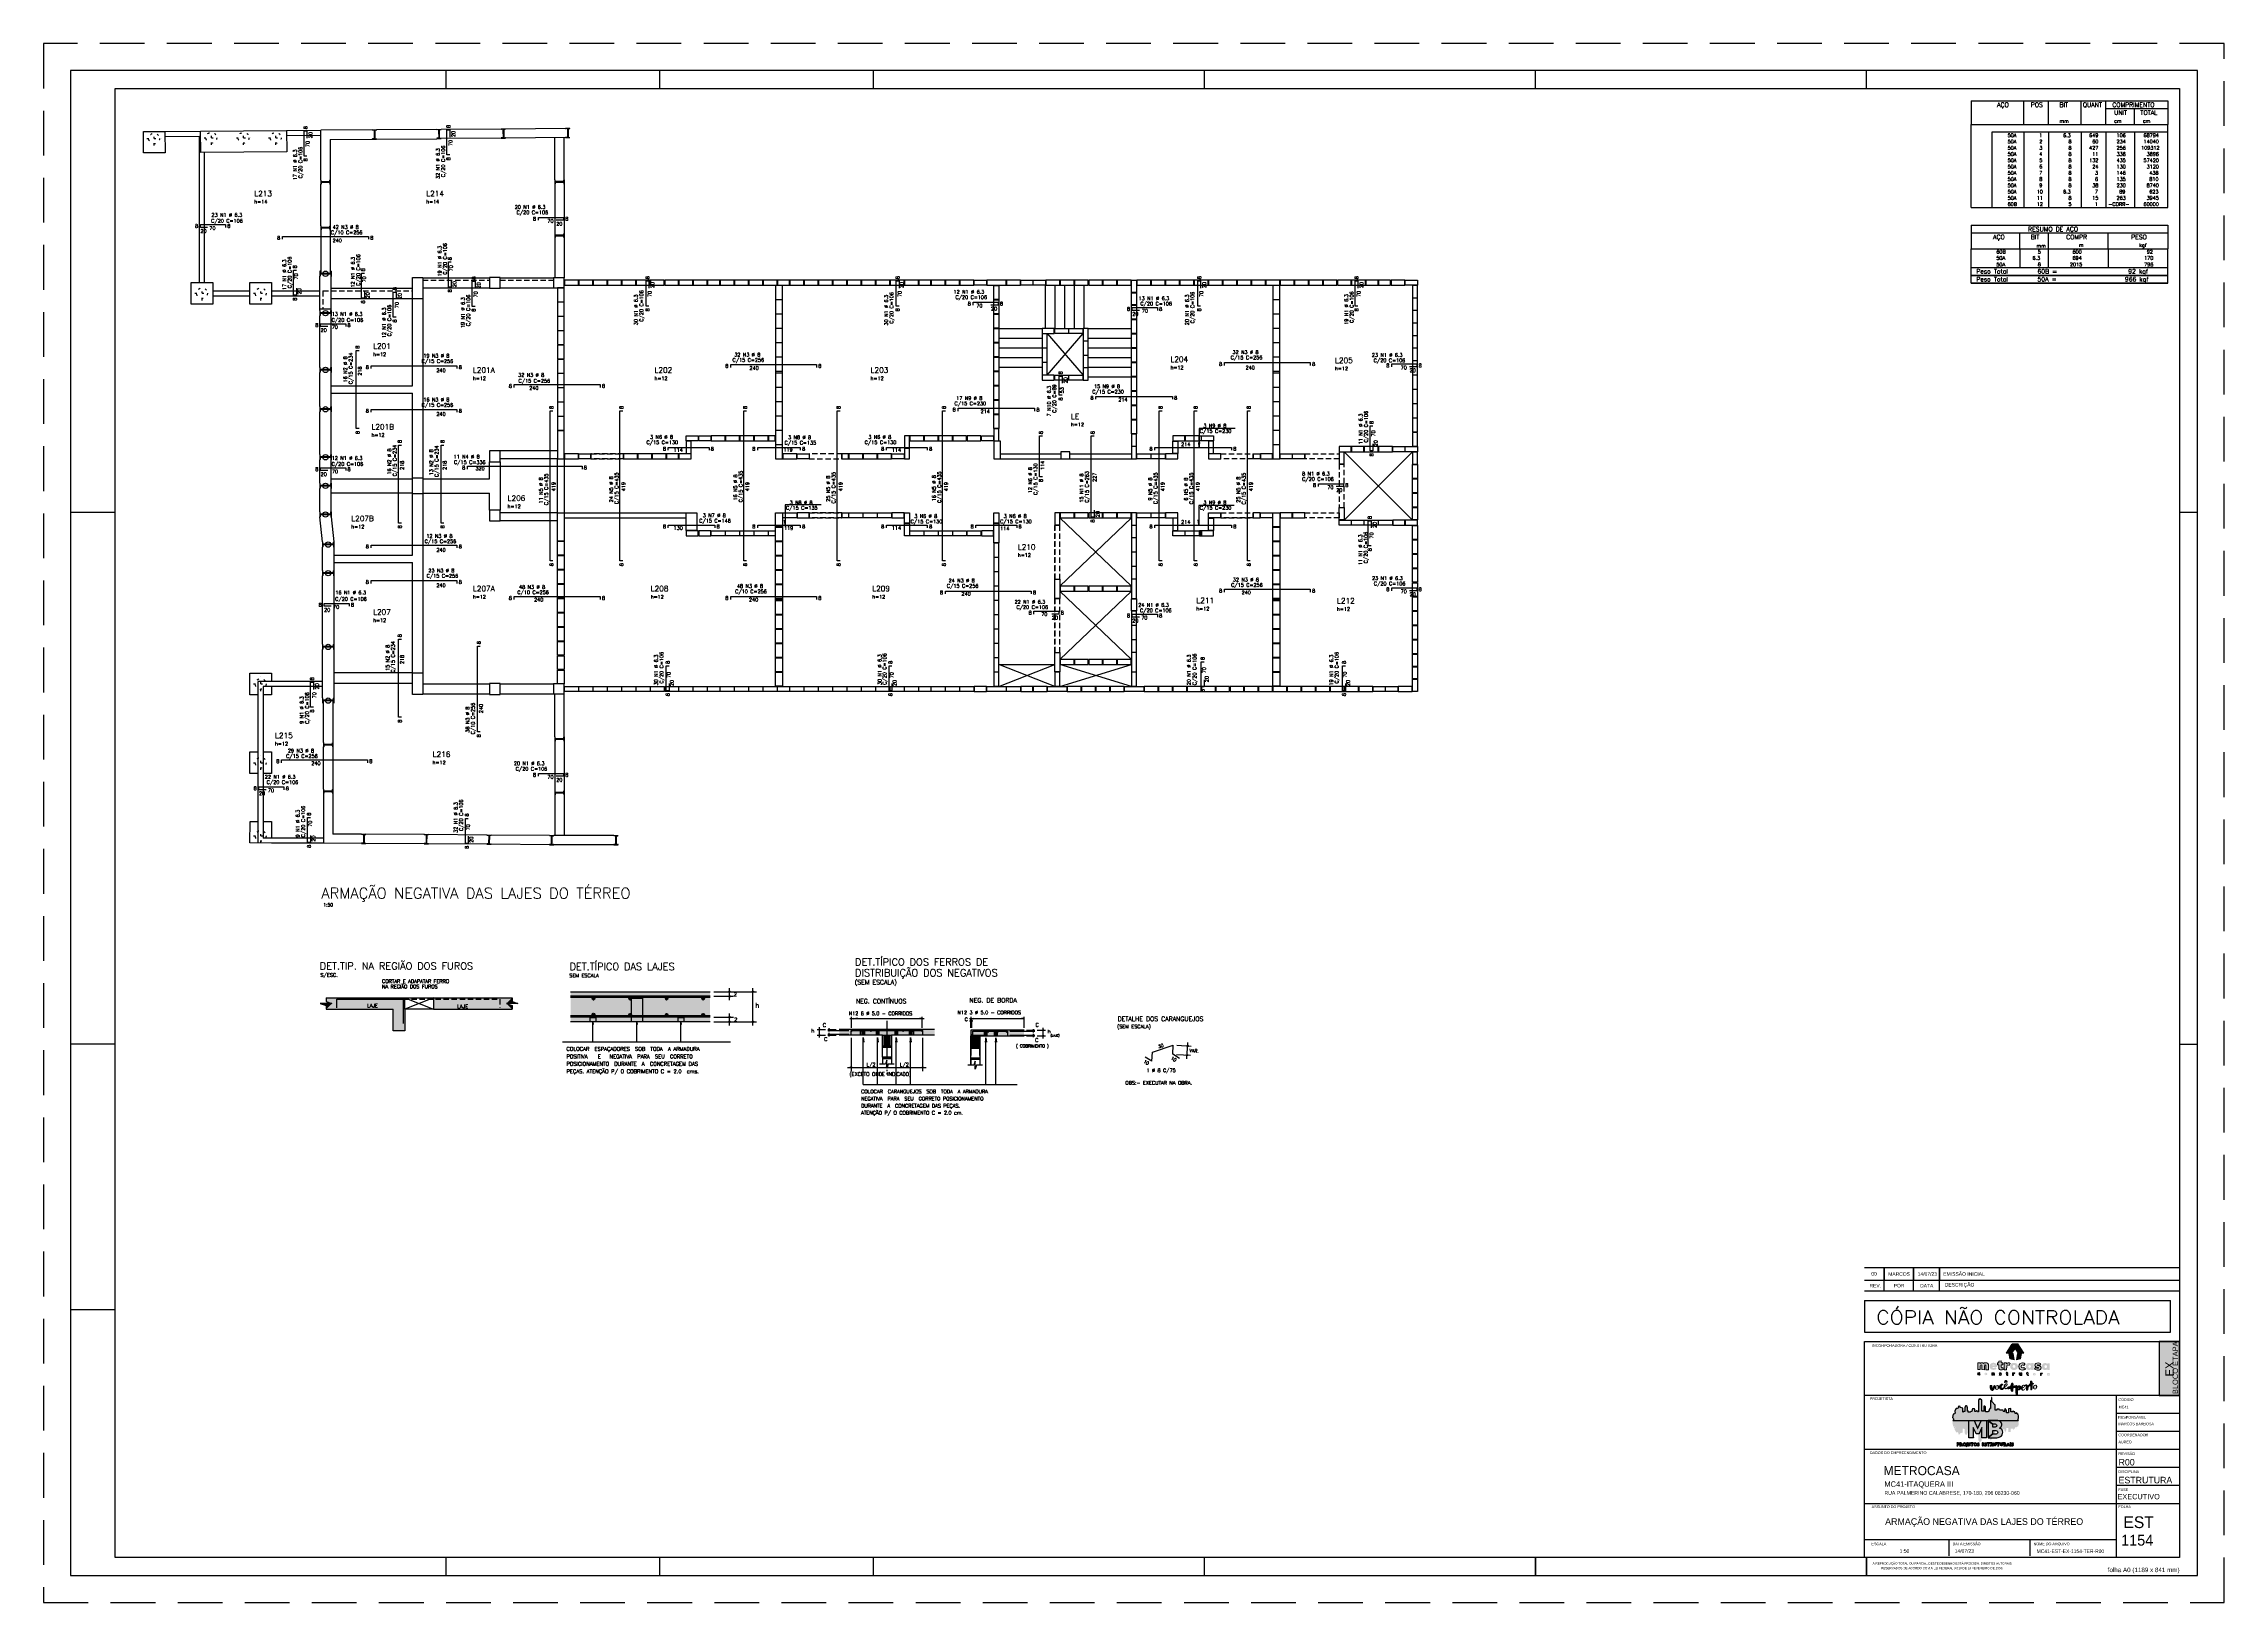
# Model space of a CAD drawing. Extents: x -1 to 121, y -1 to 86.
import ezdxf
from ezdxf.enums import TextEntityAlignment as Align

# ---------------------------------------------------------------- set-up
doc = ezdxf.new("R2010")
doc.units = 0
doc.header["$MEASUREMENT"] = 0
for name, pattern in [('CENTER', [2, 1.25, -0.25, 0.25, -0.25]), ('ESTILO_TQS_0001', [0.45, 0.3, -0.15]), ('ESTILO_TQS_0002', [0.4, 0.1, -0.3]), ('ESTILO_TQS_0004', [3.3, 2, -0.4, 0.05, -0.4, 0.05, -0.4]), ('HIDDEN', [0.375, 0.25, -0.125])]:
    doc.linetypes.add(name, pattern=pattern)
doc.layers.get('0').update_dxf_attribs({"linetype": 'CONTINUOUS'})
doc.layers.get('Defpoints').update_dxf_attribs({"linetype": 'CONTINUOUS'})
for name, color, linetype in [('_ARQUIVO', 7, 'CONTINUOUS'), ('ARQ-MAR', 2, 'CONTINUOUS'), ('ARQ_CAR', 7, 'CONTINUOUS'), ('ARQ_CAR-TXT', 7, 'CONTINUOUS'), ('ARQ_FOLHA', 7, 'CONTINUOUS'), ('ARQ_TXT-2', 2, 'CONTINUOUS'), ('ARQ_TXT-4', 4, 'CONTINUOUS'), ('ARQ_VISTA 0', 251, 'CONTINUOUS'), ('H7', 1, 'CONTINUOUS'), ('Layer 1', 7, 'CONTINUOUS'), ('PENA_01', 1, 'CONTINUOUS'), ('PENA_02', 2, 'CONTINUOUS'), ('PENA_03', 3, 'CONTINUOUS'), ('PENA_04', 4, 'CONTINUOUS'), ('PENA_05', 5, 'CONTINUOUS'), ('PENA_06', 6, 'CONTINUOUS'), ('PENA_10', 253, 'CONTINUOUS'), ('PSG-NV1-HTC-251', 251, 'CONTINUOUS'), ('PSG-NV2-FLH-SELO', 1, 'CONTINUOUS'), ('ver', 20, 'CONTINUOUS')]:
    doc.layers.add(name, color=color, linetype=linetype)
doc.styles.add('01-MILLEU', font='GOTHIC.TTF')
doc.styles.add('CARIMBO', font='romans.shx', dxfattribs={"height": 30})
doc.styles.add('R300', font='SIMPLEX.SHX', dxfattribs={"width": 1.1, "height": 5.5})
doc.styles.get("Standard").update_dxf_attribs({"font": 'ROMANS.SHX'})
doc.styles.add('TQS_ARIAL', font='arial.ttf')

# ---------------------------------------------------------------- blocks, each defined once
blk = doc.blocks.new('FOLHA A0 - 1189 X 841')
at = {"layer": 'ARQ_FOLHA', "color": 1}
for p, q in [((-979, 831), (-979, 841)), ((-859.5, 831), (-859.5, 841)), ((-740, 831), (-740, 841)), ((-555, 831), (-555, 841)), ((-370, 831), (-370, 841)), ((-185, 831), (-185, 841)), ((-185, 831), (-185, 841)), ((-1164, 594), (-1189, 594)), ((0, 594), (-10, 594)), ((-1164, 297), (-1189, 297)), ((-10, 297), (0, 297)), ((-1164, 148.5), (-1189, 148.5)), ((-979, 0), (-979, 10)), ((-859.5, 0), (-859.5, 10)), ((-740, 0), (-740, 10)), ((-555, 0), (-555, 10)), ((-370, 10), (-370, 0)), ((-370, 0), (-370, 10)), ((-185, 10), (-185, 0)), ((-185, 0), (-185, 10))]:
    blk.add_line(p, q, dxfattribs=at)
for points in [[(-1189, 0), (0, 0), (0, 841), (-1189, 841)], [(-10, 10), (-1164, 10), (-1164, 831), (-10, 831)]]:
    blk.add_lwpolyline(points, close=True, dxfattribs=at)
at = {"layer": 'Defpoints', "color": 8, "linetype": 'HIDDEN', "ltscale": 100}
blk.add_lwpolyline([(-1204, -15), (15, -15), (15, 856), (-1204, 856)], close=True, dxfattribs=at)
at = {"layer": 'ARQ_FOLHA', "insert": (-10, 4.4), "char_height": 2.5, "width": 84.157, "attachment_point": 3, "style": 'TQS_ARIAL'}
blk.add_mtext('\\pxt3;folha A0 (1189 x 841 mm)', dxfattribs=at)
at = {"layer": 'PSG-NV1-HTC-251', "insert": (-185, 10), "char_height": 1.25, "width": 84.605, "attachment_point": 1, "line_spacing_factor": 1.25, "style": 'CARIMBO'}
blk.add_mtext('\\pxqc;{\\fArial Narrow|b0|i0|c0|p34;\\PA REPRODUÇÃO TOTAL OU PARCIAL DESTE DESENHO ESTÁ PROIBIDA. DIREITOS AUTORAIS \\PRESERVADOS DE ACORDO COM A LEI FEDERAL 9.610 DE 19 FEVEREIRO DE 1998.}', dxfattribs=at)
blk = doc.blocks.new('*U27')
blk.add_blockref('FOLHA A0 - 1189 X 841', (0, 0))
blk = doc.blocks.new('*U26')
at = {"layer": 'ARQ_CAR-TXT', "true_color": 0x58ba48}
h = blk.add_hatch(color=85, dxfattribs=at)
h.dxf.hatch_style = 1
h.paths.add_polyline_path([(-11.3, 0), (0, 0), (0, 30), (-11.3, 30)])
at = {"layer": 'ARQ_CAR', "color": 5}
blk.add_lwpolyline([(-11.3, 0), (0, 0), (0, 30), (-11.3, 30)], close=True, dxfattribs=at)
at = {"layer": 'ARQ_CAR-TXT', "color": 4, "style": '01-MILLEU'}
blk.add_text('EX', height=4.61, rotation=90, dxfattribs=at).set_placement((-3.3, 10.6))
at = {"layer": 'ARQ_TXT-2', "style": '01-MILLEU'}
blk.add_text('EXECUTIVO', height=2.95, dxfattribs=at).set_placement((-34.5, -57.6))
blk = doc.blocks.new('METROCASA')
at = {"layer": 'Layer 1', "true_color": 0xed1c24}
h = blk.add_hatch(color=240, dxfattribs=at)
h.dxf.hatch_style = 2
h.paths.add_polyline_path([(-1.29, 0.86), (-1.02, -0.59), (0.13, -0.85), (-0.13, 0.85)])
h.paths.add_polyline_path([(2.84, 0.94), (1.22, 3.51), (-0.37, 3.52), (1.27, 0.94)])
h.paths.add_polyline_path([(-2.08, 0.96), (-0.44, 0.95), (0.36, 2.19), (-0.45, 3.48)])
h.paths.add_polyline_path([(0.77, -0.85), (1.92, -0.6), (2.21, 0.84), (1.05, 0.84)])
at = {"layer": 'Layer 1', "true_color": 0x404041}
h = blk.add_hatch(color=250, dxfattribs=at)
h.dxf.hatch_style = 2
edge = h.paths.add_edge_path()
edge.add_spline(control_points=[(-3.66, -4.74), (-3.71, -4.74), (-3.72, -4.72), (-3.72, -4.71), (-3.72, -4.68), (-3.69, -4.68), (-3.66, -4.68), (-3.6, -4.68), (-3.52, -4.7), (-3.48, -4.72), (-3.48, -4.72), (-3.38, -4.57), (-3.38, -4.57), (-3.44, -4.52), (-3.54, -4.48), (-3.65, -4.48), (-3.81, -4.48), (-3.97, -4.54), (-3.97, -4.71), (-3.97, -4.87), (-3.81, -4.92), (-3.68, -4.93), (-3.63, -4.93), (-3.61, -4.94), (-3.61, -4.97), (-3.61, -4.99), (-3.63, -5), (-3.68, -5), (-3.73, -5), (-3.81, -4.99), (-3.92, -4.92), (-3.92, -4.92), (-4, -5.11), (-4, -5.11), (-3.92, -5.16), (-3.79, -5.2), (-3.67, -5.2), (-3.51, -5.2), (-3.36, -5.14), (-3.35, -4.97), (-3.35, -4.79), (-3.52, -4.75), (-3.66, -4.74)], knot_values=[0, 0, 0, 0, 1, 1, 1, 2, 2, 2, 3, 3, 3, 4, 4, 4, 5, 5, 5, 6, 6, 6, 7, 7, 7, 8, 8, 8, 9, 9, 9, 10, 10, 10, 11, 11, 11, 12, 12, 12, 13, 13, 13, 14, 14, 14, 14], degree=3, periodic=0)
edge = h.paths.add_edge_path()
edge.add_spline(control_points=[(-5.55, -4.47), (-5.62, -4.47), (-5.7, -4.5), (-5.76, -4.56), (-5.76, -4.56), (-5.77, -4.49), (-5.77, -4.49), (-5.77, -4.49), (-6, -4.49), (-6, -4.49), (-6, -4.49), (-6, -5.17), (-6, -5.17), (-6, -5.17), (-5.75, -5.17), (-5.75, -5.17), (-5.75, -5.17), (-5.75, -4.81), (-5.75, -4.81), (-5.75, -4.72), (-5.69, -4.68), (-5.63, -4.68), (-5.58, -4.68), (-5.54, -4.71), (-5.54, -4.79), (-5.54, -4.79), (-5.54, -5.17), (-5.54, -5.17), (-5.54, -5.17), (-5.29, -5.17), (-5.29, -5.17), (-5.29, -5.17), (-5.28, -4.79), (-5.28, -4.79), (-5.28, -4.55), (-5.4, -4.48), (-5.55, -4.47)], knot_values=[0, 0, 0, 0, 1, 1, 1, 2, 2, 2, 3, 3, 3, 4, 4, 4, 5, 5, 5, 6, 6, 6, 7, 7, 7, 8, 8, 8, 9, 9, 9, 10, 10, 10, 11, 11, 11, 12, 12, 12, 12], degree=3, periodic=0)
edge = h.paths.add_edge_path()
edge.add_spline(control_points=[(-7.69, -4.46), (-7.89, -4.46), (-8.08, -4.57), (-8.08, -4.82), (-8.08, -5.06), (-7.89, -5.17), (-7.69, -5.17), (-7.5, -5.18), (-7.3, -5.07), (-7.3, -4.82), (-7.3, -4.57), (-7.49, -4.47), (-7.69, -4.46)], knot_values=[0, 0, 0, 0, 1, 1, 1, 2, 2, 2, 3, 3, 3, 4, 4, 4, 4], degree=3, periodic=0)
edge = h.paths.add_edge_path()
edge.add_spline(control_points=[(-7.69, -4.97), (-7.78, -4.97), (-7.83, -4.9), (-7.83, -4.82), (-7.83, -4.74), (-7.78, -4.67), (-7.69, -4.67), (-7.6, -4.67), (-7.55, -4.74), (-7.55, -4.82), (-7.55, -4.9), (-7.61, -4.97), (-7.69, -4.97)], knot_values=[0, 0, 0, 0, 1, 1, 1, 2, 2, 2, 3, 3, 3, 4, 4, 4, 4], degree=3, periodic=0)
edge = h.paths.add_edge_path()
edge.add_spline(control_points=[(-9.57, -4.95), (-9.67, -4.95), (-9.72, -4.88), (-9.72, -4.81), (-9.72, -4.73), (-9.67, -4.66), (-9.57, -4.66), (-9.53, -4.66), (-9.49, -4.67), (-9.46, -4.71), (-9.46, -4.71), (-9.32, -4.56), (-9.32, -4.56), (-9.39, -4.49), (-9.49, -4.45), (-9.59, -4.45), (-9.78, -4.45), (-9.97, -4.56), (-9.97, -4.81), (-9.97, -5.06), (-9.78, -5.16), (-9.59, -5.16), (-9.48, -5.16), (-9.39, -5.12), (-9.3, -5.05), (-9.3, -5.05), (-9.45, -4.9), (-9.45, -4.9), (-9.48, -4.93), (-9.53, -4.95), (-9.57, -4.95)], knot_values=[0, 0, 0, 0, 1, 1, 1, 2, 2, 2, 3, 3, 3, 4, 4, 4, 5, 5, 5, 6, 6, 6, 7, 7, 7, 8, 8, 8, 9, 9, 9, 10, 10, 10, 10], degree=3, periodic=0)
edge = h.paths.add_edge_path()
edge.add_spline(control_points=[(-1.68, -5), (-1.72, -5), (-1.74, -4.98), (-1.74, -4.93), (-1.74, -4.93), (-1.74, -4.71), (-1.74, -4.71), (-1.74, -4.71), (-1.59, -4.71), (-1.59, -4.71), (-1.59, -4.71), (-1.59, -4.52), (-1.59, -4.52), (-1.59, -4.52), (-1.74, -4.52), (-1.74, -4.52), (-1.74, -4.52), (-1.74, -4.32), (-1.74, -4.32), (-1.74, -4.32), (-1.99, -4.34), (-1.99, -4.34), (-1.99, -4.34), (-1.99, -4.51), (-1.99, -4.51), (-1.99, -4.51), (-2.1, -4.51), (-2.1, -4.51), (-2.1, -4.51), (-2.1, -4.71), (-2.1, -4.71), (-2.1, -4.71), (-1.99, -4.71), (-1.99, -4.71), (-1.99, -4.71), (-1.99, -4.93), (-1.99, -4.93), (-2, -5.14), (-1.88, -5.21), (-1.74, -5.21), (-1.67, -5.21), (-1.61, -5.19), (-1.55, -5.16), (-1.55, -5.16), (-1.6, -4.97), (-1.6, -4.97), (-1.62, -4.99), (-1.65, -5), (-1.68, -5)], knot_values=[0, 0, 0, 0, 1, 1, 1, 2, 2, 2, 3, 3, 3, 4, 4, 4, 5, 5, 5, 6, 6, 6, 7, 7, 7, 8, 8, 8, 9, 9, 9, 10, 10, 10, 11, 11, 11, 12, 12, 12, 13, 13, 13, 14, 14, 14, 15, 15, 15, 16, 16, 16, 16], degree=3, periodic=0)
edge = h.paths.add_edge_path()
edge.add_spline(control_points=[(9.78, -4.57), (9.78, -4.57), (9.77, -4.65), (9.77, -4.65), (9.73, -4.59), (9.66, -4.56), (9.57, -4.56), (9.37, -4.56), (9.24, -4.71), (9.24, -4.91), (9.24, -5.11), (9.35, -5.25), (9.55, -5.26), (9.62, -5.27), (9.71, -5.24), (9.77, -5.18), (9.77, -5.18), (9.78, -5.25), (9.78, -5.25), (9.78, -5.25), (10.01, -5.25), (10.01, -5.25), (10.01, -5.25), (10.02, -4.57), (10.02, -4.57), (10.02, -4.57), (9.78, -4.57), (9.78, -4.57)], knot_values=[0, 0, 0, 0, 1, 1, 1, 2, 2, 2, 3, 3, 3, 4, 4, 4, 5, 5, 5, 6, 6, 6, 7, 7, 7, 8, 8, 8, 9, 9, 9, 9], degree=3, periodic=0)
edge = h.paths.add_edge_path()
edge.add_spline(control_points=[(9.62, -5.06), (9.55, -5.06), (9.49, -5), (9.49, -4.91), (9.49, -4.82), (9.55, -4.76), (9.62, -4.76), (9.71, -4.76), (9.76, -4.82), (9.76, -4.91), (9.76, -4.99), (9.71, -5.06), (9.62, -5.06)], knot_values=[0, 0, 0, 0, 1, 1, 1, 2, 2, 2, 3, 3, 3, 4, 4, 4, 4], degree=3, periodic=0)
edge = h.paths.add_edge_path()
edge.add_spline(control_points=[(7.69, -4.64), (7.69, -4.64), (7.68, -4.56), (7.68, -4.56), (7.68, -4.56), (7.45, -4.56), (7.45, -4.56), (7.45, -4.56), (7.45, -5.24), (7.45, -5.24), (7.45, -5.24), (7.7, -5.24), (7.7, -5.24), (7.7, -5.24), (7.7, -4.89), (7.7, -4.89), (7.7, -4.8), (7.76, -4.76), (7.82, -4.76), (7.86, -4.76), (7.89, -4.77), (7.93, -4.8), (7.93, -4.8), (8.04, -4.62), (8.04, -4.62), (7.99, -4.57), (7.93, -4.55), (7.86, -4.55), (7.79, -4.55), (7.73, -4.57), (7.69, -4.64)], knot_values=[0, 0, 0, 0, 1, 1, 1, 2, 2, 2, 3, 3, 3, 4, 4, 4, 5, 5, 5, 6, 6, 6, 7, 7, 7, 8, 8, 8, 9, 9, 9, 10, 10, 10, 10], degree=3, periodic=0)
edge = h.paths.add_edge_path()
edge.add_spline(control_points=[(5.76, -4.54), (5.56, -4.54), (5.37, -4.64), (5.37, -4.89), (5.37, -5.14), (5.56, -5.24), (5.75, -5.25), (5.95, -5.25), (6.14, -5.14), (6.14, -4.89), (6.15, -4.65), (5.96, -4.54), (5.76, -4.54)], knot_values=[0, 0, 0, 0, 1, 1, 1, 2, 2, 2, 3, 3, 3, 4, 4, 4, 4], degree=3, periodic=0)
edge = h.paths.add_edge_path()
edge.add_spline(control_points=[(5.76, -5.04), (5.67, -5.04), (5.62, -4.97), (5.62, -4.89), (5.62, -4.81), (5.67, -4.74), (5.76, -4.74), (5.85, -4.74), (5.9, -4.81), (5.9, -4.89), (5.9, -4.97), (5.84, -5.04), (5.76, -5.04)], knot_values=[0, 0, 0, 0, 1, 1, 1, 2, 2, 2, 3, 3, 3, 4, 4, 4, 4], degree=3, periodic=0)
edge = h.paths.add_edge_path()
edge.add_spline(control_points=[(4, -5.03), (3.96, -5.03), (3.94, -5.01), (3.93, -4.96), (3.93, -4.96), (3.94, -4.74), (3.94, -4.74), (3.94, -4.74), (4.09, -4.74), (4.09, -4.74), (4.09, -4.74), (4.09, -4.55), (4.09, -4.55), (4.09, -4.55), (3.94, -4.55), (3.94, -4.55), (3.94, -4.55), (3.94, -4.35), (3.94, -4.35), (3.94, -4.35), (3.69, -4.38), (3.69, -4.38), (3.69, -4.38), (3.69, -4.54), (3.69, -4.54), (3.69, -4.54), (3.58, -4.54), (3.58, -4.54), (3.58, -4.54), (3.58, -4.74), (3.58, -4.74), (3.58, -4.74), (3.69, -4.74), (3.69, -4.74), (3.69, -4.74), (3.68, -4.96), (3.68, -4.96), (3.68, -5.17), (3.8, -5.24), (3.93, -5.24), (4, -5.24), (4.07, -5.22), (4.13, -5.19), (4.13, -5.19), (4.08, -5), (4.08, -5), (4.05, -5.02), (4.03, -5.03), (4, -5.03)], knot_values=[0, 0, 0, 0, 1, 1, 1, 2, 2, 2, 3, 3, 3, 4, 4, 4, 5, 5, 5, 6, 6, 6, 7, 7, 7, 8, 8, 8, 9, 9, 9, 10, 10, 10, 11, 11, 11, 12, 12, 12, 13, 13, 13, 14, 14, 14, 15, 15, 15, 16, 16, 16, 16], degree=3, periodic=0)
edge = h.paths.add_edge_path()
edge.add_spline(control_points=[(2.03, -4.89), (2.03, -4.98), (1.97, -5.02), (1.91, -5.02), (1.87, -5.02), (1.82, -4.99), (1.82, -4.9), (1.82, -4.9), (1.82, -4.53), (1.82, -4.53), (1.82, -4.53), (1.57, -4.53), (1.57, -4.53), (1.57, -4.53), (1.57, -4.9), (1.57, -4.9), (1.57, -5.15), (1.69, -5.22), (1.83, -5.22), (1.9, -5.23), (1.99, -5.2), (2.05, -5.14), (2.05, -5.14), (2.06, -5.21), (2.06, -5.21), (2.06, -5.21), (2.28, -5.21), (2.28, -5.21), (2.28, -5.21), (2.28, -4.53), (2.28, -4.53), (2.28, -4.53), (2.03, -4.53), (2.03, -4.53), (2.03, -4.53), (2.03, -4.89), (2.03, -4.89)], knot_values=[0, 0, 0, 0, 1, 1, 1, 2, 2, 2, 3, 3, 3, 4, 4, 4, 5, 5, 5, 6, 6, 6, 7, 7, 7, 8, 8, 8, 9, 9, 9, 10, 10, 10, 11, 11, 11, 12, 12, 12, 12], degree=3, periodic=0)
edge = h.paths.add_edge_path()
edge.add_spline(control_points=[(-0.02, -4.59), (-0.02, -4.59), (-0.04, -4.52), (-0.04, -4.52), (-0.04, -4.52), (-0.26, -4.52), (-0.26, -4.52), (-0.26, -4.52), (-0.27, -5.2), (-0.27, -5.2), (-0.27, -5.2), (-0.02, -5.2), (-0.02, -5.2), (-0.02, -5.2), (-0.01, -4.85), (-0.01, -4.85), (-0.01, -4.76), (0.04, -4.72), (0.1, -4.72), (0.15, -4.72), (0.18, -4.73), (0.22, -4.76), (0.22, -4.76), (0.32, -4.58), (0.32, -4.58), (0.28, -4.53), (0.21, -4.51), (0.14, -4.5), (0.08, -4.5), (0.01, -4.53), (-0.02, -4.59)], knot_values=[0, 0, 0, 0, 1, 1, 1, 2, 2, 2, 3, 3, 3, 4, 4, 4, 5, 5, 5, 6, 6, 6, 7, 7, 7, 8, 8, 8, 9, 9, 9, 10, 10, 10, 10], degree=3, periodic=0)
at = {"layer": 'Layer 1', "true_color": 0xed1c24}
h = blk.add_hatch(color=240, dxfattribs=at)
h.dxf.hatch_style = 2
edge = h.paths.add_edge_path()
edge.add_spline(control_points=[(-1.94, -1.96), (-1.94, -1.96), (-1.98, -1.76), (-1.98, -1.76), (-1.98, -1.76), (-2.62, -1.75), (-2.62, -1.75), (-2.62, -1.75), (-2.63, -3.66), (-2.63, -3.66), (-2.63, -3.66), (-1.92, -3.66), (-1.92, -3.66), (-1.92, -3.66), (-1.91, -2.67), (-1.91, -2.67), (-1.91, -2.42), (-1.76, -2.31), (-1.58, -2.31), (-1.46, -2.31), (-1.38, -2.34), (-1.26, -2.43), (-1.26, -2.43), (-0.98, -1.92), (-0.98, -1.92), (-1.1, -1.79), (-1.28, -1.71), (-1.48, -1.71), (-1.66, -1.71), (-1.84, -1.79), (-1.94, -1.96)], knot_values=[0, 0, 0, 0, 1, 1, 1, 2, 2, 2, 3, 3, 3, 4, 4, 4, 5, 5, 5, 6, 6, 6, 7, 7, 7, 8, 8, 8, 9, 9, 9, 10, 10, 10, 10], degree=3, periodic=0)
edge = h.paths.add_edge_path()
edge.add_spline(control_points=[(-5.6, -1.69), (-6.11, -1.69), (-6.66, -1.99), (-6.66, -2.69), (-6.67, -3.38), (-6.16, -3.68), (-5.56, -3.68), (-5.23, -3.68), (-4.92, -3.58), (-4.69, -3.37), (-4.69, -3.37), (-5.04, -2.98), (-5.04, -2.98), (-5.16, -3.07), (-5.32, -3.13), (-5.53, -3.13), (-5.68, -3.13), (-5.9, -3.06), (-5.95, -2.89), (-5.95, -2.89), (-4.62, -2.89), (-4.62, -2.89), (-4.45, -2.14), (-4.92, -1.69), (-5.6, -1.69)], knot_values=[0, 0, 0, 0, 1, 1, 1, 2, 2, 2, 3, 3, 3, 4, 4, 4, 5, 5, 5, 6, 6, 6, 7, 7, 7, 8, 8, 8, 8], degree=3, periodic=0)
edge = h.paths.add_edge_path()
edge.add_spline(control_points=[(-5.94, -2.43), (-5.89, -2.12), (-5.27, -2.13), (-5.25, -2.43), (-5.25, -2.43), (-5.94, -2.43), (-5.94, -2.43)], knot_values=[0, 0, 0, 0, 1, 1, 1, 2, 2, 2, 2], degree=3, periodic=0)
edge = h.paths.add_edge_path()
edge.add_spline(control_points=[(4.86, -2), (4.76, -1.84), (4.58, -1.75), (4.31, -1.75), (3.75, -1.74), (3.38, -2.17), (3.38, -2.74), (3.37, -3.29), (3.68, -3.69), (4.24, -3.73), (4.45, -3.74), (4.71, -3.67), (4.87, -3.49), (4.87, -3.49), (4.9, -3.7), (4.9, -3.7), (4.9, -3.7), (5.56, -3.7), (5.56, -3.7), (5.56, -3.7), (5.57, -1.8), (5.57, -1.8), (5.57, -1.8), (4.9, -1.79), (4.9, -1.79), (4.9, -1.79), (4.86, -2), (4.86, -2)], knot_values=[0, 0, 0, 0, 1, 1, 1, 2, 2, 2, 3, 3, 3, 4, 4, 4, 5, 5, 5, 6, 6, 6, 7, 7, 7, 8, 8, 8, 9, 9, 9, 9], degree=3, periodic=0)
edge = h.paths.add_edge_path()
edge.add_spline(control_points=[(4.46, -3.16), (4.25, -3.16), (4.08, -3.01), (4.08, -2.74), (4.08, -2.47), (4.25, -2.32), (4.47, -2.32), (4.72, -2.32), (4.86, -2.49), (4.86, -2.74), (4.86, -2.97), (4.7, -3.16), (4.46, -3.16)], knot_values=[0, 0, 0, 0, 1, 1, 1, 2, 2, 2, 3, 3, 3, 4, 4, 4, 4], degree=3, periodic=0)
edge = h.paths.add_edge_path()
edge.add_spline(control_points=[(-7.68, -1.68), (-7.94, -1.68), (-8.15, -1.76), (-8.31, -1.95), (-8.4, -1.77), (-8.59, -1.69), (-8.78, -1.68), (-8.98, -1.68), (-9.19, -1.76), (-9.31, -1.92), (-9.31, -1.92), (-9.36, -1.72), (-9.36, -1.72), (-9.36, -1.72), (-9.95, -1.71), (-9.95, -1.71), (-9.95, -1.71), (-9.96, -3.62), (-9.96, -3.62), (-9.96, -3.62), (-9.26, -3.62), (-9.26, -3.62), (-9.26, -3.62), (-9.25, -2.58), (-9.25, -2.58), (-9.25, -2.37), (-9.12, -2.27), (-9, -2.27), (-8.87, -2.27), (-8.8, -2.35), (-8.8, -2.57), (-8.8, -2.57), (-8.81, -3.62), (-8.81, -3.62), (-8.81, -3.62), (-8.11, -3.63), (-8.11, -3.63), (-8.11, -3.63), (-8.1, -2.58), (-8.1, -2.58), (-8.1, -2.37), (-7.98, -2.29), (-7.86, -2.29), (-7.75, -2.29), (-7.66, -2.37), (-7.66, -2.57), (-7.66, -2.57), (-7.67, -3.63), (-7.67, -3.63), (-7.67, -3.63), (-6.96, -3.63), (-6.96, -3.63), (-6.96, -3.63), (-6.95, -2.57), (-6.95, -2.57), (-6.95, -1.94), (-7.26, -1.68), (-7.68, -1.68)], knot_values=[0, 0, 0, 0, 1, 1, 1, 2, 2, 2, 3, 3, 3, 4, 4, 4, 5, 5, 5, 6, 6, 6, 7, 7, 7, 8, 8, 8, 9, 9, 9, 10, 10, 10, 11, 11, 11, 12, 12, 12, 13, 13, 13, 14, 14, 14, 15, 15, 15, 16, 16, 16, 17, 17, 17, 18, 18, 18, 19, 19, 19, 19], degree=3, periodic=0)
edge = h.paths.add_edge_path()
edge.add_spline(control_points=[(-3.23, -3.11), (-3.34, -3.11), (-3.41, -3.06), (-3.42, -2.93), (-3.42, -2.93), (-3.41, -2.3), (-3.41, -2.3), (-3.41, -2.3), (-2.98, -2.3), (-2.98, -2.3), (-2.98, -2.3), (-2.98, -1.76), (-2.98, -1.76), (-2.98, -1.76), (-3.41, -1.76), (-3.41, -1.76), (-3.41, -1.76), (-3.4, -1.21), (-3.4, -1.21), (-3.4, -1.21), (-4.11, -1.28), (-4.11, -1.28), (-4.11, -1.28), (-4.11, -1.76), (-4.11, -1.76), (-4.11, -1.76), (-4.42, -1.75), (-4.42, -1.75), (-4.42, -1.75), (-4.42, -2.3), (-4.42, -2.3), (-4.42, -2.3), (-4.11, -2.3), (-4.11, -2.3), (-4.11, -2.3), (-4.12, -2.92), (-4.12, -2.92), (-4.13, -3.52), (-3.79, -3.69), (-3.42, -3.7), (-3.22, -3.7), (-3.03, -3.66), (-2.87, -3.57), (-2.87, -3.57), (-3.02, -3.05), (-3.02, -3.05), (-3.08, -3.09), (-3.16, -3.11), (-3.23, -3.11)], knot_values=[0, 0, 0, 0, 1, 1, 1, 2, 2, 2, 3, 3, 3, 4, 4, 4, 5, 5, 5, 6, 6, 6, 7, 7, 7, 8, 8, 8, 9, 9, 9, 10, 10, 10, 11, 11, 11, 12, 12, 12, 13, 13, 13, 14, 14, 14, 15, 15, 15, 16, 16, 16, 16], degree=3, periodic=0)
edge = h.paths.add_edge_path()
edge.add_spline(control_points=[(2.53, -3.13), (2.26, -3.13), (2.12, -2.94), (2.12, -2.74), (2.12, -2.5), (2.27, -2.3), (2.54, -2.3), (2.66, -2.3), (2.77, -2.35), (2.86, -2.44), (2.86, -2.44), (3.24, -2.04), (3.24, -2.04), (3.04, -1.84), (2.77, -1.74), (2.5, -1.74), (1.96, -1.73), (1.43, -2.04), (1.42, -2.73), (1.42, -3.44), (1.94, -3.72), (2.5, -3.72), (2.78, -3.72), (3.06, -3.6), (3.28, -3.4), (3.28, -3.4), (2.88, -2.98), (2.88, -2.98), (2.79, -3.08), (2.66, -3.13), (2.53, -3.13)], knot_values=[0, 0, 0, 0, 1, 1, 1, 2, 2, 2, 3, 3, 3, 4, 4, 4, 5, 5, 5, 6, 6, 6, 7, 7, 7, 8, 8, 8, 9, 9, 9, 10, 10, 10, 10], degree=3, periodic=0)
edge = h.paths.add_edge_path()
edge.add_spline(control_points=[(9.37, -1.82), (9.37, -1.82), (9.33, -2.02), (9.33, -2.02), (9.23, -1.87), (9.04, -1.77), (8.77, -1.77), (8.22, -1.77), (7.85, -2.2), (7.84, -2.76), (7.84, -3.31), (8.15, -3.71), (8.71, -3.75), (8.92, -3.76), (9.17, -3.7), (9.34, -3.51), (9.34, -3.51), (9.37, -3.72), (9.37, -3.72), (9.37, -3.72), (10.02, -3.72), (10.02, -3.72), (10.02, -3.72), (10.03, -1.82), (10.03, -1.82), (10.03, -1.82), (9.37, -1.82), (9.37, -1.82)], knot_values=[0, 0, 0, 0, 1, 1, 1, 2, 2, 2, 3, 3, 3, 4, 4, 4, 5, 5, 5, 6, 6, 6, 7, 7, 7, 8, 8, 8, 9, 9, 9, 9], degree=3, periodic=0)
edge = h.paths.add_edge_path()
edge.add_spline(control_points=[(8.93, -3.18), (8.71, -3.18), (8.55, -3.03), (8.55, -2.76), (8.55, -2.5), (8.72, -2.34), (8.93, -2.35), (9.18, -2.35), (9.32, -2.51), (9.32, -2.77), (9.32, -2.99), (9.17, -3.18), (8.93, -3.18)], knot_values=[0, 0, 0, 0, 1, 1, 1, 2, 2, 2, 3, 3, 3, 4, 4, 4, 4], degree=3, periodic=0)
edge = h.paths.add_edge_path()
edge.add_spline(control_points=[(6.78, -2.48), (6.66, -2.48), (6.63, -2.42), (6.63, -2.39), (6.63, -2.32), (6.7, -2.29), (6.8, -2.3), (6.96, -2.29), (7.18, -2.35), (7.28, -2.41), (7.28, -2.41), (7.58, -1.99), (7.58, -1.99), (7.4, -1.85), (7.12, -1.76), (6.81, -1.76), (6.36, -1.75), (5.93, -1.92), (5.93, -2.38), (5.92, -2.84), (6.37, -2.99), (6.74, -3), (6.88, -3.02), (6.94, -3.05), (6.94, -3.11), (6.94, -3.17), (6.87, -3.2), (6.75, -3.2), (6.59, -3.19), (6.36, -3.18), (6.07, -2.98), (6.07, -2.98), (5.84, -3.5), (5.84, -3.5), (6.05, -3.66), (6.43, -3.75), (6.76, -3.76), (7.22, -3.76), (7.65, -3.58), (7.65, -3.11), (7.65, -2.61), (7.17, -2.49), (6.78, -2.48)], knot_values=[0, 0, 0, 0, 1, 1, 1, 2, 2, 2, 3, 3, 3, 4, 4, 4, 5, 5, 5, 6, 6, 6, 7, 7, 7, 8, 8, 8, 9, 9, 9, 10, 10, 10, 11, 11, 11, 12, 12, 12, 13, 13, 13, 14, 14, 14, 14], degree=3, periodic=0)
edge = h.paths.add_edge_path()
edge.add_spline(control_points=[(0.13, -1.72), (-0.42, -1.72), (-0.95, -2.01), (-0.96, -2.72), (-0.96, -3.41), (-0.42, -3.71), (0.12, -3.72), (0.66, -3.72), (1.21, -3.42), (1.22, -2.73), (1.22, -2.03), (0.7, -1.73), (0.13, -1.72)], knot_values=[0, 0, 0, 0, 1, 1, 1, 2, 2, 2, 3, 3, 3, 4, 4, 4, 4], degree=3, periodic=0)
edge = h.paths.add_edge_path()
edge.add_spline(control_points=[(0.13, -3.13), (-0.12, -3.13), (-0.27, -2.94), (-0.26, -2.72), (-0.26, -2.5), (-0.12, -2.3), (0.13, -2.31), (0.38, -2.31), (0.52, -2.5), (0.52, -2.72), (0.52, -2.96), (0.37, -3.14), (0.13, -3.13)], knot_values=[0, 0, 0, 0, 1, 1, 1, 2, 2, 2, 3, 3, 3, 4, 4, 4, 4], degree=3, periodic=0)
at = {"layer": 'Layer 1', "true_color": 0x404041}
h = blk.add_hatch(color=250, dxfattribs=at)
h.dxf.hatch_style = 2
edge = h.paths.add_edge_path()
edge.add_spline(control_points=[(-2.43, -7.17), (-2.4, -7.16), (-2.38, -7.15), (-2.36, -7.14), (-2.33, -7.13), (-2.31, -7.11), (-2.3, -7.09), (-2.28, -7.07), (-2.26, -7.04), (-2.24, -7.01), (-2.22, -6.98), (-2.2, -6.95), (-2.17, -6.92), (-2.15, -6.93), (-2.11, -6.95), (-2.08, -6.98), (-2.05, -7.01), (-2.01, -7.04), (-1.98, -7.06), (-1.94, -7.09), (-1.9, -7.11), (-1.87, -7.13), (-1.84, -7.14), (-1.81, -7.14), (-1.78, -7.12), (-1.75, -7.1), (-1.75, -7.07), (-1.76, -7.02), (-1.78, -6.98), (-1.8, -6.94), (-1.84, -6.89), (-1.87, -6.84), (-1.91, -6.8), (-1.96, -6.76), (-2, -6.72), (-2.04, -6.69), (-2.07, -6.68), (-2.11, -6.66), (-2.15, -6.65), (-2.18, -6.64), (-2.21, -6.64), (-2.24, -6.64), (-2.26, -6.65), (-2.29, -6.66), (-2.31, -6.68), (-2.33, -6.71), (-2.35, -6.73), (-2.36, -6.77), (-2.38, -6.82), (-2.4, -6.84), (-2.41, -6.87), (-2.43, -6.91), (-2.44, -6.95), (-2.46, -6.99), (-2.47, -7.03), (-2.48, -7.07), (-2.48, -7.11), (-2.48, -7.14), (-2.47, -7.16), (-2.46, -7.18), (-2.43, -7.17)], knot_values=[0, 0, 0, 0, 1, 1, 1, 2, 2, 2, 3, 3, 3, 4, 4, 4, 5, 5, 5, 6, 6, 6, 7, 7, 7, 8, 8, 8, 9, 9, 9, 10, 10, 10, 11, 11, 11, 12, 12, 12, 13, 13, 13, 14, 14, 14, 15, 15, 15, 16, 16, 16, 17, 17, 17, 18, 18, 18, 19, 19, 19, 20, 20, 20, 20], degree=3, periodic=0)
edge = h.paths.add_edge_path()
edge.add_spline(control_points=[(-5.26, -8.04), (-5.28, -8.03), (-5.33, -8.05), (-5.4, -8.1), (-5.49, -8.17), (-5.55, -8.25), (-5.6, -8.35), (-5.65, -8.45), (-5.69, -8.55), (-5.71, -8.65), (-5.74, -8.76), (-5.76, -8.85), (-5.77, -8.93), (-5.78, -9.02), (-5.8, -9.07), (-5.81, -9.1), (-5.83, -9.13), (-5.85, -9.12), (-5.88, -9.08), (-5.91, -9.04), (-5.94, -8.98), (-5.97, -8.89), (-6, -8.8), (-6.02, -8.7), (-6.04, -8.57), (-6.05, -8.44), (-6.05, -8.3), (-6.03, -8.14), (-6.03, -8.11), (-6.04, -8.08), (-6.06, -8.06), (-6.09, -8.03), (-6.12, -8.01), (-6.16, -8), (-6.2, -7.98), (-6.25, -7.98), (-6.3, -7.98), (-6.35, -7.99), (-6.4, -8), (-6.45, -8.03), (-6.48, -8.05), (-6.5, -8.08), (-6.52, -8.13), (-6.53, -8.18), (-6.53, -8.24), (-6.53, -8.31), (-6.53, -8.38), (-6.52, -8.45), (-6.5, -8.52), (-6.49, -8.6), (-6.47, -8.67), (-6.45, -8.74), (-6.43, -8.81), (-6.41, -8.87), (-6.39, -8.93), (-6.36, -8.98), (-6.34, -9.03), (-6.32, -9.05), (-6.29, -9.1), (-6.26, -9.14), (-6.23, -9.18), (-6.19, -9.23), (-6.16, -9.27), (-6.11, -9.3), (-6.07, -9.34), (-6.02, -9.36), (-5.96, -9.37), (-5.9, -9.38), (-5.83, -9.38), (-5.75, -9.35), (-5.71, -9.34), (-5.67, -9.31), (-5.63, -9.25), (-5.58, -9.19), (-5.54, -9.12), (-5.51, -9.05), (-5.47, -8.98), (-5.44, -8.9), (-5.41, -8.82), (-5.38, -8.74), (-5.36, -8.67), (-5.34, -8.61), (-5.32, -8.53), (-5.29, -8.44), (-5.27, -8.36), (-5.25, -8.27), (-5.23, -8.2), (-5.23, -8.15), (-5.22, -8.09), (-5.23, -8.06), (-5.26, -8.04)], knot_values=[0, 0, 0, 0, 1, 1, 1, 2, 2, 2, 3, 3, 3, 4, 4, 4, 5, 5, 5, 6, 6, 6, 7, 7, 7, 8, 8, 8, 9, 9, 9, 10, 10, 10, 11, 11, 11, 12, 12, 12, 13, 13, 13, 14, 14, 14, 15, 15, 15, 16, 16, 16, 17, 17, 17, 18, 18, 18, 19, 19, 19, 20, 20, 20, 21, 21, 21, 22, 22, 22, 23, 23, 23, 24, 24, 24, 25, 25, 25, 26, 26, 26, 27, 27, 27, 28, 28, 28, 29, 29, 29, 30, 30, 30, 30], degree=3, periodic=0)
edge = h.paths.add_edge_path()
edge.add_spline(control_points=[(-1.57, -8.39), (-1.57, -8.35), (-1.58, -8.33), (-1.6, -8.33), (-1.62, -8.34), (-1.64, -8.36), (-1.66, -8.39), (-1.68, -8.43), (-1.71, -8.47), (-1.75, -8.52), (-1.78, -8.56), (-1.82, -8.61), (-1.87, -8.65), (-1.92, -8.7), (-1.99, -8.73), (-2.07, -8.75), (-2.11, -8.76), (-2.14, -8.76), (-2.17, -8.75), (-2.19, -8.74), (-2.22, -8.73), (-2.24, -8.72), (-2.26, -8.7), (-2.27, -8.68), (-2.28, -8.66), (-2.3, -8.64), (-2.31, -8.61), (-2.31, -8.59), (-2.33, -8.53), (-2.34, -8.45), (-2.33, -8.37), (-2.27, -8.37), (-2.2, -8.36), (-2.14, -8.33), (-2.08, -8.31), (-2.02, -8.28), (-1.96, -8.23), (-1.89, -8.19), (-1.83, -8.12), (-1.77, -8.03), (-1.71, -7.95), (-1.68, -7.87), (-1.66, -7.8), (-1.65, -7.72), (-1.65, -7.65), (-1.67, -7.59), (-1.69, -7.53), (-1.72, -7.48), (-1.77, -7.45), (-1.81, -7.41), (-1.87, -7.39), (-1.93, -7.39), (-2, -7.4), (-2.06, -7.41), (-2.13, -7.43), (-2.2, -7.44), (-2.26, -7.47), (-2.32, -7.5), (-2.38, -7.53), (-2.44, -7.57), (-2.49, -7.62), (-2.54, -7.67), (-2.58, -7.72), (-2.62, -7.78), (-2.66, -7.87), (-2.7, -7.94), (-2.72, -8.02), (-2.74, -8.1), (-2.75, -8.16), (-2.76, -8.22), (-2.77, -8.29), (-2.77, -8.36), (-2.76, -8.42), (-2.75, -8.52), (-2.72, -8.62), (-2.68, -8.71), (-2.65, -8.78), (-2.6, -8.86), (-2.54, -8.92), (-2.47, -8.99), (-2.39, -9.03), (-2.28, -9.05), (-2.17, -9.07), (-2.07, -9.07), (-1.98, -9.04), (-1.9, -9.01), (-1.83, -8.97), (-1.78, -8.91), (-1.72, -8.86), (-1.68, -8.8), (-1.64, -8.73), (-1.61, -8.66), (-1.59, -8.6), (-1.58, -8.54), (-1.57, -8.48), (-1.56, -8.43), (-1.57, -8.39)], knot_values=[0, 0, 0, 0, 1, 1, 1, 2, 2, 2, 3, 3, 3, 4, 4, 4, 5, 5, 5, 6, 6, 6, 7, 7, 7, 8, 8, 8, 9, 9, 9, 10, 10, 10, 11, 11, 11, 12, 12, 12, 13, 13, 13, 14, 14, 14, 15, 15, 15, 16, 16, 16, 17, 17, 17, 18, 18, 18, 19, 19, 19, 20, 20, 20, 21, 21, 21, 22, 22, 22, 23, 23, 23, 24, 24, 24, 25, 25, 25, 26, 26, 26, 27, 27, 27, 28, 28, 28, 29, 29, 29, 30, 30, 30, 31, 31, 31, 32, 32, 32, 32], degree=3, periodic=0)
edge = h.paths.add_edge_path()
edge.add_spline(control_points=[(-2.31, -8.07), (-2.31, -8.04), (-2.3, -8.01), (-2.29, -7.98), (-2.27, -7.95), (-2.25, -7.9), (-2.23, -7.85), (-2.2, -7.81), (-2.17, -7.77), (-2.14, -7.75), (-2.1, -7.72), (-2.07, -7.7), (-2.03, -7.69), (-1.99, -7.67), (-1.95, -7.66), (-1.91, -7.65), (-1.9, -7.67), (-1.91, -7.7), (-1.91, -7.72), (-1.92, -7.75), (-1.93, -7.78), (-1.94, -7.81), (-1.95, -7.85), (-1.97, -7.89), (-2.01, -7.94), (-2.04, -7.99), (-2.07, -8.02), (-2.11, -8.05), (-2.15, -8.07), (-2.18, -8.09), (-2.21, -8.1), (-2.25, -8.11), (-2.29, -8.12), (-2.32, -8.13), (-2.32, -8.11), (-2.32, -8.09), (-2.31, -8.07)], knot_values=[0, 0, 0, 0, 1, 1, 1, 2, 2, 2, 3, 3, 3, 4, 4, 4, 5, 5, 5, 6, 6, 6, 7, 7, 7, 8, 8, 8, 9, 9, 9, 10, 10, 10, 11, 11, 11, 12, 12, 12, 12], degree=3, periodic=0)
edge = h.paths.add_edge_path()
edge.add_spline(control_points=[(-4.11, -8.09), (-4.16, -8), (-4.24, -7.93), (-4.34, -7.88), (-4.36, -7.87), (-4.38, -7.87), (-4.39, -7.87), (-4.4, -7.88), (-4.41, -7.89), (-4.43, -7.9), (-4.45, -7.92), (-4.48, -7.93), (-4.52, -7.95), (-4.57, -7.97), (-4.64, -7.99), (-4.74, -8), (-4.84, -8.02), (-4.93, -8.06), (-5, -8.14), (-5.07, -8.21), (-5.12, -8.29), (-5.15, -8.39), (-5.18, -8.48), (-5.2, -8.59), (-5.19, -8.69), (-5.18, -8.8), (-5.16, -8.89), (-5.11, -8.98), (-5.06, -9.06), (-5, -9.13), (-4.91, -9.18), (-4.82, -9.23), (-4.72, -9.25), (-4.59, -9.24), (-4.49, -9.22), (-4.4, -9.19), (-4.32, -9.13), (-4.24, -9.07), (-4.18, -9), (-4.12, -8.92), (-4.07, -8.84), (-4.03, -8.75), (-4.01, -8.65), (-3.99, -8.55), (-3.99, -8.45), (-4, -8.36), (-4.02, -8.26), (-4.05, -8.17), (-4.11, -8.09)], knot_values=[0, 0, 0, 0, 1, 1, 1, 2, 2, 2, 3, 3, 3, 4, 4, 4, 5, 5, 5, 6, 6, 6, 7, 7, 7, 8, 8, 8, 9, 9, 9, 10, 10, 10, 11, 11, 11, 12, 12, 12, 13, 13, 13, 14, 14, 14, 15, 15, 15, 16, 16, 16, 16], degree=3, periodic=0)
edge = h.paths.add_edge_path()
edge.add_spline(control_points=[(-4.4, -8.7), (-4.42, -8.76), (-4.44, -8.82), (-4.46, -8.88), (-4.48, -8.94), (-4.51, -8.98), (-4.54, -9.02), (-4.57, -9.06), (-4.6, -9.08), (-4.63, -9.09), (-4.66, -9.1), (-4.68, -9.08), (-4.7, -9.05), (-4.73, -9.01), (-4.74, -8.96), (-4.76, -8.9), (-4.77, -8.84), (-4.77, -8.77), (-4.78, -8.7), (-4.78, -8.62), (-4.78, -8.55), (-4.78, -8.48), (-4.78, -8.41), (-4.77, -8.36), (-4.76, -8.3), (-4.75, -8.25), (-4.74, -8.22), (-4.73, -8.21), (-4.68, -8.16), (-4.64, -8.14), (-4.6, -8.14), (-4.55, -8.14), (-4.5, -8.17), (-4.44, -8.23), (-4.41, -8.25), (-4.4, -8.29), (-4.39, -8.34), (-4.37, -8.39), (-4.37, -8.44), (-4.37, -8.5), (-4.38, -8.57), (-4.39, -8.63), (-4.4, -8.7)], knot_values=[0, 0, 0, 0, 1, 1, 1, 2, 2, 2, 3, 3, 3, 4, 4, 4, 5, 5, 5, 6, 6, 6, 7, 7, 7, 8, 8, 8, 9, 9, 9, 10, 10, 10, 11, 11, 11, 12, 12, 12, 13, 13, 13, 14, 14, 14, 14], degree=3, periodic=0)
edge = h.paths.add_edge_path()
edge.add_spline(control_points=[(-2.78, -8.64), (-2.8, -8.64), (-2.82, -8.66), (-2.85, -8.69), (-2.88, -8.72), (-2.92, -8.74), (-2.96, -8.77), (-3, -8.79), (-3.05, -8.81), (-3.1, -8.82), (-3.15, -8.84), (-3.21, -8.83), (-3.28, -8.81), (-3.32, -8.8), (-3.36, -8.77), (-3.39, -8.72), (-3.41, -8.67), (-3.43, -8.6), (-3.44, -8.53), (-3.45, -8.46), (-3.45, -8.39), (-3.44, -8.31), (-3.43, -8.23), (-3.41, -8.15), (-3.39, -8.08), (-3.36, -8.01), (-3.32, -7.96), (-3.27, -7.93), (-3.23, -7.9), (-3.18, -7.88), (-3.13, -7.87), (-3.09, -7.86), (-3.05, -7.86), (-3.01, -7.86), (-2.98, -7.86), (-2.96, -7.86), (-2.95, -7.85), (-2.94, -7.83), (-2.95, -7.8), (-2.98, -7.76), (-3.02, -7.73), (-3.06, -7.7), (-3.12, -7.68), (-3.18, -7.67), (-3.25, -7.66), (-3.33, -7.67), (-3.41, -7.68), (-3.49, -7.72), (-3.58, -7.79), (-3.67, -7.86), (-3.74, -7.94), (-3.79, -8.03), (-3.84, -8.12), (-3.87, -8.21), (-3.89, -8.3), (-3.9, -8.39), (-3.9, -8.48), (-3.89, -8.57), (-3.88, -8.66), (-3.85, -8.74), (-3.82, -8.82), (-3.78, -8.89), (-3.73, -8.96), (-3.68, -9.01), (-3.62, -9.06), (-3.56, -9.1), (-3.49, -9.12), (-3.41, -9.14), (-3.34, -9.15), (-3.27, -9.14), (-3.21, -9.13), (-3.15, -9.11), (-3.09, -9.09), (-3.03, -9.06), (-2.98, -9.02), (-2.93, -8.98), (-2.89, -8.94), (-2.85, -8.9), (-2.82, -8.86), (-2.76, -8.78), (-2.73, -8.72), (-2.72, -8.68), (-2.72, -8.63), (-2.74, -8.62), (-2.78, -8.64)], knot_values=[0, 0, 0, 0, 1, 1, 1, 2, 2, 2, 3, 3, 3, 4, 4, 4, 5, 5, 5, 6, 6, 6, 7, 7, 7, 8, 8, 8, 9, 9, 9, 10, 10, 10, 11, 11, 11, 12, 12, 12, 13, 13, 13, 14, 14, 14, 15, 15, 15, 16, 16, 16, 17, 17, 17, 18, 18, 18, 19, 19, 19, 20, 20, 20, 21, 21, 21, 22, 22, 22, 23, 23, 23, 24, 24, 24, 25, 25, 25, 26, 26, 26, 27, 27, 27, 28, 28, 28, 28], degree=3, periodic=0)
at = {"layer": 'Layer 1', "true_color": 0x1b8e45}
h = blk.add_hatch(color=114, dxfattribs=at)
h.dxf.hatch_style = 2
edge = h.paths.add_edge_path()
edge.add_spline(control_points=[(0.79, -8.06), (0.59, -8.03), (-0.17, -8.19), (-0.17, -8.19), (-0.17, -8.19), (-0.11, -7.43), (-0.17, -7.33), (-0.22, -7.23), (-0.47, -7.45), (-0.61, -7.52), (-0.74, -7.59), (-0.74, -8.26), (-0.74, -8.26), (-0.74, -8.26), (-1.25, -8.38), (-1.45, -8.38), (-1.45, -8.43), (-1.45, -8.49), (-1.47, -8.56), (-1.48, -8.63), (-1.51, -8.7), (-1.54, -8.78), (-1.56, -8.82), (-1.58, -8.86), (-1.61, -8.89), (-1.61, -8.9), (-1.61, -8.9), (-1.6, -8.9), (-1.35, -8.97), (-0.75, -8.8), (-0.75, -8.8), (-0.75, -8.8), (-0.76, -9.13), (-0.67, -9.41), (-0.58, -9.69), (-0.21, -9.73), (-0.18, -9.61), (-0.15, -9.49), (-0.17, -8.73), (-0.17, -8.73), (-0.17, -8.73), (0.36, -8.62), (0.55, -8.6), (0.75, -8.58), (0.98, -8.09), (0.79, -8.06)], knot_values=[0, 0, 0, 0, 1, 1, 1, 2, 2, 2, 3, 3, 3, 4, 4, 4, 5, 5, 5, 6, 6, 6, 7, 7, 7, 8, 8, 8, 9, 9, 9, 10, 10, 10, 11, 11, 11, 12, 12, 12, 13, 13, 13, 14, 14, 14, 15, 15, 15, 15], degree=3, periodic=0)
at = {"layer": 'Layer 1', "true_color": 0x404041}
h = blk.add_hatch(color=250, dxfattribs=at)
h.dxf.hatch_style = 2
edge = h.paths.add_edge_path()
edge.add_spline(control_points=[(3.23, -8.73), (3.21, -8.72), (3.19, -8.73), (3.17, -8.77), (3.15, -8.81), (3.12, -8.85), (3.09, -8.9), (3.05, -8.95), (3.01, -9), (2.96, -9.05), (2.91, -9.1), (2.85, -9.13), (2.77, -9.15), (2.73, -9.16), (2.7, -9.16), (2.67, -9.16), (2.64, -9.15), (2.62, -9.14), (2.6, -9.13), (2.58, -9.11), (2.57, -9.09), (2.55, -9.07), (2.54, -9.05), (2.53, -9.03), (2.52, -9), (2.5, -8.94), (2.49, -8.87), (2.5, -8.79), (2.56, -8.79), (2.62, -8.77), (2.68, -8.74), (2.74, -8.72), (2.8, -8.68), (2.86, -8.64), (2.93, -8.59), (2.99, -8.52), (3.05, -8.43), (3.1, -8.35), (3.13, -8.27), (3.14, -8.2), (3.16, -8.12), (3.15, -8.05), (3.13, -7.99), (3.11, -7.94), (3.08, -7.89), (3.03, -7.85), (2.99, -7.82), (2.93, -7.8), (2.87, -7.81), (2.8, -7.81), (2.74, -7.82), (2.67, -7.84), (2.6, -7.86), (2.54, -7.89), (2.48, -7.92), (2.42, -7.96), (2.37, -8), (2.31, -8.05), (2.26, -8.09), (2.22, -8.15), (2.19, -8.21), (2.16, -8.27), (2.12, -8.34), (2.1, -8.42), (2.07, -8.5), (2.06, -8.58), (2.05, -8.66), (2.04, -8.75), (2.04, -8.83), (2.05, -8.92), (2.06, -9), (2.08, -9.08), (2.12, -9.15), (2.15, -9.23), (2.19, -9.29), (2.25, -9.34), (2.31, -9.39), (2.38, -9.43), (2.46, -9.44), (2.57, -9.47), (2.66, -9.47), (2.75, -9.44), (2.83, -9.42), (2.91, -9.38), (2.97, -9.33), (3.04, -9.28), (3.09, -9.22), (3.14, -9.16), (3.18, -9.09), (3.21, -9.02), (3.23, -8.96), (3.26, -8.9), (3.27, -8.85), (3.27, -8.81), (3.26, -8.76), (3.25, -8.74), (3.23, -8.73)], knot_values=[0, 0, 0, 0, 1, 1, 1, 2, 2, 2, 3, 3, 3, 4, 4, 4, 5, 5, 5, 6, 6, 6, 7, 7, 7, 8, 8, 8, 9, 9, 9, 10, 10, 10, 11, 11, 11, 12, 12, 12, 13, 13, 13, 14, 14, 14, 15, 15, 15, 16, 16, 16, 17, 17, 17, 18, 18, 18, 19, 19, 19, 20, 20, 20, 21, 21, 21, 22, 22, 22, 23, 23, 23, 24, 24, 24, 25, 25, 25, 26, 26, 26, 27, 27, 27, 28, 28, 28, 29, 29, 29, 30, 30, 30, 31, 31, 31, 32, 32, 32, 32], degree=3, periodic=0)
edge = h.paths.add_edge_path()
edge.add_spline(control_points=[(2.49, -8.48), (2.5, -8.45), (2.51, -8.43), (2.52, -8.39), (2.53, -8.35), (2.55, -8.31), (2.59, -8.27), (2.63, -8.21), (2.66, -8.16), (2.7, -8.13), (2.74, -8.1), (2.77, -8.08), (2.8, -8.07), (2.84, -8.06), (2.87, -8.05), (2.9, -8.06), (2.91, -8.08), (2.92, -8.11), (2.91, -8.14), (2.91, -8.16), (2.9, -8.19), (2.89, -8.23), (2.87, -8.27), (2.85, -8.3), (2.81, -8.34), (2.77, -8.39), (2.73, -8.42), (2.69, -8.45), (2.65, -8.47), (2.62, -8.49), (2.59, -8.51), (2.56, -8.52), (2.52, -8.53), (2.5, -8.54), (2.49, -8.53), (2.49, -8.5), (2.49, -8.48)], knot_values=[0, 0, 0, 0, 1, 1, 1, 2, 2, 2, 3, 3, 3, 4, 4, 4, 5, 5, 5, 6, 6, 6, 7, 7, 7, 8, 8, 8, 9, 9, 9, 10, 10, 10, 11, 11, 11, 12, 12, 12, 12], degree=3, periodic=0)
edge = h.paths.add_edge_path()
edge.add_spline(control_points=[(1.86, -8.24), (1.82, -8.2), (1.78, -8.18), (1.72, -8.16), (1.67, -8.14), (1.62, -8.13), (1.56, -8.13), (1.48, -8.13), (1.42, -8.15), (1.36, -8.18), (1.3, -8.22), (1.25, -8.26), (1.21, -8.3), (1.17, -8.34), (1.14, -8.38), (1.11, -8.42), (1.09, -8.46), (1.07, -8.48), (1.06, -8.5), (1.05, -8.51), (1.04, -8.51), (1.04, -8.48), (1.04, -8.46), (1.03, -8.43), (1.03, -8.39), (1.03, -8.35), (1.02, -8.31), (1.02, -8.27), (1.01, -8.26), (1.01, -8.25), (1.01, -8.24), (0.9, -8.44), (0.79, -8.63), (0.67, -8.81), (0.67, -8.82), (0.67, -8.83), (0.67, -8.84), (0.67, -8.98), (0.66, -9.12), (0.66, -9.26), (0.66, -9.4), (0.66, -9.54), (0.66, -9.67), (0.67, -9.81), (0.67, -9.93), (0.67, -10.04), (0.68, -10.15), (0.68, -10.24), (0.69, -10.31), (0.69, -10.38), (0.7, -10.42), (0.71, -10.43), (0.73, -10.45), (0.76, -10.47), (0.8, -10.49), (0.83, -10.51), (0.87, -10.52), (0.91, -10.53), (0.94, -10.53), (0.97, -10.52), (1, -10.51), (1.02, -10.49), (1.04, -10.46), (1.05, -10.41), (1.05, -10.38), (1.05, -10.33), (1.05, -10.25), (1.05, -10.17), (1.05, -10.07), (1.05, -9.96), (1.05, -9.86), (1.05, -9.74), (1.05, -9.62), (1.06, -9.49), (1.06, -9.38), (1.06, -9.26), (1.07, -9.14), (1.08, -9.04), (1.09, -8.94), (1.11, -8.84), (1.13, -8.77), (1.15, -8.71), (1.2, -8.59), (1.27, -8.5), (1.34, -8.46), (1.42, -8.41), (1.5, -8.42), (1.57, -8.48), (1.62, -8.51), (1.65, -8.55), (1.66, -8.6), (1.67, -8.65), (1.67, -8.7), (1.65, -8.75), (1.64, -8.8), (1.62, -8.85), (1.58, -8.9), (1.55, -8.94), (1.51, -8.98), (1.47, -9), (1.42, -9.03), (1.38, -9.05), (1.35, -9.07), (1.31, -9.09), (1.28, -9.11), (1.26, -9.12), (1.24, -9.13), (1.22, -9.15), (1.21, -9.16), (1.19, -9.17), (1.19, -9.19), (1.18, -9.21), (1.17, -9.24), (1.19, -9.26), (1.23, -9.27), (1.27, -9.27), (1.35, -9.25), (1.46, -9.22), (1.53, -9.2), (1.59, -9.17), (1.65, -9.14), (1.71, -9.11), (1.77, -9.06), (1.81, -9.02), (1.86, -8.97), (1.9, -8.91), (1.93, -8.84), (1.96, -8.77), (1.98, -8.7), (1.98, -8.61), (1.99, -8.53), (1.98, -8.46), (1.95, -8.4), (1.93, -8.33), (1.9, -8.28), (1.86, -8.24)], knot_values=[0, 0, 0, 0, 1, 1, 1, 2, 2, 2, 3, 3, 3, 4, 4, 4, 5, 5, 5, 6, 6, 6, 7, 7, 7, 8, 8, 8, 9, 9, 9, 10, 10, 10, 11, 11, 11, 12, 12, 12, 13, 13, 13, 14, 14, 14, 15, 15, 15, 16, 16, 16, 17, 17, 17, 18, 18, 18, 19, 19, 19, 20, 20, 20, 21, 21, 21, 22, 22, 22, 23, 23, 23, 24, 24, 24, 25, 25, 25, 26, 26, 26, 27, 27, 27, 28, 28, 28, 29, 29, 29, 30, 30, 30, 31, 31, 31, 32, 32, 32, 33, 33, 33, 34, 34, 34, 35, 35, 35, 36, 36, 36, 37, 37, 37, 38, 38, 38, 39, 39, 39, 40, 40, 40, 41, 41, 41, 42, 42, 42, 43, 43, 43, 44, 44, 44, 45, 45, 45, 45], degree=3, periodic=0)
edge = h.paths.add_edge_path()
edge.add_spline(control_points=[(6.57, -8.23), (6.55, -8.13), (6.51, -8.04), (6.46, -7.96), (6.41, -7.88), (6.33, -7.81), (6.23, -7.76), (6.2, -7.74), (6.19, -7.74), (6.18, -7.75), (6.17, -7.75), (6.16, -7.76), (6.14, -7.78), (6.12, -7.79), (6.09, -7.81), (6.05, -7.82), (6, -7.84), (5.93, -7.86), (5.84, -7.87), (5.73, -7.89), (5.64, -7.94), (5.57, -8.01), (5.5, -8.08), (5.45, -8.16), (5.42, -8.26), (5.39, -8.36), (5.38, -8.46), (5.38, -8.56), (5.39, -8.67), (5.42, -8.77), (5.46, -8.85), (5.51, -8.94), (5.57, -9), (5.66, -9.05), (5.75, -9.1), (5.85, -9.12), (5.98, -9.11), (6.08, -9.1), (6.17, -9.06), (6.25, -9), (6.33, -8.95), (6.39, -8.88), (6.44, -8.79), (6.5, -8.71), (6.53, -8.62), (6.56, -8.52), (6.58, -8.42), (6.58, -8.33), (6.57, -8.23)], knot_values=[0, 0, 0, 0, 1, 1, 1, 2, 2, 2, 3, 3, 3, 4, 4, 4, 5, 5, 5, 6, 6, 6, 7, 7, 7, 8, 8, 8, 9, 9, 9, 10, 10, 10, 11, 11, 11, 12, 12, 12, 13, 13, 13, 14, 14, 14, 15, 15, 15, 16, 16, 16, 16], degree=3, periodic=0)
edge = h.paths.add_edge_path()
edge.add_spline(control_points=[(6.17, -8.57), (6.15, -8.64), (6.13, -8.7), (6.11, -8.75), (6.09, -8.81), (6.06, -8.86), (6.03, -8.89), (6, -8.93), (5.97, -8.96), (5.94, -8.96), (5.91, -8.97), (5.89, -8.96), (5.87, -8.92), (5.84, -8.88), (5.83, -8.83), (5.82, -8.77), (5.8, -8.71), (5.8, -8.64), (5.79, -8.57), (5.79, -8.5), (5.79, -8.42), (5.79, -8.36), (5.8, -8.29), (5.8, -8.23), (5.81, -8.18), (5.82, -8.13), (5.83, -8.09), (5.84, -8.08), (5.89, -8.03), (5.93, -8.01), (5.97, -8.01), (6.02, -8.01), (6.07, -8.04), (6.13, -8.1), (6.15, -8.12), (6.17, -8.16), (6.18, -8.21), (6.19, -8.26), (6.2, -8.32), (6.19, -8.38), (6.19, -8.44), (6.18, -8.5), (6.17, -8.57)], knot_values=[0, 0, 0, 0, 1, 1, 1, 2, 2, 2, 3, 3, 3, 4, 4, 4, 5, 5, 5, 6, 6, 6, 7, 7, 7, 8, 8, 8, 9, 9, 9, 10, 10, 10, 11, 11, 11, 12, 12, 12, 13, 13, 13, 14, 14, 14, 14], degree=3, periodic=0)
edge = h.paths.add_edge_path()
edge.add_spline(control_points=[(5.46, -7.57), (5.5, -7.55), (5.52, -7.52), (5.52, -7.49), (5.52, -7.46), (5.5, -7.44), (5.46, -7.43), (5.42, -7.43), (5.38, -7.42), (5.33, -7.43), (5.27, -7.43), (5.2, -7.44), (5.13, -7.45), (5.13, -7.41), (5.13, -7.36), (5.12, -7.31), (5.12, -7.27), (5.12, -7.22), (5.12, -7.17), (5.12, -7.12), (5.11, -7.06), (5.11, -7.01), (5.11, -6.97), (5.09, -6.92), (5.05, -6.89), (5.02, -6.85), (4.98, -6.82), (4.93, -6.8), (4.89, -6.79), (4.85, -6.78), (4.81, -6.79), (4.77, -6.8), (4.75, -6.82), (4.74, -6.86), (4.73, -6.89), (4.73, -6.91), (4.73, -6.94), (4.72, -6.96), (4.72, -6.99), (4.72, -7.03), (4.72, -7.06), (4.72, -7.11), (4.72, -7.16), (4.73, -7.22), (4.73, -7.29), (4.73, -7.38), (4.73, -7.39), (4.73, -7.4), (4.72, -7.42), (4.72, -7.43), (4.72, -7.45), (4.72, -7.47), (4.72, -7.47), (4.72, -7.52), (4.72, -7.52), (4.65, -7.54), (4.6, -7.56), (4.55, -7.59), (4.5, -7.61), (4.46, -7.63), (4.43, -7.66), (4.39, -7.69), (4.38, -7.72), (4.39, -7.75), (4.4, -7.79), (4.42, -7.81), (4.46, -7.82), (4.49, -7.83), (4.53, -7.84), (4.58, -7.83), (4.63, -7.83), (4.68, -7.81), (4.74, -7.8), (4.74, -8.05), (4.74, -8.27), (4.75, -8.47), (4.75, -8.56), (4.75, -8.64), (4.76, -8.72), (4.76, -8.81), (4.76, -8.88), (4.77, -8.95), (4.78, -9.01), (4.79, -9.06), (4.8, -9.1), (4.81, -9.14), (4.82, -9.17), (4.83, -9.17), (4.86, -9.18), (4.89, -9.19), (4.92, -9.19), (4.95, -9.19), (4.98, -9.19), (5.01, -9.17), (5.03, -9.16), (5.06, -9.13), (5.08, -9.08), (5.11, -9.03), (5.12, -8.96), (5.14, -8.86), (5.14, -8.76), (5.15, -8.64), (5.15, -8.51), (5.15, -8.38), (5.15, -8.25), (5.15, -8.13), (5.15, -7.99), (5.14, -7.85), (5.14, -7.7), (5.21, -7.68), (5.27, -7.66), (5.33, -7.64), (5.38, -7.62), (5.42, -7.6), (5.46, -7.57)], knot_values=[0, 0, 0, 0, 1, 1, 1, 2, 2, 2, 3, 3, 3, 4, 4, 4, 5, 5, 5, 6, 6, 6, 7, 7, 7, 8, 8, 8, 9, 9, 9, 10, 10, 10, 11, 11, 11, 12, 12, 12, 13, 13, 13, 14, 14, 14, 15, 15, 15, 16, 16, 16, 17, 17, 17, 18, 18, 18, 19, 19, 19, 20, 20, 20, 21, 21, 21, 22, 22, 22, 23, 23, 23, 24, 24, 24, 25, 25, 25, 26, 26, 26, 27, 27, 27, 28, 28, 28, 29, 29, 29, 30, 30, 30, 31, 31, 31, 32, 32, 32, 33, 33, 33, 34, 34, 34, 35, 35, 35, 36, 36, 36, 37, 37, 37, 38, 38, 38, 38], degree=3, periodic=0)
edge = h.paths.add_edge_path()
edge.add_spline(control_points=[(4.51, -7.89), (4.44, -7.88), (4.37, -7.88), (4.3, -7.91), (4.23, -7.94), (4.17, -7.98), (4.11, -8.02), (4.05, -8.06), (3.98, -8.12), (3.92, -8.18), (3.91, -8.15), (3.9, -8.12), (3.88, -8.09), (3.86, -8.06), (3.84, -8.03), (3.81, -8), (3.78, -7.97), (3.74, -7.93), (3.7, -7.9), (3.65, -7.86), (3.59, -7.84), (3.53, -7.84), (3.48, -7.85), (3.43, -7.86), (3.38, -7.88), (3.33, -7.9), (3.3, -7.93), (3.27, -7.96), (3.24, -7.99), (3.23, -8.01), (3.24, -8.02), (3.25, -8.04), (3.26, -8.05), (3.27, -8.05), (3.28, -8.05), (3.3, -8.05), (3.31, -8.05), (3.33, -8.05), (3.35, -8.05), (3.37, -8.05), (3.39, -8.05), (3.41, -8.06), (3.43, -8.07), (3.46, -8.08), (3.48, -8.1), (3.5, -8.14), (3.51, -8.17), (3.52, -8.22), (3.53, -8.28), (3.54, -8.34), (3.54, -8.41), (3.54, -8.5), (3.54, -8.59), (3.54, -8.69), (3.53, -8.81), (3.53, -9), (3.55, -9.13), (3.59, -9.2), (3.63, -9.28), (3.69, -9.31), (3.77, -9.3), (3.84, -9.29), (3.9, -9.25), (3.94, -9.17), (3.98, -9.1), (4, -8.99), (4, -8.85), (4, -8.78), (4, -8.71), (4.01, -8.64), (4.02, -8.56), (4.03, -8.49), (4.06, -8.42), (4.08, -8.36), (4.11, -8.3), (4.16, -8.25), (4.21, -8.19), (4.27, -8.15), (4.34, -8.13), (4.38, -8.12), (4.42, -8.1), (4.44, -8.07), (4.47, -8.05), (4.5, -8.02), (4.51, -8), (4.53, -7.97), (4.54, -7.95), (4.54, -7.93), (4.54, -7.91), (4.53, -7.89), (4.51, -7.89)], knot_values=[0, 0, 0, 0, 1, 1, 1, 2, 2, 2, 3, 3, 3, 4, 4, 4, 5, 5, 5, 6, 6, 6, 7, 7, 7, 8, 8, 8, 9, 9, 9, 10, 10, 10, 11, 11, 11, 12, 12, 12, 13, 13, 13, 14, 14, 14, 15, 15, 15, 16, 16, 16, 17, 17, 17, 18, 18, 18, 19, 19, 19, 20, 20, 20, 21, 21, 21, 22, 22, 22, 23, 23, 23, 24, 24, 24, 25, 25, 25, 26, 26, 26, 27, 27, 27, 28, 28, 28, 29, 29, 29, 30, 30, 30, 30], degree=3, periodic=0)
at = {"layer": 'Layer 1', "lineweight": 0}
for points in [[(-2.08, 0.96), (-0.44, 0.95), (0.36, 2.19), (-0.45, 3.48), (-2.08, 0.96)], [(-1.29, 0.86), (-1.02, -0.59), (0.13, -0.85), (-0.13, 0.85), (-1.29, 0.86)], [(2.84, 0.94), (1.22, 3.51), (-0.37, 3.52), (1.27, 0.94), (2.84, 0.94)], [(0.77, -0.85), (1.92, -0.6), (2.21, 0.84), (1.05, 0.84), (0.77, -0.85)]]:
    blk.add_lwpolyline(points, dxfattribs=at)
for points, knots in [([(-9.57, -4.95), (-9.67, -4.95), (-9.72, -4.88), (-9.72, -4.81), (-9.72, -4.73), (-9.67, -4.66), (-9.57, -4.66), (-9.53, -4.66), (-9.49, -4.67), (-9.46, -4.71), (-9.46, -4.71), (-9.32, -4.56), (-9.32, -4.56), (-9.39, -4.49), (-9.49, -4.45), (-9.59, -4.45), (-9.78, -4.45), (-9.97, -4.56), (-9.97, -4.81), (-9.97, -5.06), (-9.78, -5.16), (-9.59, -5.16), (-9.48, -5.16), (-9.39, -5.12), (-9.3, -5.05), (-9.3, -5.05), (-9.45, -4.9), (-9.45, -4.9), (-9.48, -4.93), (-9.53, -4.95), (-9.57, -4.95)], [0, 0, 0, 0, 1, 1, 1, 2, 2, 2, 3, 3, 3, 4, 4, 4, 5, 5, 5, 6, 6, 6, 7, 7, 7, 8, 8, 8, 9, 9, 9, 10, 10, 10, 10]), ([(-7.68, -1.68), (-7.94, -1.68), (-8.15, -1.76), (-8.31, -1.95), (-8.4, -1.77), (-8.59, -1.69), (-8.78, -1.68), (-8.98, -1.68), (-9.19, -1.76), (-9.31, -1.92), (-9.31, -1.92), (-9.36, -1.72), (-9.36, -1.72), (-9.36, -1.72), (-9.95, -1.71), (-9.95, -1.71), (-9.95, -1.71), (-9.96, -3.62), (-9.96, -3.62), (-9.96, -3.62), (-9.26, -3.62), (-9.26, -3.62), (-9.26, -3.62), (-9.25, -2.58), (-9.25, -2.58), (-9.25, -2.37), (-9.12, -2.27), (-9, -2.27), (-8.87, -2.27), (-8.8, -2.35), (-8.8, -2.57), (-8.8, -2.57), (-8.81, -3.62), (-8.81, -3.62), (-8.81, -3.62), (-8.11, -3.63), (-8.11, -3.63), (-8.11, -3.63), (-8.1, -2.58), (-8.1, -2.58), (-8.1, -2.37), (-7.98, -2.29), (-7.86, -2.29), (-7.75, -2.29), (-7.66, -2.37), (-7.66, -2.57), (-7.66, -2.57), (-7.67, -3.63), (-7.67, -3.63), (-7.67, -3.63), (-6.96, -3.63), (-6.96, -3.63), (-6.96, -3.63), (-6.95, -2.57), (-6.95, -2.57), (-6.95, -1.94), (-7.26, -1.68), (-7.68, -1.68)], [0, 0, 0, 0, 1, 1, 1, 2, 2, 2, 3, 3, 3, 4, 4, 4, 5, 5, 5, 6, 6, 6, 7, 7, 7, 8, 8, 8, 9, 9, 9, 10, 10, 10, 11, 11, 11, 12, 12, 12, 13, 13, 13, 14, 14, 14, 15, 15, 15, 16, 16, 16, 17, 17, 17, 18, 18, 18, 19, 19, 19, 19]), ([(-5.55, -4.47), (-5.62, -4.47), (-5.7, -4.5), (-5.76, -4.56), (-5.76, -4.56), (-5.77, -4.49), (-5.77, -4.49), (-5.77, -4.49), (-6, -4.49), (-6, -4.49), (-6, -4.49), (-6, -5.17), (-6, -5.17), (-6, -5.17), (-5.75, -5.17), (-5.75, -5.17), (-5.75, -5.17), (-5.75, -4.81), (-5.75, -4.81), (-5.75, -4.72), (-5.69, -4.68), (-5.63, -4.68), (-5.58, -4.68), (-5.54, -4.71), (-5.54, -4.79), (-5.54, -4.79), (-5.54, -5.17), (-5.54, -5.17), (-5.54, -5.17), (-5.29, -5.17), (-5.29, -5.17), (-5.29, -5.17), (-5.28, -4.79), (-5.28, -4.79), (-5.28, -4.55), (-5.4, -4.48), (-5.55, -4.47)], [0, 0, 0, 0, 1, 1, 1, 2, 2, 2, 3, 3, 3, 4, 4, 4, 5, 5, 5, 6, 6, 6, 7, 7, 7, 8, 8, 8, 9, 9, 9, 10, 10, 10, 11, 11, 11, 12, 12, 12, 12]), ([(-3.23, -3.11), (-3.34, -3.11), (-3.41, -3.06), (-3.42, -2.93), (-3.42, -2.93), (-3.41, -2.3), (-3.41, -2.3), (-3.41, -2.3), (-2.98, -2.3), (-2.98, -2.3), (-2.98, -2.3), (-2.98, -1.76), (-2.98, -1.76), (-2.98, -1.76), (-3.41, -1.76), (-3.41, -1.76), (-3.41, -1.76), (-3.4, -1.21), (-3.4, -1.21), (-3.4, -1.21), (-4.11, -1.28), (-4.11, -1.28), (-4.11, -1.28), (-4.11, -1.76), (-4.11, -1.76), (-4.11, -1.76), (-4.42, -1.75), (-4.42, -1.75), (-4.42, -1.75), (-4.42, -2.3), (-4.42, -2.3), (-4.42, -2.3), (-4.11, -2.3), (-4.11, -2.3), (-4.11, -2.3), (-4.12, -2.92), (-4.12, -2.92), (-4.13, -3.52), (-3.79, -3.69), (-3.42, -3.7), (-3.22, -3.7), (-3.03, -3.66), (-2.87, -3.57), (-2.87, -3.57), (-3.02, -3.05), (-3.02, -3.05), (-3.08, -3.09), (-3.16, -3.11), (-3.23, -3.11)], [0, 0, 0, 0, 1, 1, 1, 2, 2, 2, 3, 3, 3, 4, 4, 4, 5, 5, 5, 6, 6, 6, 7, 7, 7, 8, 8, 8, 9, 9, 9, 10, 10, 10, 11, 11, 11, 12, 12, 12, 13, 13, 13, 14, 14, 14, 15, 15, 15, 16, 16, 16, 16]), ([(-3.66, -4.74), (-3.71, -4.74), (-3.72, -4.72), (-3.72, -4.71), (-3.72, -4.68), (-3.69, -4.68), (-3.66, -4.68), (-3.6, -4.68), (-3.52, -4.7), (-3.48, -4.72), (-3.48, -4.72), (-3.38, -4.57), (-3.38, -4.57), (-3.44, -4.52), (-3.54, -4.48), (-3.65, -4.48), (-3.81, -4.48), (-3.97, -4.54), (-3.97, -4.71), (-3.97, -4.87), (-3.81, -4.92), (-3.68, -4.93), (-3.63, -4.93), (-3.61, -4.94), (-3.61, -4.97), (-3.61, -4.99), (-3.63, -5), (-3.68, -5), (-3.73, -5), (-3.81, -4.99), (-3.92, -4.92), (-3.92, -4.92), (-4, -5.11), (-4, -5.11), (-3.92, -5.16), (-3.79, -5.2), (-3.67, -5.2), (-3.51, -5.2), (-3.36, -5.14), (-3.35, -4.97), (-3.35, -4.79), (-3.52, -4.75), (-3.66, -4.74)], [0, 0, 0, 0, 1, 1, 1, 2, 2, 2, 3, 3, 3, 4, 4, 4, 5, 5, 5, 6, 6, 6, 7, 7, 7, 8, 8, 8, 9, 9, 9, 10, 10, 10, 11, 11, 11, 12, 12, 12, 13, 13, 13, 14, 14, 14, 14]), ([(-1.94, -1.96), (-1.94, -1.96), (-1.98, -1.76), (-1.98, -1.76), (-1.98, -1.76), (-2.62, -1.75), (-2.62, -1.75), (-2.62, -1.75), (-2.63, -3.66), (-2.63, -3.66), (-2.63, -3.66), (-1.92, -3.66), (-1.92, -3.66), (-1.92, -3.66), (-1.91, -2.67), (-1.91, -2.67), (-1.91, -2.42), (-1.76, -2.31), (-1.58, -2.31), (-1.46, -2.31), (-1.38, -2.34), (-1.26, -2.43), (-1.26, -2.43), (-0.98, -1.92), (-0.98, -1.92), (-1.1, -1.79), (-1.28, -1.71), (-1.48, -1.71), (-1.66, -1.71), (-1.84, -1.79), (-1.94, -1.96)], [0, 0, 0, 0, 1, 1, 1, 2, 2, 2, 3, 3, 3, 4, 4, 4, 5, 5, 5, 6, 6, 6, 7, 7, 7, 8, 8, 8, 9, 9, 9, 10, 10, 10, 10]), ([(-1.68, -5), (-1.72, -5), (-1.74, -4.98), (-1.74, -4.93), (-1.74, -4.93), (-1.74, -4.71), (-1.74, -4.71), (-1.74, -4.71), (-1.59, -4.71), (-1.59, -4.71), (-1.59, -4.71), (-1.59, -4.52), (-1.59, -4.52), (-1.59, -4.52), (-1.74, -4.52), (-1.74, -4.52), (-1.74, -4.52), (-1.74, -4.32), (-1.74, -4.32), (-1.74, -4.32), (-1.99, -4.34), (-1.99, -4.34), (-1.99, -4.34), (-1.99, -4.51), (-1.99, -4.51), (-1.99, -4.51), (-2.1, -4.51), (-2.1, -4.51), (-2.1, -4.51), (-2.1, -4.71), (-2.1, -4.71), (-2.1, -4.71), (-1.99, -4.71), (-1.99, -4.71), (-1.99, -4.71), (-1.99, -4.93), (-1.99, -4.93), (-2, -5.14), (-1.88, -5.21), (-1.74, -5.21), (-1.67, -5.21), (-1.61, -5.19), (-1.55, -5.16), (-1.55, -5.16), (-1.6, -4.97), (-1.6, -4.97), (-1.62, -4.99), (-1.65, -5), (-1.68, -5)], [0, 0, 0, 0, 1, 1, 1, 2, 2, 2, 3, 3, 3, 4, 4, 4, 5, 5, 5, 6, 6, 6, 7, 7, 7, 8, 8, 8, 9, 9, 9, 10, 10, 10, 11, 11, 11, 12, 12, 12, 13, 13, 13, 14, 14, 14, 15, 15, 15, 16, 16, 16, 16]), ([(-0.02, -4.59), (-0.02, -4.59), (-0.04, -4.52), (-0.04, -4.52), (-0.04, -4.52), (-0.26, -4.52), (-0.26, -4.52), (-0.26, -4.52), (-0.27, -5.2), (-0.27, -5.2), (-0.27, -5.2), (-0.02, -5.2), (-0.02, -5.2), (-0.02, -5.2), (-0.01, -4.85), (-0.01, -4.85), (-0.01, -4.76), (0.04, -4.72), (0.1, -4.72), (0.15, -4.72), (0.18, -4.73), (0.22, -4.76), (0.22, -4.76), (0.32, -4.58), (0.32, -4.58), (0.28, -4.53), (0.21, -4.51), (0.14, -4.5), (0.08, -4.5), (0.01, -4.53), (-0.02, -4.59)], [0, 0, 0, 0, 1, 1, 1, 2, 2, 2, 3, 3, 3, 4, 4, 4, 5, 5, 5, 6, 6, 6, 7, 7, 7, 8, 8, 8, 9, 9, 9, 10, 10, 10, 10]), ([(2.53, -3.13), (2.26, -3.13), (2.12, -2.94), (2.12, -2.74), (2.12, -2.5), (2.27, -2.3), (2.54, -2.3), (2.66, -2.3), (2.77, -2.35), (2.86, -2.44), (2.86, -2.44), (3.24, -2.04), (3.24, -2.04), (3.04, -1.84), (2.77, -1.74), (2.5, -1.74), (1.96, -1.73), (1.43, -2.04), (1.42, -2.73), (1.42, -3.44), (1.94, -3.72), (2.5, -3.72), (2.78, -3.72), (3.06, -3.6), (3.28, -3.4), (3.28, -3.4), (2.88, -2.98), (2.88, -2.98), (2.79, -3.08), (2.66, -3.13), (2.53, -3.13)], [0, 0, 0, 0, 1, 1, 1, 2, 2, 2, 3, 3, 3, 4, 4, 4, 5, 5, 5, 6, 6, 6, 7, 7, 7, 8, 8, 8, 9, 9, 9, 10, 10, 10, 10]), ([(2.03, -4.89), (2.03, -4.98), (1.97, -5.02), (1.91, -5.02), (1.87, -5.02), (1.82, -4.99), (1.82, -4.9), (1.82, -4.9), (1.82, -4.53), (1.82, -4.53), (1.82, -4.53), (1.57, -4.53), (1.57, -4.53), (1.57, -4.53), (1.57, -4.9), (1.57, -4.9), (1.57, -5.15), (1.69, -5.22), (1.83, -5.22), (1.9, -5.23), (1.99, -5.2), (2.05, -5.14), (2.05, -5.14), (2.06, -5.21), (2.06, -5.21), (2.06, -5.21), (2.28, -5.21), (2.28, -5.21), (2.28, -5.21), (2.28, -4.53), (2.28, -4.53), (2.28, -4.53), (2.03, -4.53), (2.03, -4.53), (2.03, -4.53), (2.03, -4.89), (2.03, -4.89)], [0, 0, 0, 0, 1, 1, 1, 2, 2, 2, 3, 3, 3, 4, 4, 4, 5, 5, 5, 6, 6, 6, 7, 7, 7, 8, 8, 8, 9, 9, 9, 10, 10, 10, 11, 11, 11, 12, 12, 12, 12]), ([(4, -5.03), (3.96, -5.03), (3.94, -5.01), (3.93, -4.96), (3.93, -4.96), (3.94, -4.74), (3.94, -4.74), (3.94, -4.74), (4.09, -4.74), (4.09, -4.74), (4.09, -4.74), (4.09, -4.55), (4.09, -4.55), (4.09, -4.55), (3.94, -4.55), (3.94, -4.55), (3.94, -4.55), (3.94, -4.35), (3.94, -4.35), (3.94, -4.35), (3.69, -4.38), (3.69, -4.38), (3.69, -4.38), (3.69, -4.54), (3.69, -4.54), (3.69, -4.54), (3.58, -4.54), (3.58, -4.54), (3.58, -4.54), (3.58, -4.74), (3.58, -4.74), (3.58, -4.74), (3.69, -4.74), (3.69, -4.74), (3.69, -4.74), (3.68, -4.96), (3.68, -4.96), (3.68, -5.17), (3.8, -5.24), (3.93, -5.24), (4, -5.24), (4.07, -5.22), (4.13, -5.19), (4.13, -5.19), (4.08, -5), (4.08, -5), (4.05, -5.02), (4.03, -5.03), (4, -5.03)], [0, 0, 0, 0, 1, 1, 1, 2, 2, 2, 3, 3, 3, 4, 4, 4, 5, 5, 5, 6, 6, 6, 7, 7, 7, 8, 8, 8, 9, 9, 9, 10, 10, 10, 11, 11, 11, 12, 12, 12, 13, 13, 13, 14, 14, 14, 15, 15, 15, 16, 16, 16, 16]), ([(6.78, -2.48), (6.66, -2.48), (6.63, -2.42), (6.63, -2.39), (6.63, -2.32), (6.7, -2.29), (6.8, -2.3), (6.96, -2.29), (7.18, -2.35), (7.28, -2.41), (7.28, -2.41), (7.58, -1.99), (7.58, -1.99), (7.4, -1.85), (7.12, -1.76), (6.81, -1.76), (6.36, -1.75), (5.93, -1.92), (5.93, -2.38), (5.92, -2.84), (6.37, -2.99), (6.74, -3), (6.88, -3.02), (6.94, -3.05), (6.94, -3.11), (6.94, -3.17), (6.87, -3.2), (6.75, -3.2), (6.59, -3.19), (6.36, -3.18), (6.07, -2.98), (6.07, -2.98), (5.84, -3.5), (5.84, -3.5), (6.05, -3.66), (6.43, -3.75), (6.76, -3.76), (7.22, -3.76), (7.65, -3.58), (7.65, -3.11), (7.65, -2.61), (7.17, -2.49), (6.78, -2.48)], [0, 0, 0, 0, 1, 1, 1, 2, 2, 2, 3, 3, 3, 4, 4, 4, 5, 5, 5, 6, 6, 6, 7, 7, 7, 8, 8, 8, 9, 9, 9, 10, 10, 10, 11, 11, 11, 12, 12, 12, 13, 13, 13, 14, 14, 14, 14]), ([(7.69, -4.64), (7.69, -4.64), (7.68, -4.56), (7.68, -4.56), (7.68, -4.56), (7.45, -4.56), (7.45, -4.56), (7.45, -4.56), (7.45, -5.24), (7.45, -5.24), (7.45, -5.24), (7.7, -5.24), (7.7, -5.24), (7.7, -5.24), (7.7, -4.89), (7.7, -4.89), (7.7, -4.8), (7.76, -4.76), (7.82, -4.76), (7.86, -4.76), (7.89, -4.77), (7.93, -4.8), (7.93, -4.8), (8.04, -4.62), (8.04, -4.62), (7.99, -4.57), (7.93, -4.55), (7.86, -4.55), (7.79, -4.55), (7.73, -4.57), (7.69, -4.64)], [0, 0, 0, 0, 1, 1, 1, 2, 2, 2, 3, 3, 3, 4, 4, 4, 5, 5, 5, 6, 6, 6, 7, 7, 7, 8, 8, 8, 9, 9, 9, 10, 10, 10, 10]), ([(-5.26, -8.04), (-5.28, -8.03), (-5.33, -8.05), (-5.4, -8.1), (-5.49, -8.17), (-5.55, -8.25), (-5.6, -8.35), (-5.65, -8.45), (-5.69, -8.55), (-5.71, -8.65), (-5.74, -8.76), (-5.76, -8.85), (-5.77, -8.93), (-5.78, -9.02), (-5.8, -9.07), (-5.81, -9.1), (-5.83, -9.13), (-5.85, -9.12), (-5.88, -9.08), (-5.91, -9.04), (-5.94, -8.98), (-5.97, -8.89), (-6, -8.8), (-6.02, -8.7), (-6.04, -8.57), (-6.05, -8.44), (-6.05, -8.3), (-6.03, -8.14), (-6.03, -8.11), (-6.04, -8.08), (-6.06, -8.06), (-6.09, -8.03), (-6.12, -8.01), (-6.16, -8), (-6.2, -7.98), (-6.25, -7.98), (-6.3, -7.98), (-6.35, -7.99), (-6.4, -8), (-6.45, -8.03), (-6.48, -8.05), (-6.5, -8.08), (-6.52, -8.13), (-6.53, -8.18), (-6.53, -8.24), (-6.53, -8.31), (-6.53, -8.38), (-6.52, -8.45), (-6.5, -8.52), (-6.49, -8.6), (-6.47, -8.67), (-6.45, -8.74), (-6.43, -8.81), (-6.41, -8.87), (-6.39, -8.93), (-6.36, -8.98), (-6.34, -9.03), (-6.32, -9.05), (-6.29, -9.1), (-6.26, -9.14), (-6.23, -9.18), (-6.19, -9.23), (-6.16, -9.27), (-6.11, -9.3), (-6.07, -9.34), (-6.02, -9.36), (-5.96, -9.37), (-5.9, -9.38), (-5.83, -9.38), (-5.75, -9.35), (-5.71, -9.34), (-5.67, -9.31), (-5.63, -9.25), (-5.58, -9.19), (-5.54, -9.12), (-5.51, -9.05), (-5.47, -8.98), (-5.44, -8.9), (-5.41, -8.82), (-5.38, -8.74), (-5.36, -8.67), (-5.34, -8.61), (-5.32, -8.53), (-5.29, -8.44), (-5.27, -8.36), (-5.25, -8.27), (-5.23, -8.2), (-5.23, -8.15), (-5.22, -8.09), (-5.23, -8.06), (-5.26, -8.04)], [0, 0, 0, 0, 1, 1, 1, 2, 2, 2, 3, 3, 3, 4, 4, 4, 5, 5, 5, 6, 6, 6, 7, 7, 7, 8, 8, 8, 9, 9, 9, 10, 10, 10, 11, 11, 11, 12, 12, 12, 13, 13, 13, 14, 14, 14, 15, 15, 15, 16, 16, 16, 17, 17, 17, 18, 18, 18, 19, 19, 19, 20, 20, 20, 21, 21, 21, 22, 22, 22, 23, 23, 23, 24, 24, 24, 25, 25, 25, 26, 26, 26, 27, 27, 27, 28, 28, 28, 29, 29, 29, 30, 30, 30, 30]), ([(-2.78, -8.64), (-2.8, -8.64), (-2.82, -8.66), (-2.85, -8.69), (-2.88, -8.72), (-2.92, -8.74), (-2.96, -8.77), (-3, -8.79), (-3.05, -8.81), (-3.1, -8.82), (-3.15, -8.84), (-3.21, -8.83), (-3.28, -8.81), (-3.32, -8.8), (-3.36, -8.77), (-3.39, -8.72), (-3.41, -8.67), (-3.43, -8.6), (-3.44, -8.53), (-3.45, -8.46), (-3.45, -8.39), (-3.44, -8.31), (-3.43, -8.23), (-3.41, -8.15), (-3.39, -8.08), (-3.36, -8.01), (-3.32, -7.96), (-3.27, -7.93), (-3.23, -7.9), (-3.18, -7.88), (-3.13, -7.87), (-3.09, -7.86), (-3.05, -7.86), (-3.01, -7.86), (-2.98, -7.86), (-2.96, -7.86), (-2.95, -7.85), (-2.94, -7.83), (-2.95, -7.8), (-2.98, -7.76), (-3.02, -7.73), (-3.06, -7.7), (-3.12, -7.68), (-3.18, -7.67), (-3.25, -7.66), (-3.33, -7.67), (-3.41, -7.68), (-3.49, -7.72), (-3.58, -7.79), (-3.67, -7.86), (-3.74, -7.94), (-3.79, -8.03), (-3.84, -8.12), (-3.87, -8.21), (-3.89, -8.3), (-3.9, -8.39), (-3.9, -8.48), (-3.89, -8.57), (-3.88, -8.66), (-3.85, -8.74), (-3.82, -8.82), (-3.78, -8.89), (-3.73, -8.96), (-3.68, -9.01), (-3.62, -9.06), (-3.56, -9.1), (-3.49, -9.12), (-3.41, -9.14), (-3.34, -9.15), (-3.27, -9.14), (-3.21, -9.13), (-3.15, -9.11), (-3.09, -9.09), (-3.03, -9.06), (-2.98, -9.02), (-2.93, -8.98), (-2.89, -8.94), (-2.85, -8.9), (-2.82, -8.86), (-2.76, -8.78), (-2.73, -8.72), (-2.72, -8.68), (-2.72, -8.63), (-2.74, -8.62), (-2.78, -8.64)], [0, 0, 0, 0, 1, 1, 1, 2, 2, 2, 3, 3, 3, 4, 4, 4, 5, 5, 5, 6, 6, 6, 7, 7, 7, 8, 8, 8, 9, 9, 9, 10, 10, 10, 11, 11, 11, 12, 12, 12, 13, 13, 13, 14, 14, 14, 15, 15, 15, 16, 16, 16, 17, 17, 17, 18, 18, 18, 19, 19, 19, 20, 20, 20, 21, 21, 21, 22, 22, 22, 23, 23, 23, 24, 24, 24, 25, 25, 25, 26, 26, 26, 27, 27, 27, 28, 28, 28, 28]), ([(-2.43, -7.17), (-2.4, -7.16), (-2.38, -7.15), (-2.36, -7.14), (-2.33, -7.13), (-2.31, -7.11), (-2.3, -7.09), (-2.28, -7.07), (-2.26, -7.04), (-2.24, -7.01), (-2.22, -6.98), (-2.2, -6.95), (-2.17, -6.92), (-2.15, -6.93), (-2.11, -6.95), (-2.08, -6.98), (-2.05, -7.01), (-2.01, -7.04), (-1.98, -7.06), (-1.94, -7.09), (-1.9, -7.11), (-1.87, -7.13), (-1.84, -7.14), (-1.81, -7.14), (-1.78, -7.12), (-1.75, -7.1), (-1.75, -7.07), (-1.76, -7.02), (-1.78, -6.98), (-1.8, -6.94), (-1.84, -6.89), (-1.87, -6.84), (-1.91, -6.8), (-1.96, -6.76), (-2, -6.72), (-2.04, -6.69), (-2.07, -6.68), (-2.11, -6.66), (-2.15, -6.65), (-2.18, -6.64), (-2.21, -6.64), (-2.24, -6.64), (-2.26, -6.65), (-2.29, -6.66), (-2.31, -6.68), (-2.33, -6.71), (-2.35, -6.73), (-2.36, -6.77), (-2.38, -6.82), (-2.4, -6.84), (-2.41, -6.87), (-2.43, -6.91), (-2.44, -6.95), (-2.46, -6.99), (-2.47, -7.03), (-2.48, -7.07), (-2.48, -7.11), (-2.48, -7.14), (-2.47, -7.16), (-2.46, -7.18), (-2.43, -7.17)], [0, 0, 0, 0, 1, 1, 1, 2, 2, 2, 3, 3, 3, 4, 4, 4, 5, 5, 5, 6, 6, 6, 7, 7, 7, 8, 8, 8, 9, 9, 9, 10, 10, 10, 11, 11, 11, 12, 12, 12, 13, 13, 13, 14, 14, 14, 15, 15, 15, 16, 16, 16, 17, 17, 17, 18, 18, 18, 19, 19, 19, 20, 20, 20, 20]), ([(0.79, -8.06), (0.59, -8.03), (-0.17, -8.19), (-0.17, -8.19), (-0.17, -8.19), (-0.11, -7.43), (-0.17, -7.33), (-0.22, -7.23), (-0.47, -7.45), (-0.61, -7.52), (-0.74, -7.59), (-0.74, -8.26), (-0.74, -8.26), (-0.74, -8.26), (-1.25, -8.38), (-1.45, -8.38), (-1.45, -8.43), (-1.45, -8.49), (-1.47, -8.56), (-1.48, -8.63), (-1.51, -8.7), (-1.54, -8.78), (-1.56, -8.82), (-1.58, -8.86), (-1.61, -8.89), (-1.61, -8.9), (-1.61, -8.9), (-1.6, -8.9), (-1.35, -8.97), (-0.75, -8.8), (-0.75, -8.8), (-0.75, -8.8), (-0.76, -9.13), (-0.67, -9.41), (-0.58, -9.69), (-0.21, -9.73), (-0.18, -9.61), (-0.15, -9.49), (-0.17, -8.73), (-0.17, -8.73), (-0.17, -8.73), (0.36, -8.62), (0.55, -8.6), (0.75, -8.58), (0.98, -8.09), (0.79, -8.06)], [0, 0, 0, 0, 1, 1, 1, 2, 2, 2, 3, 3, 3, 4, 4, 4, 5, 5, 5, 6, 6, 6, 7, 7, 7, 8, 8, 8, 9, 9, 9, 10, 10, 10, 11, 11, 11, 12, 12, 12, 13, 13, 13, 14, 14, 14, 15, 15, 15, 15]), ([(1.86, -8.24), (1.82, -8.2), (1.78, -8.18), (1.72, -8.16), (1.67, -8.14), (1.62, -8.13), (1.56, -8.13), (1.48, -8.13), (1.42, -8.15), (1.36, -8.18), (1.3, -8.22), (1.25, -8.26), (1.21, -8.3), (1.17, -8.34), (1.14, -8.38), (1.11, -8.42), (1.09, -8.46), (1.07, -8.48), (1.06, -8.5), (1.05, -8.51), (1.04, -8.51), (1.04, -8.48), (1.04, -8.46), (1.03, -8.43), (1.03, -8.39), (1.03, -8.35), (1.02, -8.31), (1.02, -8.27), (1.01, -8.26), (1.01, -8.25), (1.01, -8.24), (0.9, -8.44), (0.79, -8.63), (0.67, -8.81), (0.67, -8.82), (0.67, -8.83), (0.67, -8.84), (0.67, -8.98), (0.66, -9.12), (0.66, -9.26), (0.66, -9.4), (0.66, -9.54), (0.66, -9.67), (0.67, -9.81), (0.67, -9.93), (0.67, -10.04), (0.68, -10.15), (0.68, -10.24), (0.69, -10.31), (0.69, -10.38), (0.7, -10.42), (0.71, -10.43), (0.73, -10.45), (0.76, -10.47), (0.8, -10.49), (0.83, -10.51), (0.87, -10.52), (0.91, -10.53), (0.94, -10.53), (0.97, -10.52), (1, -10.51), (1.02, -10.49), (1.04, -10.46), (1.05, -10.41), (1.05, -10.38), (1.05, -10.33), (1.05, -10.25), (1.05, -10.17), (1.05, -10.07), (1.05, -9.96), (1.05, -9.86), (1.05, -9.74), (1.05, -9.62), (1.06, -9.49), (1.06, -9.38), (1.06, -9.26), (1.07, -9.14), (1.08, -9.04), (1.09, -8.94), (1.11, -8.84), (1.13, -8.77), (1.15, -8.71), (1.2, -8.59), (1.27, -8.5), (1.34, -8.46), (1.42, -8.41), (1.5, -8.42), (1.57, -8.48), (1.62, -8.51), (1.65, -8.55), (1.66, -8.6), (1.67, -8.65), (1.67, -8.7), (1.65, -8.75), (1.64, -8.8), (1.62, -8.85), (1.58, -8.9), (1.55, -8.94), (1.51, -8.98), (1.47, -9), (1.42, -9.03), (1.38, -9.05), (1.35, -9.07), (1.31, -9.09), (1.28, -9.11), (1.26, -9.12), (1.24, -9.13), (1.22, -9.15), (1.21, -9.16), (1.19, -9.17), (1.19, -9.19), (1.18, -9.21), (1.17, -9.24), (1.19, -9.26), (1.23, -9.27), (1.27, -9.27), (1.35, -9.25), (1.46, -9.22), (1.53, -9.2), (1.59, -9.17), (1.65, -9.14), (1.71, -9.11), (1.77, -9.06), (1.81, -9.02), (1.86, -8.97), (1.9, -8.91), (1.93, -8.84), (1.96, -8.77), (1.98, -8.7), (1.98, -8.61), (1.99, -8.53), (1.98, -8.46), (1.95, -8.4), (1.93, -8.33), (1.9, -8.28), (1.86, -8.24)], [0, 0, 0, 0, 1, 1, 1, 2, 2, 2, 3, 3, 3, 4, 4, 4, 5, 5, 5, 6, 6, 6, 7, 7, 7, 8, 8, 8, 9, 9, 9, 10, 10, 10, 11, 11, 11, 12, 12, 12, 13, 13, 13, 14, 14, 14, 15, 15, 15, 16, 16, 16, 17, 17, 17, 18, 18, 18, 19, 19, 19, 20, 20, 20, 21, 21, 21, 22, 22, 22, 23, 23, 23, 24, 24, 24, 25, 25, 25, 26, 26, 26, 27, 27, 27, 28, 28, 28, 29, 29, 29, 30, 30, 30, 31, 31, 31, 32, 32, 32, 33, 33, 33, 34, 34, 34, 35, 35, 35, 36, 36, 36, 37, 37, 37, 38, 38, 38, 39, 39, 39, 40, 40, 40, 41, 41, 41, 42, 42, 42, 43, 43, 43, 44, 44, 44, 45, 45, 45, 45]), ([(4.51, -7.89), (4.44, -7.88), (4.37, -7.88), (4.3, -7.91), (4.23, -7.94), (4.17, -7.98), (4.11, -8.02), (4.05, -8.06), (3.98, -8.12), (3.92, -8.18), (3.91, -8.15), (3.9, -8.12), (3.88, -8.09), (3.86, -8.06), (3.84, -8.03), (3.81, -8), (3.78, -7.97), (3.74, -7.93), (3.7, -7.9), (3.65, -7.86), (3.59, -7.84), (3.53, -7.84), (3.48, -7.85), (3.43, -7.86), (3.38, -7.88), (3.33, -7.9), (3.3, -7.93), (3.27, -7.96), (3.24, -7.99), (3.23, -8.01), (3.24, -8.02), (3.25, -8.04), (3.26, -8.05), (3.27, -8.05), (3.28, -8.05), (3.3, -8.05), (3.31, -8.05), (3.33, -8.05), (3.35, -8.05), (3.37, -8.05), (3.39, -8.05), (3.41, -8.06), (3.43, -8.07), (3.46, -8.08), (3.48, -8.1), (3.5, -8.14), (3.51, -8.17), (3.52, -8.22), (3.53, -8.28), (3.54, -8.34), (3.54, -8.41), (3.54, -8.5), (3.54, -8.59), (3.54, -8.69), (3.53, -8.81), (3.53, -9), (3.55, -9.13), (3.59, -9.2), (3.63, -9.28), (3.69, -9.31), (3.77, -9.3), (3.84, -9.29), (3.9, -9.25), (3.94, -9.17), (3.98, -9.1), (4, -8.99), (4, -8.85), (4, -8.78), (4, -8.71), (4.01, -8.64), (4.02, -8.56), (4.03, -8.49), (4.06, -8.42), (4.08, -8.36), (4.11, -8.3), (4.16, -8.25), (4.21, -8.19), (4.27, -8.15), (4.34, -8.13), (4.38, -8.12), (4.42, -8.1), (4.44, -8.07), (4.47, -8.05), (4.5, -8.02), (4.51, -8), (4.53, -7.97), (4.54, -7.95), (4.54, -7.93), (4.54, -7.91), (4.53, -7.89), (4.51, -7.89)], [0, 0, 0, 0, 1, 1, 1, 2, 2, 2, 3, 3, 3, 4, 4, 4, 5, 5, 5, 6, 6, 6, 7, 7, 7, 8, 8, 8, 9, 9, 9, 10, 10, 10, 11, 11, 11, 12, 12, 12, 13, 13, 13, 14, 14, 14, 15, 15, 15, 16, 16, 16, 17, 17, 17, 18, 18, 18, 19, 19, 19, 20, 20, 20, 21, 21, 21, 22, 22, 22, 23, 23, 23, 24, 24, 24, 25, 25, 25, 26, 26, 26, 27, 27, 27, 28, 28, 28, 29, 29, 29, 30, 30, 30, 30]), ([(5.46, -7.57), (5.5, -7.55), (5.52, -7.52), (5.52, -7.49), (5.52, -7.46), (5.5, -7.44), (5.46, -7.43), (5.42, -7.43), (5.38, -7.42), (5.33, -7.43), (5.27, -7.43), (5.2, -7.44), (5.13, -7.45), (5.13, -7.41), (5.13, -7.36), (5.12, -7.31), (5.12, -7.27), (5.12, -7.22), (5.12, -7.17), (5.12, -7.12), (5.11, -7.06), (5.11, -7.01), (5.11, -6.97), (5.09, -6.92), (5.05, -6.89), (5.02, -6.85), (4.98, -6.82), (4.93, -6.8), (4.89, -6.79), (4.85, -6.78), (4.81, -6.79), (4.77, -6.8), (4.75, -6.82), (4.74, -6.86), (4.73, -6.89), (4.73, -6.91), (4.73, -6.94), (4.72, -6.96), (4.72, -6.99), (4.72, -7.03), (4.72, -7.06), (4.72, -7.11), (4.72, -7.16), (4.73, -7.22), (4.73, -7.29), (4.73, -7.38), (4.73, -7.39), (4.73, -7.4), (4.72, -7.42), (4.72, -7.43), (4.72, -7.45), (4.72, -7.47), (4.72, -7.47), (4.72, -7.52), (4.72, -7.52), (4.65, -7.54), (4.6, -7.56), (4.55, -7.59), (4.5, -7.61), (4.46, -7.63), (4.43, -7.66), (4.39, -7.69), (4.38, -7.72), (4.39, -7.75), (4.4, -7.79), (4.42, -7.81), (4.46, -7.82), (4.49, -7.83), (4.53, -7.84), (4.58, -7.83), (4.63, -7.83), (4.68, -7.81), (4.74, -7.8), (4.74, -8.05), (4.74, -8.27), (4.75, -8.47), (4.75, -8.56), (4.75, -8.64), (4.76, -8.72), (4.76, -8.81), (4.76, -8.88), (4.77, -8.95), (4.78, -9.01), (4.79, -9.06), (4.8, -9.1), (4.81, -9.14), (4.82, -9.17), (4.83, -9.17), (4.86, -9.18), (4.89, -9.19), (4.92, -9.19), (4.95, -9.19), (4.98, -9.19), (5.01, -9.17), (5.03, -9.16), (5.06, -9.13), (5.08, -9.08), (5.11, -9.03), (5.12, -8.96), (5.14, -8.86), (5.14, -8.76), (5.15, -8.64), (5.15, -8.51), (5.15, -8.38), (5.15, -8.25), (5.15, -8.13), (5.15, -7.99), (5.14, -7.85), (5.14, -7.7), (5.21, -7.68), (5.27, -7.66), (5.33, -7.64), (5.38, -7.62), (5.42, -7.6), (5.46, -7.57)], [0, 0, 0, 0, 1, 1, 1, 2, 2, 2, 3, 3, 3, 4, 4, 4, 5, 5, 5, 6, 6, 6, 7, 7, 7, 8, 8, 8, 9, 9, 9, 10, 10, 10, 11, 11, 11, 12, 12, 12, 13, 13, 13, 14, 14, 14, 15, 15, 15, 16, 16, 16, 17, 17, 17, 18, 18, 18, 19, 19, 19, 20, 20, 20, 21, 21, 21, 22, 22, 22, 23, 23, 23, 24, 24, 24, 25, 25, 25, 26, 26, 26, 27, 27, 27, 28, 28, 28, 29, 29, 29, 30, 30, 30, 31, 31, 31, 32, 32, 32, 33, 33, 33, 34, 34, 34, 35, 35, 35, 36, 36, 36, 37, 37, 37, 38, 38, 38, 38])]:
    blk.add_open_spline(points, degree=3, knots=knots, dxfattribs=at)
blk = doc.blocks.new('SELO METROCASA - EXECUTIVO')
at = {"color": 5, "linetype": 'Continuous'}
for p, q in [((-175, 142.8), (-175, 125.1)), ((-175, 142.8), (-5, 142.8)), ((-5, 125.1), (-5, 142.8)), ((-175, 125.1), (-5, 125.1))]:
    blk.add_line(p, q, dxfattribs=at)
at = {"layer": 'ARQ-MAR', "color": 5}
blk.add_line((-173, 10), (-35, 10), dxfattribs=at)
at = {"layer": 'ARQ-MAR', "color": 3}
blk.add_line((-83, 1), (-83, 6), dxfattribs=at)
at = {"layer": 'ARQ_CAR', "color": 5}
for points in [[(-175, 0), (-175, 120), (0, 120), (0, 0)], [(-11.3, 90), (0, 90), (0, 120), (-11.3, 120)]]:
    blk.add_lwpolyline(points, close=True, dxfattribs=at)
for points in [[(0, 90), (-175, 90)], [(-35, 0), (-35, 90)], [(0, 60), (-175, 60)], [(-175, 30), (0, 30)], [(-175, 10), (-35, 10)]]:
    blk.add_lwpolyline(points, dxfattribs=at)
at = {"layer": 'ARQ_CAR'}
for points in [[(0, 80), (-35, 80)], [(0, 70), (-35, 70)], [(0, 50), (-35, 50)], [(0, 40), (-35, 40)]]:
    blk.add_lwpolyline(points, dxfattribs=at)
at = {"layer": 'ARQ_CAR', "color": 3}
for points in [[(-128, 1), (-128, 10)], [(-83, 1), (-83, 10)]]:
    blk.add_lwpolyline(points, dxfattribs=at)
at = {"layer": 'PSG-NV2-FLH-SELO'}
for p, q in [((0, 148), (-175, 148)), ((-164, 148), (-164, 154)), ((-147.7, 148), (-147.7, 154)), ((-133.3, 148), (-133.3, 154))]:
    blk.add_line(p, q, dxfattribs=at)
at = {"layer": 'PSG-NV2-FLH-SELO', "color": 251}
blk.add_lwpolyline([(-175, 161), (-164, 161), (-164, 154), (-164, 161), (-147.7, 161), (-147.7, 154), (-147.7, 161), (-133.3, 161), (-133.3, 154), (-133.3, 161), (-13, 161), (-13, 161), (0, 161)], dxfattribs=at)
at = {"layer": 'PSG-NV2-FLH-SELO'}
blk.add_lwpolyline([(-175, 154), (0, 154)], dxfattribs=at)
at = {"xscale": 2, "yscale": 2, "zscale": 2}
blk.add_blockref('METROCASA', (-92.2, 111.6), dxfattribs=at)
at = {"color": 5, "linetype": 'Continuous', "style": 'R300', "width": 1.1}
blk.add_text('CÓPIA NÃO CONTROLADA', height=7.5, dxfattribs=at).set_placement((-168.4, 129.7))
at = {"layer": 'ARQ_CAR-TXT', "color": 1, "style": '01-MILLEU'}
for s, p in [('INCORPORADORA / CONSTRUTORA ', (-170.8, 117)), ('PROJETISTA', (-172, 87.5)), ('CÓDIGO ', (-34, 87)), ('RESPONSÁVEL', (-34.1, 77.2)), ('COORDENADOR', (-34, 67.4)), ('DADOS DO EMPREENDIMENTO', (-172, 57.5)), ('REVISÃO', (-34, 57)), ('DISCIPLINA', (-34, 47)), ('FASE', (-34, 37)), ('ASSUNTO DO PROJETO', (-171, 27.5)), ('FOLHA', (-34, 27.5)), ('ESCALA', (-171.1, 6.9)), ('DATA EMISSÃO', (-126.1, 6.9)), ('NOME DO ARQUIVO', (-81.1, 6.9))]:
    blk.add_text(s, height=1.5, dxfattribs=at).set_placement(p)
at = {"layer": 'ARQ_CAR-TXT', "color": 4, "style": '01-MILLEU'}
blk.add_attdef('ASSUNTO.DO.PROJETO', (-163.5, 18.2), '', height=3.69, dxfattribs=at)
at = {"layer": 'ARQ_TXT-2', "char_height": 2, "style": '01-MILLEU'}
for s, insert, width, attachment_point in [('REV.', (-169, 152), 9.996, 2), ('POR', (-155.8, 152), 16.345, 2), ('DATA', (-144.1, 152), 39.357, 1), ('DESCRIÇÃO', (-130.4, 152.5), 39.357, 1)]:
    blk.add_mtext(s, dxfattribs=dict(at, insert=insert, width=width, attachment_point=attachment_point))
at = {"layer": 'ARQ_TXT-2', "style": '01-MILLEU'}
for tag, p in [('N_REV0', (-169.7, 157.5)), ('R_DES', (-155.8, 157.5)), ('DATA_0', (-140.2, 157.5))]:
    blk.add_attdef(tag, text='', height=2, dxfattribs=at).set_placement(p, align=Align.MIDDLE_CENTER)
for tag, p, height in [('DESCRIÇÃO.DA.REVISÃO_0', (-131.2, 156.5), 2), ('RESPONSÁVEL', (-34, 73.5), 1.5), ('MC_XXX-XX', (-33.9, 82.8), 1.5), ('COORDENADOR', (-34, 63.5), 1.5), ('XXX-XX', (-33.9, 51.2), 3.65), ('OBRA', (-164, 39.3), 3), ('ENDEREÇO', (-164, 34.8), 3), ('DISCIPLINA', (-33.9, 41.2), 3.65), ('ESCALA', (-155.5, 2.7), 2)]:
    blk.add_attdef(tag, p, '', height=height, dxfattribs=at)
blk.add_attdef('DES', text='', height=2.99, dxfattribs=at).set_placement((-19.8, 12.2), align=Align.MIDDLE)
blk.add_attdef('DCP', text='', height=3.24, dxfattribs=at).set_placement((-23.6, 17.2), align=Align.MIDDLE_LEFT)
at = {"layer": 'ARQ_TXT-4', "style": '01-MILLEU'}
blk.add_attdef('CLIENTE', (-164.5, 45.8), '', height=5, dxfattribs=at)
at = {"layer": 'ARQ_VISTA 0', "style": '01-MILLEU'}
blk.add_attdef('LOGO', (-164.5, 77.4), '', height=5, dxfattribs=at)
at = {"layer": 'Defpoints', "color": 253, "linetype": 'CENTER', "ltscale": 10, "style": '01-MILLEU'}
blk.add_text('BLOCO ETAPA', height=3, rotation=90, dxfattribs=at).set_placement((-0.9, 90.8))

msp = doc.modelspace()

# ---------------------------------------------------------------- hatches: boundary and pattern name
h = msp.add_hatch(color=256)
h.set_gradient(color1=(255, 255, 255), color2=(91, 91, 91), tint=1, name='CURVED')
h.paths.add_polyline_path([(106.61, 8.28), (106.52, 8.47), (106.52, 8.24), (106.58, 8.24)], flags=17)
edge = h.paths.add_edge_path()
edge.add_line((107, 8.36), (107, 8.47))
edge.add_line((107, 8.47), (106.85, 8.13))
edge.add_arc((106.84, 8.13), 0.00744, 270, 336.1411, ccw=False)
edge.add_line((106.84, 8.12), (106.8, 8.12))
edge.add_line((106.8, 8.12), (106.8, 7.74))
edge.add_line((106.8, 7.74), (106.84, 7.73))
edge.add_line((106.84, 7.73), (106.84, 7.66))
edge.add_line((106.84, 7.66), (106.88, 7.69))
edge.add_line((106.88, 7.69), (106.91, 7.69))
edge.add_line((106.91, 7.69), (106.94, 7.68))
edge.add_line((106.94, 7.68), (106.94, 7.72))
edge.add_line((106.94, 7.72), (106.99, 7.74))
edge.add_line((106.99, 7.74), (106.99, 8.35))
edge.add_line((106.99, 8.35), (107, 8.36))
edge = h.paths.add_edge_path(flags=17)
edge.add_arc((107.79, 8.2), 0.101, 28.7911, 64.8807)
edge.add_line((107.83, 8.3), (107.84, 8.25))
edge.add_line((107.84, 8.25), (107.88, 8.25))
edge = h.paths.add_edge_path()
edge.add_line((107.35, 8.4), (107.35, 8.85))
edge.add_line((107.35, 8.85), (107.61, 8.66))
edge.add_line((107.61, 8.66), (107.61, 8.5))
edge.add_arc((107.62, 8.5), 0.00744, 180, 270)
edge.add_line((107.62, 8.49), (107.74, 8.49))
edge.add_arc((107.74, 8.58), 0.0877, 269.2281, 450.3258)
edge.add_line((107.74, 8.67), (107.62, 8.67))
edge.add_arc((107.62, 8.66), 0.00744, 90, 180)
edge.add_line((107.61, 8.66), (107.35, 8.85))
edge.add_arc((107.35, 8.85), 0.00744, 90, 180, ccw=False)
edge.add_line((107.35, 8.86), (107.83, 8.86))
edge.add_arc((107.84, 8.51), 0.344, 56.6567, 90.4842, ccw=False)
edge.add_arc((107.88, 8.63), 0.225, -4.8735, 50.6468, ccw=False)
edge.add_arc((107.9, 8.62), 0.213, 297.7003, 355.8112, ccw=False)
edge.add_arc((108.23, 8.82), 0.453, 239.3003, 247.7311)
edge.add_arc((107.93, 8.2), 0.238, 22.9854, 58.8389, ccw=False)
edge.add_line((108.15, 8.3), (108.19, 8.3))
edge.add_line((108.19, 8.3), (108.2, 8.39))
edge.add_line((108.2, 8.39), (108.26, 8.4))
edge.add_line((108.26, 8.4), (108.26, 8.32))
edge.add_line((108.26, 8.32), (108.3, 8.21))
edge.add_line((108.3, 8.21), (108.37, 8.33))
edge.add_line((108.37, 8.33), (108.37, 8.45))
edge.add_line((108.37, 8.45), (108.48, 8.45))
edge.add_line((108.48, 8.45), (108.48, 8.23))
edge.add_line((108.48, 8.23), (108.61, 8.22))
edge.add_line((108.61, 8.22), (108.61, 8.41))
edge.add_line((108.61, 8.41), (108.73, 8.41))
edge.add_line((108.73, 8.41), (108.73, 8.36))
edge.add_line((108.73, 8.36), (108.77, 8.36))
edge.add_line((108.77, 8.36), (108.77, 8.4))
edge.add_line((108.77, 8.4), (108.84, 8.4))
edge.add_line((108.84, 8.4), (108.86, 8.48))
edge.add_line((108.86, 8.48), (108.92, 8.48))
edge.add_line((108.92, 8.48), (108.93, 8.43))
edge.add_line((108.93, 8.43), (108.94, 8.43))
edge.add_line((108.94, 8.43), (108.93, 8.49))
edge.add_line((108.93, 8.49), (109.03, 8.54))
edge.add_line((109.03, 8.54), (109.05, 8.63))
edge.add_line((109.05, 8.63), (109.05, 8.76))
edge.add_arc((109.08, 8.82), 0.0644, 115.5479, 244.4643, ccw=False)
edge.add_line((109.05, 8.87), (105.37, 8.87))
edge.add_arc((105.33, 8.81), 0.0793, -13.7357, 59.9688, ccw=False)
edge.add_arc((105.28, 8.84), 0.141, 301.3761, 338.8959, ccw=False)
edge.add_line((105.35, 8.72), (105.4, 8.54))
edge.add_arc((105.38, 8.39), 0.156, 38.3568, 84.1886, ccw=False)
edge.add_arc((105.45, 8.45), 0.0616, -63.6621, 31.3757, ccw=False)
edge.add_line((105.48, 8.4), (105.48, 8.35))
edge.add_line((105.48, 8.35), (105.56, 8.21))
edge.add_line((105.56, 8.21), (105.62, 8.21))
edge.add_arc((105.62, 8.14), 0.0732, -36.6241, 94.8434, ccw=False)
edge.add_line((105.68, 8.1), (105.77, 8.09))
edge.add_line((105.77, 8.09), (105.8, 8.16))
edge.add_line((105.8, 8.16), (105.93, 8.19))
edge.add_line((105.93, 8.19), (105.93, 8.41))
edge.add_line((105.93, 8.41), (105.96, 8.42))
edge.add_line((105.96, 8.42), (105.99, 8.39))
edge.add_line((105.99, 8.39), (106.04, 8.39))
edge.add_line((106.04, 8.39), (106.04, 8.15))
edge.add_line((106.04, 8.15), (106.06, 8.15))
edge.add_line((106.06, 8.15), (106.06, 8.09))
edge.add_line((106.06, 8.09), (106.09, 8.09))
edge.add_line((106.09, 8.09), (106.11, 8.06))
edge.add_line((106.11, 8.06), (106.13, 8.06))
edge.add_line((106.13, 8.06), (106.15, 8.09))
edge.add_line((106.15, 8.09), (106.17, 8.09))
edge.add_line((106.17, 8.09), (106.17, 8.15))
edge.add_line((106.17, 8.15), (106.2, 8.15))
edge.add_line((106.2, 8.15), (106.2, 8.36))
edge.add_line((106.2, 8.36), (106.23, 8.35))
edge.add_line((106.23, 8.35), (106.23, 8.4))
edge.add_line((106.23, 8.4), (106.24, 8.4))
edge.add_line((106.24, 8.4), (106.24, 8.43))
edge.add_line((106.24, 8.43), (106.26, 8.43))
edge.add_line((106.26, 8.43), (106.26, 8.85))
edge.add_arc((106.27, 8.85), 0.00744, 90, 180, ccw=False)
edge.add_line((106.27, 8.86), (106.57, 8.86))
edge.add_line((106.57, 8.86), (106.75, 8.43))
edge.add_arc((106.76, 8.44), 0.00744, 203.8589, 336.1411)
edge.add_line((106.77, 8.43), (106.95, 8.85))
edge.add_arc((106.96, 8.85), 0.00744, 90, 156.1411, ccw=False)
edge.add_line((106.96, 8.86), (107.24, 8.86))
edge.add_arc((107.24, 8.85), 0.00744, 0, 90, ccw=False)
edge.add_line((107.25, 8.85), (107.25, 8.4))
edge.add_line((107.25, 8.4), (107.35, 8.4))
h.paths.add_polyline_path([(107.62, 7.9), (107.48, 7.9), (107.48, 7.76), (107.54, 7.81), (107.54, 7.6), (107.55, 7.6), (107.55, 7.83)])
edge = h.paths.add_edge_path()
edge.add_line((107.48, 8.01), (107.61, 8.11))
edge.add_arc((107.62, 8.11), 0.00744, 180, 270)
edge.add_line((107.62, 8.1), (107.74, 8.1))
edge.add_line((107.74, 8.1), (107.74, 8.3))
edge.add_line((107.74, 8.3), (107.62, 8.3))
edge.add_arc((107.62, 8.3), 0.00744, 90, 180)
edge.add_line((107.61, 8.3), (107.61, 8.11))
edge.add_line((107.61, 8.11), (107.48, 8.01))
edge.add_line((107.48, 8.01), (107.48, 8.01))
h = msp.add_hatch(color=256)
edge = h.paths.add_edge_path()
edge.add_line((105.64, 7.46), (105.64, 7.59))
edge.add_arc((105.66, 7.58), 0.0168, 52.2378, 143.1962, ccw=False)
edge.add_arc((105.64, 7.56), 0.0464, -43.5577, 59.2144, ccw=False)
edge.add_arc((105.65, 7.55), 0.0382, 281.309, 318.5467, ccw=False)
edge.add_arc((105.67, 7.57), 0.0558, 258.1345, 357.1472)
edge.add_arc((105.67, 7.56), 0.0486, 3.6913, 90.1315)
edge.add_line((105.67, 7.61), (105.59, 7.61))
edge.add_arc((105.59, 7.59), 0.0215, 34.6557, 86.6502, ccw=False)
edge.add_line((105.61, 7.6), (105.61, 7.46))
edge.add_arc((105.59, 7.47), 0.0215, 273.3498, 325.3443, ccw=False)
edge.add_line((105.59, 7.45), (105.66, 7.45))
edge.add_arc((105.66, 7.47), 0.0215, 214.6557, 266.6502, ccw=False)
h = msp.add_hatch(color=256)
edge = h.paths.add_edge_path()
edge.add_line((105.83, 7.61), (105.75, 7.61))
edge.add_arc((105.75, 7.59), 0.0215, 34.6557, 86.6502, ccw=False)
edge.add_line((105.76, 7.6), (105.8, 7.59))
edge.add_arc((105.82, 7.57), 0.0224, 107.0178, 125.8276, ccw=False)
edge.add_arc((105.81, 7.55), 0.0495, 48.6696, 90.4915, ccw=False)
edge.add_arc((105.81, 7.56), 0.0441, -24.3618, 38.4763, ccw=False)
edge.add_arc((105.83, 7.55), 0.0245, 271.1754, 336.1698, ccw=False)
edge.add_arc((105.82, 7.55), 0.0275, 233.0823, 284.5998, ccw=False)
edge.add_line((105.8, 7.53), (105.8, 7.59))
edge.add_line((105.8, 7.59), (105.76, 7.6))
edge.add_line((105.76, 7.6), (105.76, 7.46))
edge.add_arc((105.75, 7.47), 0.0215, 273.3498, 325.3443, ccw=False)
edge.add_line((105.75, 7.45), (105.82, 7.45))
edge.add_arc((105.82, 7.47), 0.0215, 214.6557, 266.6502, ccw=False)
edge.add_line((105.8, 7.46), (105.8, 7.5))
edge.add_arc((105.82, 7.5), 0.0137, 19.5428, 158.7789, ccw=False)
edge.add_arc((105.92, 7.54), 0.103, 200.7122, 236.2136)
edge.add_arc((105.9, 7.53), 0.0847, 248.2117, 283.321)
edge.add_arc((105.94, 7.49), 0.046, 215.2901, 246.0399, ccw=False)
edge.add_arc((106.06, 7.63), 0.228, 209.7043, 226.7889, ccw=False)
edge.add_arc((105.83, 7.57), 0.0558, 303.8769, 357.1472)
edge.add_arc((105.83, 7.56), 0.0486, 3.6913, 90.1315)
h = msp.add_hatch(color=256)
edge = h.paths.add_edge_path()
edge.add_arc((106.04, 7.53), 0.0721, 152.7993, 180.2736, ccw=False)
edge.add_arc((106.03, 7.54), 0.0523, 98.6297, 159.7826, ccw=False)
edge.add_arc((106.01, 7.54), 0.0523, 20.2174, 81.3703, ccw=False)
edge.add_arc((106, 7.53), 0.0721, -0.2736, 27.2007, ccw=False)
edge.add_arc((106, 7.53), 0.0721, -27.2007, 0.2736, ccw=False)
edge.add_arc((106.01, 7.51), 0.0523, 278.7652, 339.7826, ccw=False)
edge.add_line((106.02, 7.46), (106.02, 7.45))
edge.add_arc((106.02, 7.54), 0.0893, 271.3514, 354.3781)
edge.add_arc((106.02, 7.52), 0.0893, 5.6219, 88.781)
edge.add_arc((106.02, 7.52), 0.0893, 91.219, 174.3781)
edge.add_arc((106.02, 7.54), 0.0893, 185.6219, 268.781)
edge.add_line((106.02, 7.45), (106.02, 7.46))
edge.add_arc((106.03, 7.51), 0.0523, 200.2174, 261.3703, ccw=False)
edge.add_arc((106.04, 7.53), 0.0721, 179.7264, 207.2007, ccw=False)
h = msp.add_hatch(color=256)
edge = h.paths.add_edge_path()
edge.add_line((106.15, 7.45), (106.15, 7.6))
edge.add_arc((106.14, 7.59), 0.0215, 34.6557, 86.6502)
edge.add_line((106.14, 7.61), (106.21, 7.61))
edge.add_arc((106.21, 7.59), 0.0215, 93.3498, 145.3443)
edge.add_line((106.19, 7.6), (106.19, 7.48))
edge.add_arc((106.11, 7.48), 0.0821, 283.4257, 358.9753, ccw=False)
edge.add_arc((106.1, 7.44), 0.0496, 299.5486, 364.6584)
h = msp.add_hatch(color=256)
edge = h.paths.add_edge_path()
edge.add_line((106.29, 7.58), (106.29, 7.55))
edge.add_arc((106.3, 7.55), 0.00805, 180, 270)
edge.add_line((106.3, 7.54), (106.33, 7.54))
edge.add_arc((106.33, 7.55), 0.00805, 270, 360)
edge.add_line((106.34, 7.55), (106.34, 7.52))
edge.add_arc((106.33, 7.52), 0.00805, 0, 90)
edge.add_line((106.33, 7.52), (106.3, 7.52))
edge.add_arc((106.3, 7.52), 0.00805, 90, 180)
edge.add_line((106.29, 7.52), (106.29, 7.47))
edge.add_arc((106.3, 7.47), 0.00805, 180, 270)
edge.add_line((106.3, 7.46), (106.34, 7.46))
edge.add_arc((106.34, 7.47), 0.00805, 270, 360)
edge.add_line((106.35, 7.47), (106.35, 7.46))
edge.add_arc((106.34, 7.46), 0.00805, 270, 360, ccw=False)
edge.add_line((106.34, 7.45), (106.24, 7.45))
edge.add_arc((106.24, 7.47), 0.0215, 273.3498, 325.3443)
edge.add_line((106.25, 7.46), (106.25, 7.6))
edge.add_arc((106.24, 7.59), 0.0215, 34.6557, 86.6502)
edge.add_line((106.24, 7.61), (106.34, 7.61))
edge.add_arc((106.34, 7.6), 0.00805, 0, 90, ccw=False)
edge.add_line((106.34, 7.6), (106.34, 7.58))
edge.add_arc((106.34, 7.58), 0.00805, 0, 90)
edge.add_line((106.34, 7.59), (106.3, 7.59))
edge.add_arc((106.3, 7.58), 0.00805, 90, 180)
h = msp.add_hatch(color=256)
edge = h.paths.add_edge_path()
edge.add_line((106.38, 7.59), (106.42, 7.59))
edge.add_arc((106.42, 7.58), 0.00805, 0, 90, ccw=False)
edge.add_line((106.43, 7.58), (106.43, 7.46))
edge.add_arc((106.41, 7.47), 0.0215, 273.3498, 325.3443, ccw=False)
edge.add_line((106.41, 7.45), (106.48, 7.45))
edge.add_arc((106.48, 7.47), 0.0215, 214.6557, 266.6502, ccw=False)
edge.add_line((106.47, 7.46), (106.47, 7.58))
edge.add_arc((106.47, 7.58), 0.00805, 90, 180, ccw=False)
edge.add_line((106.47, 7.59), (106.51, 7.59))
edge.add_arc((106.51, 7.58), 0.00805, 0, 90, ccw=False)
edge.add_line((106.52, 7.58), (106.52, 7.6))
edge.add_arc((106.51, 7.6), 0.00805, 360, 450)
edge.add_line((106.51, 7.61), (106.38, 7.61))
edge.add_arc((106.38, 7.6), 0.00805, 90, 180)
edge.add_line((106.37, 7.6), (106.37, 7.58))
edge.add_arc((106.38, 7.58), 0.00805, 90, 180, ccw=False)
h = msp.add_hatch(color=256)
edge = h.paths.add_edge_path()
edge.add_arc((106.66, 7.53), 0.0721, 152.7993, 180.2736, ccw=False)
edge.add_arc((106.64, 7.54), 0.0523, 98.6297, 159.7826, ccw=False)
edge.add_arc((106.63, 7.54), 0.0523, 20.2174, 81.3703, ccw=False)
edge.add_arc((106.61, 7.53), 0.0721, -0.2736, 27.2007, ccw=False)
edge.add_arc((106.61, 7.53), 0.0721, -27.2007, 0.2736, ccw=False)
edge.add_arc((106.63, 7.51), 0.0523, 278.7652, 339.7826, ccw=False)
edge.add_line((106.63, 7.46), (106.63, 7.45))
edge.add_arc((106.63, 7.54), 0.0893, 271.3514, 354.3781)
edge.add_arc((106.63, 7.52), 0.0893, 5.6219, 88.781)
edge.add_arc((106.64, 7.52), 0.0893, 91.219, 174.3781)
edge.add_arc((106.64, 7.54), 0.0893, 185.6219, 268.781)
edge.add_line((106.63, 7.45), (106.63, 7.46))
edge.add_arc((106.64, 7.51), 0.0523, 200.2174, 261.3703, ccw=False)
edge.add_arc((106.66, 7.53), 0.0721, 179.7264, 207.2007, ccw=False)
h = msp.add_hatch(color=256)
edge = h.paths.add_edge_path()
edge.add_line((106.85, 7.57), (106.85, 7.59))
edge.add_arc((106.51, 7.15), 0.564, 51.9055, 53.7999)
edge.add_arc((106.81, 7.55), 0.059, 63.3863, 131.4851)
edge.add_arc((106.79, 7.57), 0.0337, 121.8088, 193.1986)
edge.add_arc((106.86, 7.59), 0.111, 197.7765, 213.3353)
edge.add_arc((107.01, 7.84), 0.393, 231.777, 239.9222)
edge.add_arc((106.81, 7.48), 0.0208, -38.7122, 54.2111, ccw=False)
edge.add_arc((106.8, 7.5), 0.0412, 253.8125, 309.2142, ccw=False)
edge.add_arc((106.79, 7.51), 0.0487, 200.8696, 258.3842, ccw=False)
edge.add_line((106.75, 7.49), (106.75, 7.46))
edge.add_arc((106.81, 7.66), 0.209, 251.6192, 256.8096)
edge.add_arc((106.8, 7.54), 0.0909, 251.1615, 280.3261)
edge.add_arc((106.8, 7.51), 0.0583, 277.1487, 312.4295)
edge.add_arc((106.82, 7.49), 0.0368, 312.3112, 364.5404)
edge.add_arc((106.83, 7.5), 0.0295, 355.0874, 412.5659)
edge.add_arc((106.77, 7.46), 0.0945, 41.7336, 63.4901)
edge.add_arc((106.87, 7.65), 0.116, 222.6377, 241.0297, ccw=False)
edge.add_arc((106.8, 7.58), 0.0163, 114.4989, 214.5462, ccw=False)
edge.add_arc((106.82, 7.53), 0.0619, 78.3984, 112.5885, ccw=False)
edge.add_arc((106.83, 7.57), 0.0256, 5.0068, 83.4585, ccw=False)
edge.add_arc((106.85, 7.57), 0.000586, -16.7324, 5.0068, ccw=False)
h = msp.add_hatch(color=256)
edge = h.paths.add_edge_path()
edge.add_line((107.08, 7.58), (107.08, 7.55))
edge.add_arc((107.08, 7.55), 0.00805, 180, 270)
edge.add_line((107.08, 7.54), (107.12, 7.54))
edge.add_arc((107.12, 7.55), 0.00805, 270, 360)
edge.add_line((107.13, 7.55), (107.13, 7.52))
edge.add_arc((107.12, 7.52), 0.00805, 360, 450)
edge.add_line((107.12, 7.52), (107.08, 7.52))
edge.add_arc((107.08, 7.52), 0.00805, 90, 180)
edge.add_line((107.08, 7.52), (107.08, 7.47))
edge.add_arc((107.08, 7.47), 0.00805, 180, 270)
edge.add_line((107.08, 7.46), (107.13, 7.46))
edge.add_arc((107.13, 7.47), 0.00805, 270, 360)
edge.add_line((107.14, 7.47), (107.14, 7.46))
edge.add_arc((107.13, 7.46), 0.00805, -90, 0, ccw=False)
edge.add_line((107.13, 7.45), (107.02, 7.45))
edge.add_arc((107.02, 7.47), 0.0215, 273.3498, 325.3443)
edge.add_line((107.04, 7.46), (107.04, 7.6))
edge.add_arc((107.02, 7.59), 0.0215, 34.6557, 86.6502)
edge.add_line((107.02, 7.61), (107.12, 7.61))
edge.add_arc((107.12, 7.6), 0.00805, 0, 90, ccw=False)
edge.add_line((107.13, 7.6), (107.13, 7.58))
edge.add_arc((107.12, 7.58), 0.00805, 0, 90)
edge.add_line((107.12, 7.59), (107.08, 7.59))
edge.add_arc((107.08, 7.58), 0.00805, 90, 180)
h = msp.add_hatch(color=256)
edge = h.paths.add_edge_path()
edge.add_line((107.27, 7.57), (107.27, 7.59))
edge.add_arc((106.92, 7.15), 0.564, 51.9055, 53.7999)
edge.add_arc((107.23, 7.55), 0.059, 63.3863, 131.4851)
edge.add_arc((107.21, 7.57), 0.0337, 121.8088, 193.1986)
edge.add_arc((107.28, 7.59), 0.111, 197.7765, 213.3353)
edge.add_arc((107.43, 7.84), 0.393, 231.777, 239.9222)
edge.add_arc((107.22, 7.48), 0.0208, -38.7122, 54.2111, ccw=False)
edge.add_arc((107.21, 7.5), 0.0412, 253.8125, 309.2142, ccw=False)
edge.add_arc((107.21, 7.51), 0.0487, 200.8696, 258.3842, ccw=False)
edge.add_line((107.17, 7.49), (107.16, 7.46))
edge.add_arc((107.23, 7.66), 0.209, 251.6192, 256.8096)
edge.add_arc((107.21, 7.54), 0.0909, 251.1615, 280.3261)
edge.add_arc((107.22, 7.51), 0.0583, 277.1487, 312.4295)
edge.add_arc((107.24, 7.49), 0.0368, 312.3112, 364.5404)
edge.add_arc((107.24, 7.5), 0.0295, 355.0874, 412.5659)
edge.add_arc((107.19, 7.46), 0.0945, 41.7336, 63.4901)
edge.add_arc((107.29, 7.65), 0.116, 222.6377, 241.0297, ccw=False)
edge.add_arc((107.22, 7.58), 0.0163, 114.4989, 214.5462, ccw=False)
edge.add_arc((107.23, 7.53), 0.0619, 78.3984, 112.5885, ccw=False)
edge.add_arc((107.24, 7.57), 0.0256, 5.0068, 83.4585, ccw=False)
edge.add_arc((107.27, 7.57), 0.000586, -16.7324, 5.0068, ccw=False)
h = msp.add_hatch(color=256)
edge = h.paths.add_edge_path()
edge.add_line((107.31, 7.59), (107.34, 7.59))
edge.add_arc((107.34, 7.58), 0.00805, 0, 90, ccw=False)
edge.add_line((107.35, 7.58), (107.35, 7.46))
edge.add_arc((107.33, 7.47), 0.0215, 273.3498, 325.3443, ccw=False)
edge.add_line((107.34, 7.45), (107.41, 7.45))
edge.add_arc((107.41, 7.47), 0.0215, 214.6557, 266.6502, ccw=False)
edge.add_line((107.39, 7.46), (107.39, 7.58))
edge.add_arc((107.4, 7.58), 0.00805, 90, 180, ccw=False)
edge.add_line((107.4, 7.59), (107.43, 7.59))
edge.add_arc((107.43, 7.58), 0.00805, 0, 90, ccw=False)
edge.add_line((107.44, 7.58), (107.44, 7.6))
edge.add_arc((107.43, 7.6), 0.00805, 360, 450)
edge.add_line((107.43, 7.61), (107.31, 7.61))
edge.add_arc((107.31, 7.6), 0.00805, 90, 180)
edge.add_line((107.3, 7.6), (107.3, 7.58))
edge.add_arc((107.31, 7.58), 0.00805, 90, 180, ccw=False)
h = msp.add_hatch(color=256)
edge = h.paths.add_edge_path()
edge.add_line((107.56, 7.61), (107.47, 7.61))
edge.add_arc((107.47, 7.59), 0.0215, 34.6557, 86.6502, ccw=False)
edge.add_line((107.49, 7.6), (107.53, 7.59))
edge.add_arc((107.54, 7.57), 0.0224, 107.0178, 125.8276, ccw=False)
edge.add_arc((107.53, 7.55), 0.0495, 48.6696, 90.4915, ccw=False)
edge.add_arc((107.53, 7.56), 0.0441, -24.3618, 38.4763, ccw=False)
edge.add_arc((107.55, 7.55), 0.0245, 271.1754, 336.1698, ccw=False)
edge.add_arc((107.54, 7.55), 0.0275, 233.0823, 284.5998, ccw=False)
edge.add_line((107.53, 7.53), (107.53, 7.59))
edge.add_line((107.53, 7.59), (107.49, 7.6))
edge.add_line((107.49, 7.6), (107.49, 7.46))
edge.add_arc((107.47, 7.47), 0.0215, 273.3498, 325.3443, ccw=False)
edge.add_line((107.47, 7.45), (107.54, 7.45))
edge.add_arc((107.54, 7.47), 0.0215, 214.6557, 266.6502, ccw=False)
edge.add_line((107.53, 7.46), (107.53, 7.5))
edge.add_arc((107.54, 7.5), 0.0137, 19.5428, 158.7789, ccw=False)
edge.add_arc((107.65, 7.54), 0.103, 200.7122, 236.2136)
edge.add_arc((107.62, 7.53), 0.0847, 248.2117, 283.321)
edge.add_arc((107.66, 7.49), 0.046, 215.2901, 246.0399, ccw=False)
edge.add_arc((107.78, 7.63), 0.228, 209.7043, 226.7889, ccw=False)
edge.add_arc((107.55, 7.57), 0.0558, 303.8769, 357.1472)
edge.add_arc((107.56, 7.56), 0.0486, 3.6913, 90.1315)
h = msp.add_hatch(color=256)
edge = h.paths.add_edge_path()
edge.add_arc((107.71, 7.59), 0.0215, 93.3498, 145.3443)
edge.add_line((107.69, 7.6), (107.69, 7.49))
edge.add_arc((107.73, 7.5), 0.0394, 192.4469, 348.5834)
edge.add_line((107.77, 7.5), (107.77, 7.6))
edge.add_arc((107.75, 7.59), 0.0215, 34.6557, 86.6502)
edge.add_line((107.75, 7.61), (107.81, 7.61))
edge.add_arc((107.81, 7.59), 0.0215, 93.3498, 145.3443)
edge.add_line((107.79, 7.6), (107.79, 7.5))
edge.add_arc((107.72, 7.52), 0.0731, 192.5056, 340.8736, ccw=False)
edge.add_line((107.65, 7.5), (107.65, 7.6))
edge.add_arc((107.64, 7.59), 0.0215, 34.6557, 86.6502)
edge.add_line((107.64, 7.61), (107.71, 7.61))
h = msp.add_hatch(color=256)
edge = h.paths.add_edge_path()
edge.add_line((107.85, 7.59), (107.88, 7.59))
edge.add_arc((107.88, 7.58), 0.00805, 0, 90, ccw=False)
edge.add_line((107.89, 7.58), (107.89, 7.46))
edge.add_arc((107.87, 7.47), 0.0215, 273.3498, 325.3443, ccw=False)
edge.add_line((107.88, 7.45), (107.95, 7.45))
edge.add_arc((107.95, 7.47), 0.0215, 214.6557, 266.6502, ccw=False)
edge.add_line((107.93, 7.46), (107.93, 7.58))
edge.add_arc((107.94, 7.58), 0.00805, 90, 180, ccw=False)
edge.add_line((107.94, 7.59), (107.97, 7.59))
edge.add_arc((107.97, 7.58), 0.00805, 0, 90, ccw=False)
edge.add_line((107.98, 7.58), (107.98, 7.6))
edge.add_arc((107.97, 7.6), 0.00805, 360, 450)
edge.add_line((107.97, 7.61), (107.85, 7.61))
edge.add_arc((107.85, 7.6), 0.00805, 90, 180)
edge.add_line((107.84, 7.6), (107.84, 7.58))
edge.add_arc((107.85, 7.58), 0.00805, 90, 180, ccw=False)
h = msp.add_hatch(color=256)
edge = h.paths.add_edge_path()
edge.add_arc((108.08, 7.59), 0.0215, 93.3498, 145.3443)
edge.add_line((108.06, 7.6), (108.06, 7.49))
edge.add_arc((108.1, 7.5), 0.0394, 192.4469, 348.5834)
edge.add_line((108.14, 7.5), (108.14, 7.6))
edge.add_arc((108.12, 7.59), 0.0215, 34.6557, 86.6502)
edge.add_line((108.12, 7.61), (108.18, 7.61))
edge.add_arc((108.18, 7.59), 0.0215, 93.3498, 145.3443)
edge.add_line((108.16, 7.6), (108.16, 7.5))
edge.add_arc((108.1, 7.52), 0.0731, 192.5056, 340.8736, ccw=False)
edge.add_line((108.02, 7.5), (108.02, 7.6))
edge.add_arc((108.01, 7.59), 0.0215, 34.6557, 86.6502)
edge.add_line((108.01, 7.61), (108.08, 7.61))
h = msp.add_hatch(color=256)
edge = h.paths.add_edge_path()
edge.add_line((108.29, 7.61), (108.21, 7.61))
edge.add_arc((108.2, 7.59), 0.0215, 34.6557, 86.6502, ccw=False)
edge.add_line((108.22, 7.6), (108.26, 7.59))
edge.add_arc((108.27, 7.57), 0.0224, 107.0178, 125.8276, ccw=False)
edge.add_arc((108.27, 7.55), 0.0495, 48.6696, 90.4915, ccw=False)
edge.add_arc((108.26, 7.56), 0.0441, -24.3618, 38.4763, ccw=False)
edge.add_arc((108.28, 7.55), 0.0245, 271.1754, 336.1698, ccw=False)
edge.add_arc((108.28, 7.55), 0.0275, 233.0823, 284.5998, ccw=False)
edge.add_line((108.26, 7.53), (108.26, 7.59))
edge.add_line((108.26, 7.59), (108.22, 7.6))
edge.add_line((108.22, 7.6), (108.22, 7.46))
edge.add_arc((108.2, 7.47), 0.0215, 273.3498, 325.3443, ccw=False)
edge.add_line((108.21, 7.45), (108.28, 7.45))
edge.add_arc((108.28, 7.47), 0.0215, 214.6557, 266.6502, ccw=False)
edge.add_line((108.26, 7.46), (108.26, 7.5))
edge.add_arc((108.27, 7.5), 0.0137, 19.5428, 158.7789, ccw=False)
edge.add_arc((108.38, 7.54), 0.103, 200.7122, 236.2136)
edge.add_arc((108.36, 7.53), 0.0847, 248.2117, 283.321)
edge.add_arc((108.39, 7.49), 0.046, 215.2901, 246.0399, ccw=False)
edge.add_arc((108.51, 7.63), 0.228, 209.7043, 226.7889, ccw=False)
edge.add_arc((108.28, 7.57), 0.0558, 303.8769, 357.1472)
edge.add_arc((108.29, 7.56), 0.0486, 3.6913, 90.1315)
h = msp.add_hatch(color=256)
edge = h.paths.add_edge_path()
edge.add_arc((108.42, 7.48), 0.00805, 90, 155.0125)
edge.add_line((108.41, 7.48), (108.41, 7.47))
edge.add_arc((108.43, 7.47), 0.0189, 176.4698, 270.7791)
edge.add_line((108.43, 7.45), (108.38, 7.45))
edge.add_arc((108.36, 7.48), 0.0332, 302.7086, 334.2607)
edge.add_line((108.39, 7.46), (108.46, 7.61))
edge.add_arc((108.46, 7.6), 0.00327, 35.8935, 153.1383, ccw=False)
edge.add_line((108.46, 7.61), (108.52, 7.46))
edge.add_arc((108.56, 7.49), 0.0429, 218.5605, 257.9301)
edge.add_line((108.55, 7.45), (108.49, 7.45))
edge.add_arc((108.49, 7.45), 0.00441, 271.8715, 365.9349)
edge.add_line((108.49, 7.45), (108.48, 7.48))
edge.add_arc((108.47, 7.48), 0.00805, 23.8971, 90)
edge.add_line((108.47, 7.49), (108.47, 7.5))
edge.add_arc((108.47, 7.5), 0.00135, 270, 383.8971)
edge.add_line((108.47, 7.5), (108.45, 7.55))
edge.add_arc((108.45, 7.55), 0.00135, 23.8971, 155.0125)
edge.add_line((108.45, 7.55), (108.43, 7.51))
edge.add_arc((108.43, 7.51), 0.00805, 155.0125, 270)
edge.add_line((108.43, 7.5), (108.47, 7.5))
edge.add_line((108.47, 7.5), (108.47, 7.49))
edge.add_line((108.47, 7.49), (108.42, 7.49))
h = msp.add_hatch(color=256)
edge = h.paths.add_edge_path()
edge.add_arc((108.63, 7.47), 0.0215, 214.6557, 266.6502, ccw=False)
edge.add_line((108.61, 7.46), (108.61, 7.6))
edge.add_arc((108.63, 7.59), 0.0215, 93.3498, 145.3443, ccw=False)
edge.add_line((108.63, 7.61), (108.56, 7.61))
edge.add_arc((108.56, 7.59), 0.0215, 34.6557, 86.6502, ccw=False)
edge.add_line((108.58, 7.6), (108.58, 7.46))
edge.add_arc((108.56, 7.47), 0.0215, 273.3498, 325.3443, ccw=False)
edge.add_line((108.56, 7.45), (108.63, 7.45))
h = msp.add_hatch(color=256)
edge = h.paths.add_edge_path()
edge.add_line((108.76, 7.57), (108.77, 7.59))
edge.add_arc((108.42, 7.15), 0.564, 51.9055, 53.7999)
edge.add_arc((108.72, 7.55), 0.059, 63.3863, 131.4851)
edge.add_arc((108.7, 7.57), 0.0337, 121.8088, 193.1986)
edge.add_arc((108.78, 7.59), 0.111, 197.7765, 213.3353)
edge.add_arc((108.93, 7.84), 0.393, 231.777, 239.9222)
edge.add_arc((108.72, 7.48), 0.0208, -38.7122, 54.2111, ccw=False)
edge.add_arc((108.71, 7.5), 0.0412, 253.8125, 309.2142, ccw=False)
edge.add_arc((108.71, 7.51), 0.0487, 200.8696, 258.3842, ccw=False)
edge.add_line((108.66, 7.49), (108.66, 7.46))
edge.add_arc((108.72, 7.66), 0.209, 251.6192, 256.8096)
edge.add_arc((108.71, 7.54), 0.0909, 251.1615, 280.3261)
edge.add_arc((108.72, 7.51), 0.0583, 277.1487, 312.4295)
edge.add_arc((108.73, 7.49), 0.0368, 312.3112, 364.5404)
edge.add_arc((108.74, 7.5), 0.0295, 355.0874, 412.5659)
edge.add_arc((108.68, 7.46), 0.0945, 41.7336, 63.4901)
edge.add_arc((108.78, 7.65), 0.116, 222.6377, 241.0297, ccw=False)
edge.add_arc((108.71, 7.58), 0.0163, 114.4989, 214.5462, ccw=False)
edge.add_arc((108.73, 7.53), 0.0619, 78.3984, 112.5885, ccw=False)
edge.add_arc((108.74, 7.57), 0.0256, 5.0068, 83.4585, ccw=False)
edge.add_arc((108.76, 7.57), 0.000586, -16.7324, 5.0068, ccw=False)
at = {"layer": 'H7'}
h = msp.add_hatch(color=256, dxfattribs=at)
edge = h.paths.add_edge_path()
edge.add_line((105.37, 8.87), (109.05, 8.87))
edge.add_arc((109.08, 8.93), 0.0644, 115.5357, 244.4521, ccw=False)
edge.add_line((109.05, 8.99), (109.05, 9.12))
edge.add_line((109.05, 9.12), (109.03, 9.2))
edge.add_line((109.03, 9.2), (108.93, 9.26))
edge.add_line((108.93, 9.26), (108.94, 9.31))
edge.add_line((108.94, 9.31), (108.93, 9.31))
edge.add_line((108.93, 9.31), (108.92, 9.26))
edge.add_line((108.92, 9.26), (108.86, 9.26))
edge.add_line((108.86, 9.26), (108.84, 9.35))
edge.add_line((108.84, 9.35), (108.77, 9.35))
edge.add_line((108.77, 9.35), (108.77, 9.39))
edge.add_line((108.77, 9.39), (108.73, 9.39))
edge.add_line((108.73, 9.39), (108.73, 9.34))
edge.add_line((108.73, 9.34), (108.61, 9.34))
edge.add_line((108.61, 9.34), (108.61, 9.53))
edge.add_line((108.61, 9.53), (108.48, 9.52))
edge.add_line((108.48, 9.52), (108.48, 9.3))
edge.add_line((108.48, 9.3), (108.37, 9.3))
edge.add_line((108.37, 9.3), (108.37, 9.42))
edge.add_line((108.37, 9.42), (108.3, 9.53))
edge.add_line((108.3, 9.53), (108.26, 9.42))
edge.add_line((108.26, 9.42), (108.26, 9.35))
edge.add_line((108.26, 9.35), (108.2, 9.36))
edge.add_line((108.2, 9.36), (108.19, 9.45))
edge.add_line((108.19, 9.45), (107.99, 9.45))
edge.add_line((107.99, 9.45), (107.96, 9.5))
edge.add_line((107.96, 9.5), (107.84, 9.5))
edge.add_line((107.84, 9.5), (107.83, 9.44))
edge.add_line((107.83, 9.44), (107.74, 9.44))
edge.add_line((107.74, 9.44), (107.74, 9.73))
edge.add_line((107.74, 9.73), (107.73, 9.73))
edge.add_line((107.73, 9.73), (107.55, 9.92))
edge.add_line((107.55, 9.92), (107.55, 10.15))
edge.add_line((107.55, 10.15), (107.54, 10.15))
edge.add_line((107.54, 10.15), (107.54, 9.94))
edge.add_line((107.54, 9.94), (107.48, 9.99))
edge.add_line((107.48, 9.99), (107.48, 9.53))
edge.add_line((107.48, 9.53), (107.44, 9.53))
edge.add_line((107.44, 9.53), (107.44, 9.49))
edge.add_line((107.44, 9.49), (107.4, 9.49))
edge.add_line((107.4, 9.49), (107.4, 9.43))
edge.add_line((107.4, 9.43), (107.38, 9.43))
edge.add_line((107.38, 9.43), (107.38, 9.37))
edge.add_line((107.38, 9.37), (107.35, 9.37))
edge.add_line((107.35, 9.37), (107.35, 9.35))
edge.add_line((107.35, 9.35), (107.2, 9.35))
edge.add_line((107.2, 9.35), (107.2, 9.62))
edge.add_line((107.2, 9.62), (107.17, 9.67))
edge.add_line((107.17, 9.67), (107.11, 9.67))
edge.add_line((107.11, 9.67), (107.1, 9.62))
edge.add_line((107.1, 9.62), (107.1, 9.38))
edge.add_line((107.1, 9.38), (106.99, 9.39))
edge.add_line((106.99, 9.39), (106.99, 10.01))
edge.add_line((106.99, 10.01), (106.94, 10.03))
edge.add_line((106.94, 10.03), (106.94, 10.07))
edge.add_line((106.94, 10.07), (106.91, 10.06))
edge.add_line((106.91, 10.06), (106.88, 10.06))
edge.add_line((106.88, 10.06), (106.84, 10.09))
edge.add_line((106.84, 10.09), (106.84, 10.02))
edge.add_line((106.84, 10.02), (106.8, 10.01))
edge.add_line((106.8, 10.01), (106.8, 9.34))
edge.add_line((106.8, 9.34), (106.76, 9.35))
edge.add_line((106.76, 9.35), (106.73, 9.4))
edge.add_line((106.73, 9.4), (106.69, 9.4))
edge.add_line((106.69, 9.4), (106.67, 9.36))
edge.add_line((106.67, 9.36), (106.61, 9.36))
edge.add_line((106.61, 9.36), (106.61, 9.46))
edge.add_line((106.61, 9.46), (106.58, 9.51))
edge.add_line((106.58, 9.51), (106.48, 9.51))
edge.add_line((106.48, 9.51), (106.45, 9.46))
edge.add_line((106.45, 9.46), (106.44, 9.36))
edge.add_line((106.44, 9.36), (106.38, 9.36))
edge.add_line((106.38, 9.36), (106.34, 9.32))
edge.add_line((106.34, 9.32), (106.24, 9.32))
edge.add_line((106.24, 9.32), (106.24, 9.33))
edge.add_line((106.24, 9.33), (106.24, 9.35))
edge.add_line((106.24, 9.35), (106.23, 9.35))
edge.add_line((106.23, 9.35), (106.23, 9.4))
edge.add_line((106.23, 9.4), (106.2, 9.39))
edge.add_line((106.2, 9.39), (106.2, 9.6))
edge.add_line((106.2, 9.6), (106.17, 9.6))
edge.add_line((106.17, 9.6), (106.17, 9.66))
edge.add_line((106.17, 9.66), (106.15, 9.66))
edge.add_line((106.15, 9.66), (106.13, 9.69))
edge.add_line((106.13, 9.69), (106.11, 9.69))
edge.add_line((106.11, 9.69), (106.09, 9.66))
edge.add_line((106.09, 9.66), (106.06, 9.66))
edge.add_line((106.06, 9.66), (106.06, 9.6))
edge.add_line((106.06, 9.6), (106.04, 9.6))
edge.add_line((106.04, 9.6), (106.04, 9.36))
edge.add_line((106.04, 9.36), (105.99, 9.36))
edge.add_line((105.99, 9.36), (105.96, 9.33))
edge.add_line((105.96, 9.33), (105.93, 9.34))
edge.add_line((105.93, 9.34), (105.93, 9.56))
edge.add_line((105.93, 9.56), (105.8, 9.59))
edge.add_line((105.8, 9.59), (105.77, 9.66))
edge.add_line((105.77, 9.66), (105.68, 9.65))
edge.add_arc((105.62, 9.61), 0.0732, -94.8434, 36.6241, ccw=False)
edge.add_line((105.62, 9.54), (105.56, 9.53))
edge.add_line((105.56, 9.53), (105.48, 9.4))
edge.add_line((105.48, 9.4), (105.48, 9.35))
edge.add_arc((105.45, 9.3), 0.0616, -31.3757, 63.6621, ccw=False)
edge.add_arc((105.38, 9.36), 0.156, 275.8114, 321.6432, ccw=False)
edge.add_line((105.4, 9.21), (105.35, 9.03))
edge.add_arc((105.28, 8.91), 0.141, 21.1041, 58.6239, ccw=False)
edge.add_arc((105.33, 8.94), 0.0793, -59.9688, 13.7357, ccw=False)
at = {"layer": 'ver'}
h = msp.add_hatch(color=256, dxfattribs=at)
edge = h.paths.add_edge_path()
edge.add_line((106.57, 8.86), (106.75, 8.43))
edge.add_arc((106.76, 8.44), 0.00744, 203.8589, 336.1411)
edge.add_line((106.77, 8.43), (106.95, 8.85))
edge.add_arc((106.96, 8.85), 0.00744, 90, 156.1411, ccw=False)
edge.add_line((106.96, 8.86), (107.24, 8.86))
edge.add_arc((107.24, 8.85), 0.00744, 0, 90, ccw=False)
edge.add_line((107.25, 8.85), (107.25, 7.91))
edge.add_arc((107.24, 7.91), 0.00744, 270, 360, ccw=False)
edge.add_line((107.24, 7.9), (107, 7.9))
edge.add_arc((107, 7.91), 0.00744, 180, 270, ccw=False)
edge.add_line((107, 7.91), (107, 8.47))
edge.add_line((107, 8.47), (106.85, 8.13))
edge.add_arc((106.84, 8.13), 0.00744, 270, 336.1411, ccw=False)
edge.add_line((106.84, 8.12), (106.68, 8.12))
edge.add_arc((106.68, 8.13), 0.00744, 203.8589, 270, ccw=False)
edge.add_line((106.67, 8.13), (106.52, 8.47))
edge.add_line((106.52, 8.47), (106.52, 7.91))
edge.add_arc((106.52, 7.91), 0.00744, 270, 360, ccw=False)
edge.add_line((106.52, 7.9), (106.27, 7.9))
edge.add_arc((106.27, 7.91), 0.00744, 180, 270, ccw=False)
edge.add_line((106.26, 7.91), (106.26, 8.85))
edge.add_arc((106.27, 8.85), 0.00744, 90, 180, ccw=False)
edge.add_line((106.27, 8.86), (106.57, 8.86))
edge = h.paths.add_edge_path()
edge.add_arc((107.62, 8.5), 0.00744, 180, 270, ccw=False)
edge.add_line((107.61, 8.5), (107.61, 8.66))
edge.add_line((107.61, 8.66), (107.35, 8.85))
edge.add_line((107.35, 8.85), (107.35, 7.91))
edge.add_line((107.35, 7.91), (107.61, 8.11))
edge.add_line((107.61, 8.11), (107.61, 8.3))
edge.add_arc((107.62, 8.3), 0.00744, 90, 180, ccw=False)
edge.add_line((107.62, 8.3), (107.78, 8.3))
edge.add_arc((107.79, 8.2), 0.101, -88.2833, 93.1592, ccw=False)
edge.add_line((107.79, 8.1), (107.62, 8.1))
edge.add_arc((107.62, 8.11), 0.00744, 180, 270, ccw=False)
edge.add_line((107.61, 8.11), (107.35, 7.91))
edge.add_arc((107.35, 7.91), 0.00744, 180, 270)
edge.add_line((107.35, 7.9), (107.83, 7.9))
edge.add_arc((107.77, 8.54), 0.637, 275.3657, 288.7159)
edge.add_arc((107.87, 8.22), 0.3, 290.1891, 345.1202)
edge.add_arc((107.93, 8.2), 0.238, 344.6831, 418.8389)
edge.add_arc((108.23, 8.82), 0.453, 239.3003, 247.7311, ccw=False)
edge.add_arc((107.9, 8.62), 0.213, 297.7003, 355.8112)
edge.add_arc((107.88, 8.63), 0.225, 355.1265, 410.6468)
edge.add_arc((107.84, 8.51), 0.344, 56.6567, 90.4842)
edge.add_line((107.83, 8.86), (107.35, 8.86))
edge.add_arc((107.35, 8.85), 0.00744, 90, 180)
edge.add_line((107.35, 8.85), (107.61, 8.66))
edge.add_arc((107.62, 8.66), 0.00744, 90, 180, ccw=False)
edge.add_line((107.62, 8.67), (107.74, 8.67))
edge.add_arc((107.74, 8.58), 0.0877, -90.7719, 89.6742, ccw=False)
edge.add_line((107.74, 8.49), (107.62, 8.49))

# ---------------------------------------------------------------- linework, layer by layer
for points in [[(105.37, 8.87), (109.05, 8.87, -0.630443), (109.05, 8.99), (109.05, 9.12), (109.03, 9.2), (108.93, 9.26), (108.94, 9.31), (108.93, 9.31), (108.92, 9.26), (108.86, 9.26), (108.84, 9.35), (108.77, 9.35), (108.77, 9.39), (108.73, 9.39), (108.73, 9.34), (108.61, 9.34), (108.61, 9.53), (108.48, 9.52), (108.48, 9.3), (108.37, 9.3), (108.37, 9.42), (108.3, 9.53), (108.26, 9.42), (108.26, 9.35), (108.2, 9.36), (108.19, 9.45), (107.99, 9.45), (107.96, 9.5), (107.84, 9.5), (107.83, 9.44), (107.74, 9.44), (107.74, 9.73), (107.73, 9.73), (107.55, 9.92), (107.55, 10.15), (107.54, 10.15), (107.54, 9.94), (107.48, 9.99), (107.48, 9.53), (107.44, 9.53), (107.44, 9.49), (107.4, 9.49), (107.4, 9.43), (107.38, 9.43), (107.38, 9.37), (107.35, 9.37), (107.35, 9.35), (107.2, 9.35), (107.2, 9.62), (107.17, 9.67), (107.11, 9.67), (107.1, 9.62), (107.1, 9.38), (106.99, 9.39), (106.99, 10.01), (106.94, 10.03), (106.94, 10.07), (106.91, 10.06), (106.88, 10.06), (106.84, 10.09), (106.84, 10.02), (106.8, 10.01), (106.8, 9.34), (106.76, 9.35), (106.73, 9.4), (106.69, 9.4), (106.67, 9.36), (106.61, 9.36), (106.61, 9.46), (106.58, 9.51), (106.48, 9.51), (106.45, 9.46), (106.44, 9.36), (106.38, 9.36), (106.34, 9.32), (106.24, 9.32), (106.24, 9.33), (106.24, 9.35), (106.23, 9.35), (106.23, 9.4), (106.2, 9.39), (106.2, 9.6), (106.17, 9.6), (106.17, 9.66), (106.15, 9.66), (106.13, 9.69), (106.11, 9.69), (106.09, 9.66), (106.06, 9.66), (106.06, 9.6), (106.04, 9.6), (106.04, 9.36), (105.99, 9.36), (105.96, 9.33), (105.93, 9.34), (105.93, 9.56), (105.8, 9.59), (105.77, 9.66), (105.68, 9.65, -0.646109), (105.62, 9.54), (105.56, 9.53), (105.48, 9.4), (105.48, 9.35, -0.440207), (105.51, 9.27, -0.202688), (105.4, 9.21), (105.35, 9.03, -0.16519), (105.41, 8.96, -0.333163)], [(105.64, 7.46), (105.64, 7.59, -0.419121), (105.67, 7.6, -0.481117), (105.68, 7.52, -0.163925), (105.66, 7.51, 0.461073), (105.72, 7.56, 0.396131), (105.67, 7.61), (105.59, 7.61, -0.230843), (105.61, 7.6), (105.61, 7.46, -0.230843), (105.59, 7.45), (105.66, 7.45, -0.230843)], [(105.83, 7.61), (105.75, 7.61, -0.230843), (105.76, 7.6), (105.8, 7.59, -0.082258), (105.81, 7.6, -0.184535), (105.84, 7.58, -0.281267), (105.85, 7.54, -0.291447), (105.83, 7.52, -0.228651), (105.8, 7.53), (105.8, 7.59), (105.76, 7.6), (105.76, 7.46, -0.230843), (105.75, 7.45), (105.82, 7.45, -0.230843), (105.8, 7.46), (105.8, 7.5, -0.695252), (105.83, 7.5, 0.156155), (105.87, 7.45, 0.154403), (105.92, 7.45, -0.134982), (105.9, 7.47, -0.074684), (105.86, 7.52, 0.236714), (105.88, 7.56, 0.396131)], [(105.97, 7.53, -0.120457), (105.98, 7.56, -0.273348), (106.02, 7.6, -0.273348), (106.06, 7.56, -0.120457), (106.07, 7.53, -0.120457), (106.06, 7.5, -0.272713), (106.02, 7.46), (106.02, 7.45, 0.378999), (106.11, 7.53, 0.37966), (106.02, 7.61, 0.37966), (105.93, 7.53, 0.37966), (106.02, 7.45), (106.02, 7.46, -0.273348), (105.98, 7.5, -0.120457)], [(106.15, 7.45), (106.15, 7.6, 0.230843), (106.14, 7.61), (106.21, 7.61, 0.230843), (106.19, 7.6), (106.19, 7.48, -0.342131), (106.13, 7.4, 0.291993)], [(106.29, 7.58), (106.29, 7.55, 0.414214), (106.3, 7.54), (106.33, 7.54, 0.414214), (106.34, 7.55), (106.34, 7.52, 0.414214), (106.33, 7.52), (106.3, 7.52, 0.414214), (106.29, 7.52), (106.29, 7.47, 0.414214), (106.3, 7.46), (106.34, 7.46, 0.414214), (106.35, 7.47), (106.35, 7.46, -0.414214), (106.34, 7.45), (106.24, 7.45, 0.230843), (106.25, 7.46), (106.25, 7.6, 0.230843), (106.24, 7.61), (106.34, 7.61, -0.414214), (106.34, 7.6), (106.34, 7.58, 0.414214), (106.34, 7.59), (106.3, 7.59, 0.414214)], [(106.38, 7.59), (106.42, 7.59, -0.414214), (106.43, 7.58), (106.43, 7.46, -0.230843), (106.41, 7.45), (106.48, 7.45, -0.230843), (106.47, 7.46), (106.47, 7.58, -0.414214), (106.47, 7.59), (106.51, 7.59, -0.414214), (106.52, 7.58), (106.52, 7.6, 0.414214), (106.51, 7.61), (106.38, 7.61, 0.414214), (106.37, 7.6), (106.37, 7.58, -0.414214)], [(106.59, 7.53, -0.120457), (106.59, 7.56, -0.273348), (106.63, 7.6, -0.273348), (106.68, 7.56, -0.120457), (106.68, 7.53, -0.120457), (106.68, 7.5, -0.272713), (106.63, 7.46), (106.63, 7.45, 0.378999), (106.72, 7.53, 0.37966), (106.63, 7.61, 0.37966), (106.55, 7.53, 0.37966), (106.63, 7.45), (106.63, 7.46, -0.273348), (106.59, 7.5, -0.120457)], [(106.85, 7.57), (106.85, 7.59, 0.008266), (106.84, 7.6, 0.306202), (106.77, 7.59, 0.321979), (106.76, 7.56, 0.067993), (106.77, 7.53, 0.035555), (106.82, 7.5, -0.429238), (106.82, 7.47, -0.246557), (106.78, 7.46, -0.256359), (106.75, 7.49), (106.75, 7.46, 0.022651), (106.77, 7.45, 0.127946), (106.81, 7.45, 0.155169), (106.84, 7.47, 0.231922), (106.86, 7.5, 0.256191), (106.84, 7.52, 0.095217), (106.82, 7.54, -0.080423), (106.79, 7.57, -0.466559), (106.79, 7.59, -0.150299), (106.83, 7.59, -0.356338), (106.85, 7.57, -0.095141)], [(107.08, 7.58), (107.08, 7.55, 0.414214), (107.08, 7.54), (107.12, 7.54, 0.414214), (107.13, 7.55), (107.13, 7.52, 0.414214), (107.12, 7.52), (107.08, 7.52, 0.414214), (107.08, 7.52), (107.08, 7.47, 0.414214), (107.08, 7.46), (107.13, 7.46, 0.414214), (107.14, 7.47), (107.14, 7.46, -0.414214), (107.13, 7.45), (107.02, 7.45, 0.230843), (107.04, 7.46), (107.04, 7.6, 0.230843), (107.02, 7.61), (107.12, 7.61, -0.414214), (107.13, 7.6), (107.13, 7.58, 0.414214), (107.12, 7.59), (107.08, 7.59, 0.414214)], [(107.27, 7.57), (107.27, 7.59, 0.008266), (107.26, 7.6, 0.306202), (107.19, 7.59, 0.321979), (107.18, 7.56, 0.067993), (107.19, 7.53, 0.035555), (107.23, 7.5, -0.429238), (107.24, 7.47, -0.246557), (107.2, 7.46, -0.256359), (107.17, 7.49), (107.16, 7.46, 0.022651), (107.18, 7.45, 0.127946), (107.23, 7.45, 0.155169), (107.26, 7.47, 0.231922), (107.27, 7.5, 0.256191), (107.26, 7.52, 0.095217), (107.23, 7.54, -0.080423), (107.2, 7.57, -0.466559), (107.21, 7.59, -0.150299), (107.25, 7.59, -0.356338), (107.27, 7.57, -0.095141)], [(107.31, 7.59), (107.34, 7.59, -0.414214), (107.35, 7.58), (107.35, 7.46, -0.230843), (107.34, 7.45), (107.41, 7.45, -0.230843), (107.39, 7.46), (107.39, 7.58, -0.414214), (107.4, 7.59), (107.43, 7.59, -0.414214), (107.44, 7.58), (107.44, 7.6, 0.414214), (107.43, 7.61), (107.31, 7.61, 0.414214), (107.3, 7.6), (107.3, 7.58, -0.414214)], [(107.56, 7.61), (107.47, 7.61, -0.230843), (107.49, 7.6), (107.53, 7.59, -0.082258), (107.53, 7.6, -0.184535), (107.57, 7.58, -0.281267), (107.57, 7.54, -0.291447), (107.55, 7.52, -0.228651), (107.53, 7.53), (107.53, 7.59), (107.49, 7.6), (107.49, 7.46, -0.230843), (107.47, 7.45), (107.54, 7.45, -0.230843), (107.53, 7.46), (107.53, 7.5, -0.695252), (107.55, 7.5, 0.156155), (107.59, 7.45, 0.154403), (107.64, 7.45, -0.134982), (107.62, 7.47, -0.074684), (107.58, 7.52, 0.236714), (107.61, 7.56, 0.396131)], [(107.71, 7.61, 0.230843), (107.69, 7.6), (107.69, 7.49, 0.810771), (107.77, 7.5), (107.77, 7.6, 0.230843), (107.75, 7.61), (107.81, 7.61, 0.230843), (107.79, 7.6), (107.79, 7.5, -0.756075), (107.65, 7.5), (107.65, 7.6, 0.230843), (107.64, 7.61)], [(107.85, 7.59), (107.88, 7.59, -0.414214), (107.89, 7.58), (107.89, 7.46, -0.230843), (107.88, 7.45), (107.95, 7.45, -0.230843), (107.93, 7.46), (107.93, 7.58, -0.414214), (107.94, 7.59), (107.97, 7.59, -0.414214), (107.98, 7.58), (107.98, 7.6, 0.414214), (107.97, 7.61), (107.85, 7.61, 0.414214), (107.84, 7.6), (107.84, 7.58, -0.414214)], [(108.08, 7.61, 0.230843), (108.06, 7.6), (108.06, 7.49, 0.810771), (108.14, 7.5), (108.14, 7.6, 0.230843), (108.12, 7.61), (108.18, 7.61, 0.230843), (108.16, 7.6), (108.16, 7.5, -0.756075), (108.02, 7.5), (108.02, 7.6, 0.230843), (108.01, 7.61)], [(108.29, 7.61), (108.21, 7.61, -0.230843), (108.22, 7.6), (108.26, 7.59, -0.082258), (108.27, 7.6, -0.184535), (108.3, 7.58, -0.281267), (108.3, 7.54, -0.291447), (108.28, 7.52, -0.228651), (108.26, 7.53), (108.26, 7.59), (108.22, 7.6), (108.22, 7.46, -0.230843), (108.21, 7.45), (108.28, 7.45, -0.230843), (108.26, 7.46), (108.26, 7.5, -0.695252), (108.29, 7.5, 0.156155), (108.32, 7.45, 0.154403), (108.38, 7.45, -0.134982), (108.36, 7.47, -0.074684), (108.31, 7.52, 0.236714), (108.34, 7.56, 0.396131)], [(108.42, 7.49, 0.291532), (108.41, 7.48), (108.41, 7.47, 0.436418), (108.43, 7.45), (108.38, 7.45, 0.138549), (108.39, 7.46), (108.46, 7.61, -0.561431), (108.46, 7.61), (108.52, 7.46, 0.173492), (108.55, 7.45), (108.49, 7.45, 0.435141), (108.49, 7.45), (108.48, 7.48, 0.296702), (108.47, 7.49), (108.47, 7.5, 0.542375), (108.47, 7.5), (108.45, 7.55, 0.643933), (108.45, 7.55), (108.43, 7.51, 0.548548), (108.43, 7.5), (108.47, 7.5), (108.47, 7.49)], [(108.63, 7.45, -0.230843), (108.61, 7.46), (108.61, 7.6, -0.230843), (108.63, 7.61), (108.56, 7.61, -0.230843), (108.58, 7.6), (108.58, 7.46, -0.230843), (108.56, 7.45)], [(108.76, 7.57), (108.77, 7.59, 0.008266), (108.75, 7.6, 0.306202), (108.68, 7.59, 0.321979), (108.67, 7.56, 0.067993), (108.68, 7.53, 0.035555), (108.73, 7.5, -0.429238), (108.73, 7.47, -0.246557), (108.7, 7.46, -0.256359), (108.66, 7.49), (108.66, 7.46, 0.022651), (108.68, 7.45, 0.127946), (108.72, 7.45, 0.155169), (108.75, 7.47, 0.231922), (108.77, 7.5, 0.256191), (108.76, 7.52, 0.095217), (108.73, 7.54, -0.080423), (108.7, 7.57, -0.466559), (108.7, 7.59, -0.150299), (108.74, 7.59, -0.356338), (108.76, 7.57, -0.095141)]]:
    msp.add_lwpolyline(points, format="xyb", close=True)
msp.add_lwpolyline([(107.48, 8.01), (107.48, 8.01)])
at = {"layer": 'PENA_01', "linetype": 'Continuous'}
for p, q in [((4.23, 80.89), (5.43, 80.9)), ((4.24, 79.69), (4.23, 80.89)), ((5.43, 80.9), (7.43, 80.91)), ((5.43, 80.9), (5.44, 79.7)), ((5.43, 80.62), (7.37, 80.63)), ((7.37, 72.45), (7.37, 80.63)), ((7.43, 80.91), (12.23, 80.95)), ((7.44, 79.71), (7.43, 80.91)), ((12.23, 80.95), (14.15, 80.97)), ((12.23, 80.95), (12.24, 79.75)), ((12.23, 80.67), (14.15, 80.69)), ((17.03, 80.99), (14.15, 80.97)), ((14.15, 78.18), (14.15, 80.97)), ((14.67, 80.45), (17.03, 80.47)), ((17.03, 80.99), (17.27, 80.99)), ((17.03, 80.47), (17.27, 80.47)), ((17.12, 80.97), (17.04, 80.98)), ((17.12, 80.49), (17.04, 80.48)), ((17.13, 80.94), (17.13, 80.51)), ((17.15, 80.71), (17.15, 80.75)), ((17.17, 80.94), (17.17, 80.51)), ((17.18, 80.97), (17.26, 80.98)), ((17.18, 80.49), (17.26, 80.48)), ((20.63, 81.01), (17.27, 80.99)), ((17.27, 80.47), (20.63, 80.49)), ((20.63, 81.01), (20.87, 81.02)), ((20.63, 80.49), (20.87, 80.5)), ((20.72, 80.99), (20.64, 81)), ((20.72, 80.52), (20.64, 80.51)), ((20.73, 80.97), (20.74, 80.54)), ((20.75, 80.74), (20.75, 80.78)), ((20.77, 80.97), (20.77, 80.54)), ((20.78, 80.99), (20.86, 81)), ((20.79, 80.52), (20.86, 80.51)), ((20.87, 81.02), (24.23, 81.04)), ((24.23, 80.52), (20.87, 80.5)), ((24.47, 81.04), (27.83, 81.07)), ((27.83, 80.55), (24.47, 80.52)), ((27.23, 78.19), (27.23, 80.54)), ((27.75, 78.19), (27.75, 80.55)), ((5.44, 79.7), (4.24, 79.69)), ((12.24, 79.75), (7.44, 79.71)), ((7.65, 72.45), (7.65, 79.72)), ((14.67, 80.45), (14.67, 78.18)), ((14.15, 78.18), (14.15, 77.94)), ((14.17, 78.1), (14.16, 78.17)), ((14.17, 78.03), (14.16, 77.95)), ((14.62, 78.08), (14.19, 78.08)), ((14.62, 78.05), (14.19, 78.05)), ((14.39, 78.06), (14.43, 78.06)), ((14.64, 78.1), (14.66, 78.17)), ((14.64, 78.03), (14.66, 77.95)), ((14.67, 78.18), (14.67, 77.94)), ((14.15, 75.62), (14.15, 77.94)), ((14.67, 77.94), (14.67, 75.62)), ((27.23, 77.95), (27.23, 75.19)), ((27.75, 77.95), (27.75, 75.19)), ((14.15, 75.62), (14.15, 75.38)), ((14.17, 75.54), (14.16, 75.61)), ((14.64, 75.54), (14.66, 75.61)), ((14.67, 75.62), (14.67, 75.38)), ((14.15, 75.38), (14.15, 72.96)), ((14.17, 75.47), (14.16, 75.39)), ((14.62, 75.52), (14.19, 75.52)), ((14.62, 75.49), (14.19, 75.49)), ((14.39, 75.5), (14.43, 75.5)), ((14.64, 75.47), (14.66, 75.39)), ((14.67, 75.38), (14.67, 72.96)), ((27.23, 74.95), (27.23, 72.72)), ((27.75, 74.95), (27.75, 72.72)), ((6.91, 71.25), (6.91, 72.45)), ((6.91, 72.45), (8.11, 72.45)), ((8.11, 72.45), (8.11, 71.25)), ((8.11, 71.98), (10.19, 71.98)), ((10.19, 71.25), (10.19, 72.45)), ((10.19, 72.45), (11.39, 72.45)), ((11.39, 72.45), (11.39, 71.25)), ((11.39, 71.98), (14.09, 71.98)), ((14.09, 73.09), (14.09, 72.8)), ((14.1, 70.89), (14.1, 72.8)), ((14.12, 72.98), (14.11, 73.08)), ((14.12, 72.9), (14.11, 72.81)), ((14.67, 72.96), (14.15, 72.96)), ((14.67, 72.92), (14.15, 72.92)), ((14.39, 72.94), (14.43, 72.94)), ((14.7, 72.98), (14.71, 73.08)), ((14.7, 72.9), (14.71, 72.81)), ((14.72, 70.89), (14.72, 72.8)), ((14.72, 72.14), (19.27, 72.14)), ((14.73, 73.09), (14.73, 72.8)), ((19.85, 72.72), (23.57, 72.72)), ((19.85, 72.16), (23.57, 72.16)), ((24.17, 72.72), (27.15, 72.72)), ((24.17, 72.16), (27.15, 72.16)), ((27.37, 72.16), (27.37, 71.38)), ((27.75, 71.38), (27.75, 72.16)), ((28.55, 72.58), (27.77, 72.58)), ((27.77, 72.3), (28.55, 72.3)), ((28.55, 72.3), (28.55, 72.58)), ((29.35, 72.58), (28.57, 72.58)), ((28.57, 72.58), (28.57, 72.3)), ((28.57, 72.3), (29.35, 72.3)), ((29.35, 72.3), (29.35, 72.58)), ((30.15, 72.58), (29.37, 72.58)), ((29.37, 72.58), (29.37, 72.3)), ((29.37, 72.3), (30.15, 72.3)), ((30.15, 72.3), (30.15, 72.58)), ((30.95, 72.58), (30.17, 72.58)), ((30.17, 72.58), (30.17, 72.3)), ((30.17, 72.3), (30.95, 72.3)), ((30.95, 72.3), (30.95, 72.58)), ((31.75, 72.58), (30.97, 72.58)), ((30.97, 72.58), (30.97, 72.3)), ((30.97, 72.3), (31.75, 72.3)), ((31.75, 72.3), (31.75, 72.58)), ((32.55, 72.58), (31.77, 72.58)), ((31.77, 72.58), (31.77, 72.3)), ((31.77, 72.3), (32.55, 72.3)), ((32.55, 72.3), (32.55, 72.58)), ((33.35, 72.58), (32.57, 72.58)), ((32.57, 72.58), (32.57, 72.3)), ((32.57, 72.3), (33.35, 72.3)), ((33.35, 72.3), (33.35, 72.58)), ((34.15, 72.58), (33.37, 72.58)), ((33.37, 72.58), (33.37, 72.3)), ((33.37, 72.3), (34.15, 72.3)), ((34.15, 72.3), (34.15, 72.58)), ((34.95, 72.58), (34.17, 72.58)), ((34.17, 72.58), (34.17, 72.3)), ((34.17, 72.3), (34.95, 72.3)), ((34.95, 72.3), (34.95, 72.58)), ((35.75, 72.58), (34.97, 72.58)), ((34.97, 72.58), (34.97, 72.3)), ((34.97, 72.3), (35.75, 72.3)), ((35.75, 72.3), (35.75, 72.58)), ((36.45, 72.58), (35.77, 72.58)), ((35.77, 72.58), (35.77, 72.3)), ((35.77, 72.3), (36.45, 72.3)), ((36.45, 72.3), (36.45, 72.58)), ((37.25, 72.58), (36.47, 72.58)), ((36.47, 72.58), (36.47, 72.3)), ((36.47, 72.3), (37.25, 72.3)), ((37.25, 72.3), (37.25, 72.58)), ((38.05, 72.58), (37.27, 72.58)), ((37.27, 72.58), (37.27, 72.3)), ((37.27, 72.3), (38.05, 72.3)), ((38.05, 72.3), (38.05, 72.58)), ((38.85, 72.58), (38.07, 72.58)), ((38.07, 72.58), (38.07, 72.3)), ((38.07, 72.3), (38.85, 72.3)), ((38.85, 72.3), (38.85, 72.58)), ((39.65, 72.58), (38.87, 72.58)), ((38.87, 72.58), (38.87, 72.3)), ((38.87, 72.3), (39.65, 72.3)), ((39.57, 72.28), (39.57, 71.5)), ((39.95, 72.28), (39.57, 72.28)), ((39.65, 72.3), (39.65, 72.58)), ((40.35, 72.58), (39.67, 72.58)), ((39.67, 72.58), (39.67, 72.3)), ((39.67, 72.3), (40.35, 72.3)), ((39.95, 71.5), (39.95, 72.28)), ((40.35, 72.3), (40.35, 72.58)), ((41.15, 72.58), (40.37, 72.58)), ((40.37, 72.58), (40.37, 72.3)), ((40.37, 72.3), (41.15, 72.3)), ((41.15, 72.3), (41.15, 72.58)), ((41.95, 72.58), (41.17, 72.58)), ((41.17, 72.58), (41.17, 72.3)), ((41.17, 72.3), (41.95, 72.3)), ((41.95, 72.3), (41.95, 72.58)), ((42.75, 72.58), (41.97, 72.58)), ((41.97, 72.58), (41.97, 72.3)), ((41.97, 72.3), (42.75, 72.3)), ((42.75, 72.3), (42.75, 72.58)), ((43.55, 72.58), (42.77, 72.58)), ((42.77, 72.58), (42.77, 72.3)), ((42.77, 72.3), (43.55, 72.3)), ((43.55, 72.3), (43.55, 72.58)), ((44.35, 72.58), (43.57, 72.58)), ((43.57, 72.58), (43.57, 72.3)), ((43.57, 72.3), (44.35, 72.3)), ((44.35, 72.3), (44.35, 72.58)), ((45.15, 72.58), (44.37, 72.58)), ((44.37, 72.58), (44.37, 72.3)), ((44.37, 72.3), (45.15, 72.3)), ((45.15, 72.3), (45.15, 72.58)), ((45.95, 72.58), (45.17, 72.58)), ((45.17, 72.58), (45.17, 72.3)), ((45.17, 72.3), (45.95, 72.3)), ((45.95, 72.3), (45.95, 72.58)), ((46.75, 72.58), (45.97, 72.58)), ((45.97, 72.58), (45.97, 72.3)), ((45.97, 72.3), (46.75, 72.3)), ((46.75, 72.3), (46.75, 72.58)), ((47.55, 72.58), (46.77, 72.58)), ((46.77, 72.58), (46.77, 72.3)), ((46.77, 72.3), (47.55, 72.3)), ((47.55, 72.3), (47.55, 72.58)), ((48.25, 72.58), (47.57, 72.58)), ((47.57, 72.58), (47.57, 72.3)), ((47.57, 72.3), (48.25, 72.3)), ((48.25, 72.3), (48.25, 72.58)), ((49.05, 72.58), (48.27, 72.58)), ((48.27, 72.58), (48.27, 72.3)), ((48.27, 72.3), (49.05, 72.3)), ((49.05, 72.3), (49.05, 72.58)), ((49.85, 72.58), (49.07, 72.58)), ((49.07, 72.58), (49.07, 72.3)), ((49.07, 72.3), (49.85, 72.3)), ((49.85, 72.3), (49.85, 72.58)), ((50.65, 72.58), (49.87, 72.58)), ((49.87, 72.58), (49.87, 72.3)), ((49.87, 72.3), (50.65, 72.3)), ((50.65, 72.3), (50.65, 72.58)), ((50.67, 72.3), (50.67, 72.58)), ((50.67, 72.58), (51.35, 72.58)), ((51.35, 72.3), (50.67, 72.3)), ((51.35, 72.58), (51.35, 72.3)), ((52.45, 72.58), (51.37, 72.58)), ((51.37, 72.58), (51.37, 72.3)), ((51.37, 72.3), (52.45, 72.3)), ((51.77, 71.5), (51.77, 72.28)), ((51.77, 72.28), (52.05, 72.28)), ((52.05, 72.28), (52.05, 71.5)), ((52.45, 72.3), (52.45, 72.58)), ((53.25, 72.58), (52.47, 72.58)), ((52.47, 72.58), (52.47, 72.3)), ((52.47, 72.3), (53.25, 72.3)), ((53.25, 72.3), (53.25, 72.58)), ((53.27, 72.3), (53.27, 72.58)), ((53.27, 72.58), (53.95, 72.58)), ((53.95, 72.3), (53.27, 72.3)), ((53.95, 72.58), (53.95, 72.3)), ((53.97, 72.3), (53.97, 72.58)), ((53.97, 72.58), (54.65, 72.58)), ((54.65, 72.3), (53.97, 72.3)), ((54.65, 72.58), (54.65, 72.3)), ((54.65, 69.88), (54.65, 72.3)), ((55.45, 72.58), (54.67, 72.58)), ((54.67, 72.58), (54.67, 72.3)), ((54.67, 72.3), (55.45, 72.3)), ((55.19, 69.88), (55.19, 72.3)), ((55.45, 72.3), (55.45, 72.58)), ((56.25, 72.58), (55.47, 72.58)), ((55.47, 72.58), (55.47, 72.3)), ((55.47, 72.3), (56.25, 72.3)), ((55.73, 69.88), (55.73, 72.3)), ((56.25, 72.3), (56.25, 72.58)), ((57.05, 72.58), (56.27, 72.58)), ((56.27, 72.58), (56.27, 72.3)), ((56.27, 69.88), (56.27, 72.3)), ((56.27, 72.3), (57.05, 72.3)), ((56.81, 69.88), (56.81, 72.3)), ((57.05, 72.3), (57.05, 72.58)), ((57.85, 72.58), (57.07, 72.58)), ((57.07, 72.58), (57.07, 72.3)), ((57.07, 72.3), (57.85, 72.3)), ((57.85, 72.3), (57.85, 72.58)), ((58.65, 72.58), (57.87, 72.58)), ((57.87, 72.58), (57.87, 72.3)), ((57.87, 72.3), (58.65, 72.3)), ((58.65, 72.3), (58.65, 72.58)), ((59.45, 72.58), (58.67, 72.58)), ((58.67, 72.58), (58.67, 72.3)), ((58.67, 72.3), (59.45, 72.3)), ((59.45, 72.3), (59.45, 72.58)), ((59.47, 71.9), (59.47, 72.58)), ((59.47, 72.58), (59.75, 72.58)), ((59.75, 72.58), (59.75, 71.9)), ((60.55, 72.58), (59.77, 72.58)), ((59.77, 72.58), (59.77, 72.3)), ((59.77, 72.3), (60.55, 72.3)), ((60.55, 72.3), (60.55, 72.58)), ((61.35, 72.58), (60.57, 72.58)), ((60.57, 72.58), (60.57, 72.3)), ((60.57, 72.3), (61.35, 72.3)), ((61.35, 72.3), (61.35, 72.58)), ((62.15, 72.58), (61.37, 72.58)), ((61.37, 72.58), (61.37, 72.3)), ((61.37, 72.3), (62.15, 72.3)), ((62.15, 72.3), (62.15, 72.58)), ((62.95, 72.58), (62.17, 72.58)), ((62.17, 72.58), (62.17, 72.3)), ((62.17, 72.3), (62.95, 72.3)), ((62.95, 72.3), (62.95, 72.58)), ((63.75, 72.58), (62.97, 72.58)), ((62.97, 72.58), (62.97, 72.3)), ((62.97, 72.3), (63.75, 72.3)), ((63.75, 72.3), (63.75, 72.58)), ((64.55, 72.58), (63.77, 72.58)), ((63.77, 72.58), (63.77, 72.3)), ((63.77, 72.3), (64.55, 72.3)), ((64.55, 72.3), (64.55, 72.58)), ((65.35, 72.58), (64.57, 72.58)), ((64.57, 72.58), (64.57, 72.3)), ((64.57, 72.3), (65.35, 72.3)), ((65.35, 72.3), (65.35, 72.58)), ((66.15, 72.58), (65.37, 72.58)), ((65.37, 72.58), (65.37, 72.3)), ((65.37, 72.3), (66.15, 72.3)), ((66.15, 72.3), (66.15, 72.58)), ((66.95, 72.58), (66.17, 72.58)), ((66.17, 72.58), (66.17, 72.3)), ((66.17, 72.3), (66.95, 72.3)), ((66.95, 72.3), (66.95, 72.58)), ((67.75, 72.58), (66.97, 72.58)), ((66.97, 72.58), (66.97, 72.3)), ((66.97, 72.3), (67.75, 72.3)), ((67.37, 72.28), (67.37, 71.5)), ((67.75, 72.28), (67.37, 72.28)), ((67.75, 72.3), (67.75, 72.58)), ((67.75, 71.5), (67.75, 72.28)), ((68.55, 72.58), (67.77, 72.58)), ((67.77, 72.58), (67.77, 72.3)), ((67.77, 72.3), (68.55, 72.3)), ((68.55, 72.3), (68.55, 72.58)), ((69.35, 72.58), (68.57, 72.58)), ((68.57, 72.58), (68.57, 72.3)), ((68.57, 72.3), (69.35, 72.3)), ((69.35, 72.3), (69.35, 72.58)), ((70.15, 72.58), (69.37, 72.58)), ((69.37, 72.58), (69.37, 72.3)), ((69.37, 72.3), (70.15, 72.3)), ((70.15, 72.3), (70.15, 72.58)), ((70.95, 72.58), (70.17, 72.58)), ((70.17, 72.58), (70.17, 72.3)), ((70.17, 72.3), (70.95, 72.3)), ((70.95, 72.3), (70.95, 72.58)), ((71.75, 72.58), (70.97, 72.58)), ((70.97, 72.58), (70.97, 72.3)), ((70.97, 72.3), (71.75, 72.3)), ((71.75, 72.3), (71.75, 72.58)), ((72.55, 72.58), (71.77, 72.58)), ((71.77, 72.58), (71.77, 72.3)), ((71.77, 72.3), (72.55, 72.3)), ((72.55, 72.3), (72.55, 72.58)), ((73.25, 72.58), (72.57, 72.58)), ((72.57, 72.58), (72.57, 72.3)), ((72.57, 72.3), (73.25, 72.3)), ((73.25, 72.3), (73.25, 72.58)), ((73.95, 72.58), (73.27, 72.58)), ((73.27, 72.58), (73.27, 72.3)), ((73.27, 72.3), (73.95, 72.3)), ((73.95, 72.3), (73.95, 72.58)), ((74.75, 72.58), (73.97, 72.58)), ((73.97, 72.58), (73.97, 72.3)), ((73.97, 72.3), (74.75, 72.3)), ((74.75, 72.3), (74.75, 72.58)), ((74.77, 72.3), (74.77, 72.58)), ((74.77, 72.58), (75.45, 72.58)), ((75.45, 72.3), (74.77, 72.3)), ((75.45, 72.28), (75.17, 72.28)), ((75.17, 72.28), (75.17, 71.6)), ((75.45, 72.58), (75.45, 72.3)), ((75.45, 71.6), (75.45, 72.28)), ((8.11, 71.25), (6.91, 71.25)), ((8.11, 71.7), (10.19, 71.7)), ((11.39, 71.25), (10.19, 71.25)), ((11.39, 71.7), (14.09, 71.7)), ((14.09, 70.89), (14.09, 70.6)), ((14.1, 70.98), (14.72, 70.98)), ((14.12, 70.78), (14.11, 70.88)), ((14.12, 70.7), (14.11, 70.61)), ((14.67, 70.76), (14.15, 70.76)), ((14.67, 70.72), (14.15, 70.72)), ((14.39, 70.74), (14.43, 70.74)), ((14.7, 70.78), (14.71, 70.88)), ((14.7, 70.7), (14.71, 70.61)), ((19.27, 71.54), (14.72, 71.54)), ((14.73, 70.89), (14.73, 70.6)), ((19.27, 66.67), (19.27, 71.54)), ((19.85, 71.54), (19.85, 61.53)), ((27.37, 71.38), (27.75, 71.38)), ((27.37, 71.36), (27.37, 70.58)), ((27.75, 71.36), (27.37, 71.36)), ((27.75, 70.58), (27.75, 71.36)), ((39.57, 71.5), (39.95, 71.5)), ((39.57, 71.48), (39.57, 70.7)), ((39.95, 71.48), (39.57, 71.48)), ((39.57, 70.7), (39.95, 70.7)), ((39.95, 70.7), (39.95, 71.48)), ((52.05, 71.5), (51.77, 71.5)), ((51.77, 70.7), (51.77, 71.48)), ((51.77, 71.48), (52.05, 71.48)), ((52.05, 70.7), (51.77, 70.7)), ((52.05, 71.48), (52.05, 70.7)), ((59.75, 71.9), (59.47, 71.9)), ((59.47, 71.2), (59.47, 71.88)), ((59.47, 71.88), (59.75, 71.88)), ((59.75, 71.2), (59.47, 71.2)), ((59.47, 70.4), (59.47, 71.18)), ((59.47, 71.18), (59.75, 71.18)), ((59.75, 71.88), (59.75, 71.2)), ((59.75, 71.18), (59.75, 70.4)), ((67.37, 71.5), (67.75, 71.5)), ((67.37, 71.48), (67.37, 70.7)), ((67.75, 71.48), (67.37, 71.48)), ((67.37, 70.7), (67.75, 70.7)), ((67.75, 70.7), (67.75, 71.48)), ((75.17, 71.6), (75.45, 71.6)), ((75.45, 71.58), (75.17, 71.58)), ((75.17, 71.58), (75.17, 70.9)), ((75.17, 70.9), (75.45, 70.9)), ((75.45, 70.88), (75.17, 70.88)), ((75.17, 70.88), (75.17, 70.2)), ((75.45, 70.9), (75.45, 71.58)), ((75.45, 70.2), (75.45, 70.88)), ((14.1, 67.72), (14.1, 70.6)), ((14.72, 67.72), (14.72, 70.6)), ((27.37, 70.58), (27.75, 70.58)), ((27.37, 70.56), (27.37, 69.78)), ((27.75, 70.56), (27.37, 70.56)), ((27.37, 69.78), (27.75, 69.78)), ((27.37, 69.76), (27.37, 68.98)), ((27.75, 69.76), (27.37, 69.76)), ((27.75, 69.78), (27.75, 70.56)), ((27.75, 68.98), (27.75, 69.76)), ((39.57, 70.68), (39.57, 69.9)), ((39.95, 70.68), (39.57, 70.68)), ((39.57, 69.9), (39.95, 69.9)), ((39.57, 69.88), (39.57, 69.1)), ((39.95, 69.88), (39.57, 69.88)), ((39.95, 69.9), (39.95, 70.68)), ((39.95, 69.1), (39.95, 69.88)), ((51.77, 69.9), (51.77, 70.68)), ((51.77, 70.68), (52.05, 70.68)), ((52.05, 69.9), (51.77, 69.9)), ((51.77, 69.1), (51.77, 69.88)), ((51.77, 69.88), (52.05, 69.88)), ((52.05, 70.68), (52.05, 69.9)), ((52.05, 69.88), (54.47, 69.88)), ((52.05, 69.88), (52.05, 69.1)), ((55.15, 69.88), (54.47, 69.88)), ((54.47, 69.88), (54.47, 69.6)), ((54.47, 69.6), (55.15, 69.6)), ((54.75, 69.58), (54.47, 69.58)), ((54.47, 69.58), (54.47, 68.8)), ((54.75, 68.8), (54.75, 69.58)), ((55.15, 69.6), (55.15, 69.88)), ((55.17, 69.88), (55.95, 69.88)), ((55.17, 69.6), (55.17, 69.88)), ((55.95, 69.6), (55.17, 69.6)), ((55.95, 69.88), (55.95, 69.6)), ((55.97, 69.88), (56.75, 69.88)), ((55.97, 69.6), (55.97, 69.88)), ((56.75, 69.6), (55.97, 69.6)), ((56.75, 69.88), (56.75, 69.6)), ((56.77, 69.88), (56.77, 69.2)), ((57.05, 69.88), (56.77, 69.88)), ((57.05, 69.88), (59.47, 69.88)), ((57.05, 69.2), (57.05, 69.88)), ((59.75, 70.4), (59.47, 70.4)), ((59.47, 69.6), (59.47, 70.38)), ((59.47, 70.38), (59.75, 70.38)), ((59.75, 69.6), (59.47, 69.6)), ((59.47, 68.8), (59.47, 69.58)), ((59.47, 69.58), (59.75, 69.58)), ((59.75, 70.38), (59.75, 69.6)), ((59.75, 69.58), (59.75, 68.8)), ((67.37, 70.68), (67.37, 69.9)), ((67.75, 70.68), (67.37, 70.68)), ((67.37, 69.9), (67.75, 69.9)), ((67.37, 69.88), (67.37, 69.1)), ((67.75, 69.88), (67.37, 69.88)), ((67.75, 69.9), (67.75, 70.68)), ((67.75, 69.1), (67.75, 69.88)), ((75.17, 70.2), (75.45, 70.2)), ((75.45, 70.18), (75.17, 70.18)), ((75.17, 70.18), (75.17, 69.5)), ((75.17, 69.5), (75.45, 69.5)), ((75.45, 69.48), (75.17, 69.48)), ((75.17, 69.48), (75.17, 68.8)), ((75.45, 69.5), (75.45, 70.18)), ((75.45, 68.8), (75.45, 69.48)), ((27.37, 68.98), (27.75, 68.98)), ((27.37, 68.96), (27.37, 68.18)), ((27.75, 68.96), (27.37, 68.96)), ((27.75, 68.18), (27.75, 68.96)), ((39.57, 69.1), (39.95, 69.1)), ((39.57, 69.08), (39.57, 68.3)), ((39.95, 69.08), (39.57, 69.08)), ((39.57, 68.3), (39.95, 68.3)), ((39.57, 68.28), (39.57, 67.5)), ((39.95, 68.28), (39.57, 68.28)), ((39.95, 68.3), (39.95, 69.08)), ((39.95, 67.5), (39.95, 68.28)), ((52.05, 69.1), (51.77, 69.1)), ((51.77, 68.3), (51.77, 69.08)), ((51.77, 69.08), (52.05, 69.08)), ((52.05, 68.3), (51.77, 68.3)), ((51.77, 67.5), (51.77, 68.28)), ((51.77, 68.28), (52.05, 68.28)), ((52.05, 69.34), (54.47, 69.34)), ((52.05, 69.08), (52.05, 68.3)), ((52.05, 68.8), (54.47, 68.8)), ((52.05, 68.28), (52.05, 67.5)), ((54.47, 68.8), (54.75, 68.8)), ((54.75, 68.78), (54.47, 68.78)), ((54.47, 68.78), (54.47, 68)), ((54.75, 68), (54.75, 68.78)), ((56.77, 69.2), (57.05, 69.2)), ((57.05, 69.18), (56.77, 69.18)), ((56.77, 69.18), (56.77, 68.4)), ((56.77, 68.4), (57.05, 68.4)), ((57.05, 68.38), (56.77, 68.38)), ((56.77, 68.38), (56.77, 67.7)), ((57.05, 69.34), (59.47, 69.34)), ((57.05, 68.4), (57.05, 69.18)), ((57.05, 68.8), (59.47, 68.8)), ((57.05, 67.7), (57.05, 68.38)), ((59.75, 68.8), (59.47, 68.8)), ((59.47, 68), (59.47, 68.78)), ((59.47, 68.78), (59.75, 68.78)), ((59.75, 68.78), (59.75, 68)), ((67.37, 69.1), (67.75, 69.1)), ((67.37, 69.08), (67.37, 68.3)), ((67.75, 69.08), (67.37, 69.08)), ((67.37, 68.3), (67.75, 68.3)), ((67.37, 68.28), (67.37, 67.5)), ((67.75, 68.28), (67.37, 68.28)), ((67.75, 68.3), (67.75, 69.08)), ((67.75, 67.5), (67.75, 68.28)), ((75.17, 68.8), (75.45, 68.8)), ((75.45, 68.78), (75.17, 68.78)), ((75.17, 68.78), (75.17, 68.1)), ((75.45, 68.1), (75.45, 68.78)), ((14.09, 67.72), (14.09, 67.42)), ((14.1, 65.52), (14.1, 67.42)), ((14.12, 67.61), (14.11, 67.7)), ((14.12, 67.53), (14.11, 67.44)), ((14.67, 67.59), (14.15, 67.59)), ((14.67, 67.55), (14.15, 67.55)), ((14.39, 67.57), (14.43, 67.57)), ((14.7, 67.61), (14.71, 67.7)), ((14.7, 67.53), (14.71, 67.44)), ((14.72, 65.52), (14.72, 67.42)), ((14.73, 67.72), (14.73, 67.42)), ((27.37, 68.18), (27.75, 68.18)), ((27.37, 68.16), (27.37, 67.38)), ((27.75, 68.16), (27.37, 68.16)), ((27.37, 67.38), (27.75, 67.38)), ((27.37, 67.36), (27.37, 66.58)), ((27.75, 67.36), (27.37, 67.36)), ((27.75, 67.38), (27.75, 68.16)), ((27.75, 66.58), (27.75, 67.36)), ((39.57, 67.5), (39.95, 67.5)), ((39.95, 67.48), (39.57, 67.48)), ((39.57, 67.48), (39.57, 67.4)), ((39.57, 67.4), (39.95, 67.4)), ((39.57, 67.38), (39.57, 66.6)), ((39.95, 67.38), (39.57, 67.38)), ((39.95, 67.4), (39.95, 67.48)), ((39.95, 66.6), (39.95, 67.38)), ((52.05, 67.5), (51.77, 67.5)), ((51.77, 66.7), (51.77, 67.48)), ((51.77, 67.48), (52.05, 67.48)), ((52.05, 68.26), (54.47, 68.26)), ((52.05, 67.72), (54.47, 67.72)), ((52.05, 67.48), (52.05, 66.7)), ((54.47, 68), (54.75, 68)), ((54.47, 67.98), (54.47, 67.3)), ((54.75, 67.98), (54.47, 67.98)), ((54.47, 67.3), (54.75, 67.3)), ((55.15, 67.28), (54.47, 67.28)), ((54.47, 67.28), (54.47, 67)), ((54.75, 67.3), (54.75, 67.98)), ((55.15, 67), (55.15, 67.28)), ((55.17, 67.28), (55.95, 67.28)), ((55.17, 67), (55.17, 67.28)), ((55.95, 67.28), (55.95, 67)), ((55.97, 67.28), (56.75, 67.28)), ((55.97, 67), (55.97, 67.28)), ((56.75, 67.28), (56.75, 67)), ((56.77, 67.7), (57.05, 67.7)), ((57.05, 67.68), (56.77, 67.68)), ((56.77, 67.68), (56.77, 67)), ((57.05, 68.26), (59.47, 68.26)), ((57.05, 67.72), (59.47, 67.72)), ((57.05, 67), (57.05, 67.68)), ((57.05, 67.18), (59.47, 67.18)), ((59.75, 68), (59.47, 68)), ((59.47, 67.2), (59.47, 67.98)), ((59.47, 67.98), (59.75, 67.98)), ((59.75, 67.2), (59.47, 67.2)), ((59.47, 66.4), (59.47, 67.18)), ((59.47, 67.18), (59.75, 67.18)), ((59.75, 67.98), (59.75, 67.2)), ((59.75, 67.18), (59.75, 66.4)), ((67.37, 67.5), (67.75, 67.5)), ((67.75, 67.48), (67.37, 67.48)), ((67.37, 67.48), (67.37, 67.4)), ((67.37, 67.4), (67.75, 67.4)), ((67.37, 67.38), (67.37, 66.6)), ((67.75, 67.38), (67.37, 67.38)), ((67.75, 67.4), (67.75, 67.48)), ((67.75, 66.6), (67.75, 67.38)), ((75.17, 68.1), (75.45, 68.1)), ((75.17, 68.08), (75.17, 67.3)), ((75.45, 68.08), (75.17, 68.08)), ((75.17, 67.3), (75.45, 67.3)), ((75.17, 67.28), (75.17, 66.5)), ((75.45, 67.28), (75.17, 67.28)), ((75.45, 67.3), (75.45, 68.08)), ((75.45, 66.5), (75.45, 67.28)), ((14.72, 66.67), (19.27, 66.67)), ((14.72, 66.27), (19.27, 66.27)), ((19.27, 61.53), (19.27, 66.27)), ((27.37, 66.58), (27.75, 66.58)), ((27.37, 66.56), (27.37, 65.78)), ((27.75, 66.56), (27.37, 66.56)), ((27.75, 65.78), (27.75, 66.56)), ((39.57, 66.6), (39.95, 66.6)), ((39.57, 66.58), (39.57, 65.8)), ((39.95, 66.58), (39.57, 66.58)), ((39.95, 65.8), (39.95, 66.58)), ((52.05, 66.7), (51.77, 66.7)), ((51.77, 65.9), (51.77, 66.68)), ((51.77, 66.68), (52.05, 66.68)), ((52.05, 65.9), (51.77, 65.9)), ((51.77, 65.1), (51.77, 65.88)), ((51.77, 65.88), (52.05, 65.88)), ((52.05, 66.68), (52.05, 65.9)), ((52.05, 65.88), (52.05, 65.1)), ((54.47, 67), (55.15, 67)), ((55.95, 67), (55.17, 67)), ((56.75, 67), (55.97, 67)), ((56.77, 67), (57.05, 67)), ((59.75, 66.4), (59.47, 66.4)), ((59.47, 65.6), (59.47, 66.38)), ((59.47, 66.38), (59.75, 66.38)), ((59.75, 66.38), (59.75, 65.6)), ((67.37, 66.6), (67.75, 66.6)), ((67.37, 66.58), (67.37, 65.8)), ((67.75, 66.58), (67.37, 66.58)), ((67.75, 65.8), (67.75, 66.58)), ((75.17, 66.5), (75.45, 66.5)), ((75.17, 66.48), (75.17, 65.7)), ((75.45, 66.48), (75.17, 66.48)), ((75.45, 65.7), (75.45, 66.48)), ((14.09, 65.52), (14.09, 65.22)), ((14.1, 62.84), (14.1, 65.22)), ((14.12, 65.41), (14.11, 65.5)), ((14.12, 65.33), (14.11, 65.24)), ((14.67, 65.39), (14.15, 65.39)), ((14.67, 65.35), (14.15, 65.35)), ((14.39, 65.37), (14.43, 65.37)), ((14.7, 65.41), (14.71, 65.5)), ((14.7, 65.33), (14.71, 65.24)), ((14.72, 62.84), (14.72, 65.22)), ((14.73, 65.52), (14.73, 65.22)), ((27.37, 65.78), (27.75, 65.78)), ((27.37, 65.76), (27.37, 64.98)), ((27.75, 65.76), (27.37, 65.76)), ((27.37, 64.98), (27.75, 64.98)), ((27.37, 64.96), (27.37, 64.18)), ((27.75, 64.96), (27.37, 64.96)), ((27.75, 64.98), (27.75, 65.76)), ((27.75, 64.18), (27.75, 64.96)), ((39.57, 65.8), (39.95, 65.8)), ((39.57, 65.78), (39.57, 65)), ((39.95, 65.78), (39.57, 65.78)), ((39.57, 65), (39.95, 65)), ((39.57, 64.98), (39.57, 64.2)), ((39.95, 64.98), (39.57, 64.98)), ((39.95, 65), (39.95, 65.78)), ((39.95, 64.2), (39.95, 64.98)), ((52.05, 65.1), (51.77, 65.1)), ((51.77, 64.3), (51.77, 65.08)), ((51.77, 65.08), (52.05, 65.08)), ((52.05, 65.08), (52.05, 64.3)), ((59.75, 65.6), (59.47, 65.6)), ((59.47, 64.8), (59.47, 65.58)), ((59.47, 65.58), (59.75, 65.58)), ((59.75, 64.8), (59.47, 64.8)), ((59.47, 64), (59.47, 64.78)), ((59.47, 64.78), (59.75, 64.78)), ((59.75, 65.58), (59.75, 64.8)), ((59.75, 64.78), (59.75, 64)), ((67.37, 65.8), (67.75, 65.8)), ((67.37, 65.78), (67.37, 65)), ((67.75, 65.78), (67.37, 65.78)), ((67.37, 65), (67.75, 65)), ((67.37, 64.98), (67.37, 64.2)), ((67.75, 64.98), (67.37, 64.98)), ((67.75, 65), (67.75, 65.78)), ((67.75, 64.2), (67.75, 64.98)), ((75.17, 65.7), (75.45, 65.7)), ((75.17, 65.68), (75.17, 64.9)), ((75.45, 65.68), (75.17, 65.68)), ((75.17, 64.9), (75.45, 64.9)), ((75.17, 64.88), (75.17, 64.1)), ((75.45, 64.88), (75.17, 64.88)), ((75.45, 64.9), (75.45, 65.68)), ((75.45, 64.1), (75.45, 64.88)), ((27.37, 64.18), (27.75, 64.18)), ((34.57, 63.88), (35.25, 63.88)), ((34.57, 63.6), (34.57, 63.88)), ((35.25, 63.6), (34.57, 63.6)), ((34.57, 63.58), (34.57, 62.9)), ((34.85, 63.58), (34.57, 63.58)), ((34.85, 62.9), (34.85, 63.58)), ((35.25, 63.88), (35.25, 63.6)), ((35.27, 63.88), (35.95, 63.88)), ((35.27, 63.6), (35.27, 63.88)), ((35.95, 63.6), (35.27, 63.6)), ((35.95, 63.88), (35.95, 63.6)), ((36.75, 63.88), (35.97, 63.88)), ((35.97, 63.88), (35.97, 63.6)), ((35.97, 63.6), (36.75, 63.6)), ((36.75, 63.6), (36.75, 63.88)), ((37.55, 63.88), (36.77, 63.88)), ((36.77, 63.88), (36.77, 63.6)), ((36.77, 63.6), (37.55, 63.6)), ((37.55, 63.6), (37.55, 63.88)), ((38.35, 63.88), (37.57, 63.88)), ((37.57, 63.88), (37.57, 63.6)), ((37.57, 63.6), (38.35, 63.6)), ((38.35, 63.6), (38.35, 63.88)), ((39.15, 63.88), (38.37, 63.88)), ((38.37, 63.88), (38.37, 63.6)), ((38.37, 63.6), (39.15, 63.6)), ((39.15, 63.6), (39.15, 63.88)), ((39.55, 63.88), (39.17, 63.88)), ((39.17, 63.88), (39.17, 63.6)), ((39.17, 63.6), (39.55, 63.6)), ((39.55, 63.6), (39.55, 63.88)), ((39.57, 64.2), (39.95, 64.2)), ((39.57, 64.18), (39.57, 63.4)), ((39.95, 64.18), (39.57, 64.18)), ((39.57, 63.4), (39.95, 63.4)), ((39.95, 63.4), (39.95, 64.18)), ((46.77, 63.88), (46.77, 63.2)), ((47.05, 63.88), (46.77, 63.88)), ((47.05, 63.2), (47.05, 63.88)), ((47.85, 63.88), (47.07, 63.88)), ((47.07, 63.88), (47.07, 63.6)), ((47.07, 63.6), (47.85, 63.6)), ((47.85, 63.6), (47.85, 63.88)), ((48.65, 63.88), (47.87, 63.88)), ((47.87, 63.88), (47.87, 63.6)), ((47.87, 63.6), (48.65, 63.6)), ((48.65, 63.6), (48.65, 63.88)), ((49.45, 63.88), (48.67, 63.88)), ((48.67, 63.88), (48.67, 63.6)), ((48.67, 63.6), (49.45, 63.6)), ((49.45, 63.6), (49.45, 63.88)), ((50.25, 63.88), (49.47, 63.88)), ((49.47, 63.88), (49.47, 63.6)), ((49.47, 63.6), (50.25, 63.6)), ((50.25, 63.6), (50.25, 63.88)), ((51.05, 63.88), (50.27, 63.88)), ((50.27, 63.88), (50.27, 63.6)), ((50.27, 63.6), (51.05, 63.6)), ((51.05, 63.6), (51.05, 63.88)), ((51.07, 63.88), (51.75, 63.88)), ((51.07, 63.6), (51.07, 63.88)), ((51.75, 63.6), (51.07, 63.6)), ((51.75, 63.88), (51.75, 63.6)), ((52.05, 64.3), (51.77, 64.3)), ((51.77, 64.28), (51.77, 63.6)), ((52.05, 64.28), (51.77, 64.28)), ((51.77, 63.6), (52.05, 63.6)), ((52.05, 63.6), (52.05, 64.28)), ((59.75, 64), (59.47, 64)), ((59.75, 63.98), (59.47, 63.98)), ((59.47, 63.98), (59.47, 63.3)), ((59.75, 63.3), (59.75, 63.98)), ((62.45, 63.88), (61.77, 63.88)), ((61.77, 63.88), (61.77, 63.6)), ((61.77, 63.6), (62.45, 63.6)), ((61.77, 62.9), (61.77, 63.58)), ((61.77, 63.58), (62.05, 63.58)), ((62.05, 63.58), (62.05, 62.9)), ((62.45, 63.6), (62.45, 63.88)), ((63.25, 63.88), (62.47, 63.88)), ((62.47, 63.88), (62.47, 63.6)), ((62.47, 63.6), (63.25, 63.6)), ((63.25, 63.6), (63.25, 63.88)), ((63.27, 63.88), (63.35, 63.88)), ((63.27, 63.6), (63.27, 63.88)), ((63.35, 63.6), (63.27, 63.6)), ((63.35, 63.88), (63.35, 63.6)), ((63.37, 63.6), (63.37, 63.88)), ((63.37, 63.88), (64.05, 63.88)), ((64.05, 63.6), (63.37, 63.6)), ((64.05, 63.58), (63.77, 63.58)), ((63.77, 63.58), (63.77, 62.9)), ((64.05, 63.88), (64.05, 63.6)), ((64.05, 62.9), (64.05, 63.58)), ((67.37, 64.2), (67.75, 64.2)), ((67.37, 64.18), (67.37, 63.4)), ((67.75, 64.18), (67.37, 64.18)), ((67.37, 63.4), (67.75, 63.4)), ((67.75, 63.4), (67.75, 64.18)), ((75.17, 64.1), (75.45, 64.1)), ((75.17, 64.08), (75.17, 63.3)), ((75.45, 64.08), (75.17, 64.08)), ((75.45, 63.3), (75.45, 64.08)), ((14.09, 62.84), (14.09, 62.55)), ((14.1, 61.24), (14.1, 62.55)), ((14.12, 62.73), (14.11, 62.83)), ((14.12, 62.65), (14.11, 62.56)), ((14.67, 62.71), (14.15, 62.71)), ((14.67, 62.67), (14.15, 62.67)), ((14.39, 62.69), (14.43, 62.69)), ((14.7, 62.73), (14.71, 62.83)), ((14.7, 62.65), (14.71, 62.56)), ((14.72, 61.24), (14.72, 62.55)), ((14.73, 62.84), (14.73, 62.55)), ((23.57, 61.49), (23.57, 62.44)), ((27.37, 63.04), (24.17, 63.04)), ((27.37, 62.6), (24.17, 62.6)), ((24.17, 62.44), (24.17, 59.74)), ((27.37, 59.58), (27.37, 62.6)), ((27.75, 62.6), (27.75, 59.58)), ((28.55, 62.88), (27.77, 62.88)), ((27.77, 62.88), (27.77, 62.6)), ((27.77, 62.6), (28.55, 62.6)), ((28.55, 62.6), (28.55, 62.88)), ((28.57, 62.88), (29.25, 62.88)), ((28.57, 62.6), (28.57, 62.88)), ((29.25, 62.6), (28.57, 62.6)), ((29.25, 62.88), (29.25, 62.6)), ((31.85, 62.88), (31.07, 62.88)), ((31.07, 62.88), (31.07, 62.6)), ((31.07, 62.6), (31.85, 62.6)), ((31.85, 62.6), (31.85, 62.88)), ((32.65, 62.88), (31.87, 62.88)), ((31.87, 62.88), (31.87, 62.6)), ((31.87, 62.6), (32.65, 62.6)), ((32.65, 62.6), (32.65, 62.88)), ((33.45, 62.88), (32.67, 62.88)), ((32.67, 62.88), (32.67, 62.6)), ((32.67, 62.6), (33.45, 62.6)), ((33.45, 62.6), (33.45, 62.88)), ((34.15, 62.88), (33.47, 62.88)), ((33.47, 62.88), (33.47, 62.6)), ((33.47, 62.6), (34.15, 62.6)), ((34.15, 62.6), (34.15, 62.88)), ((34.85, 62.88), (34.17, 62.88)), ((34.17, 62.88), (34.17, 62.6)), ((34.17, 62.6), (34.85, 62.6)), ((34.57, 62.9), (34.85, 62.9)), ((34.85, 62.6), (34.85, 62.88)), ((39.57, 63.38), (39.57, 62.6)), ((39.95, 63.38), (39.57, 63.38)), ((39.57, 62.6), (39.95, 62.6)), ((39.95, 62.6), (39.95, 63.38)), ((40.75, 62.88), (39.97, 62.88)), ((39.97, 62.88), (39.97, 62.6)), ((39.97, 62.6), (40.75, 62.6)), ((40.75, 62.6), (40.75, 62.88)), ((40.77, 62.88), (41.45, 62.88)), ((40.77, 62.6), (40.77, 62.88)), ((41.45, 62.6), (40.77, 62.6)), ((41.45, 62.88), (41.45, 62.6)), ((43.65, 62.88), (43.27, 62.88)), ((43.27, 62.88), (43.27, 62.6)), ((43.27, 62.6), (43.65, 62.6)), ((43.65, 62.6), (43.65, 62.88)), ((44.45, 62.88), (43.67, 62.88)), ((43.67, 62.88), (43.67, 62.6)), ((43.67, 62.6), (44.45, 62.6)), ((44.45, 62.6), (44.45, 62.88)), ((45.25, 62.88), (44.47, 62.88)), ((44.47, 62.88), (44.47, 62.6)), ((44.47, 62.6), (45.25, 62.6)), ((45.25, 62.6), (45.25, 62.88)), ((46.05, 62.88), (45.27, 62.88)), ((45.27, 62.88), (45.27, 62.6)), ((45.27, 62.6), (46.05, 62.6)), ((46.05, 62.6), (46.05, 62.88)), ((46.07, 62.88), (46.75, 62.88)), ((46.07, 62.6), (46.07, 62.88)), ((46.75, 62.6), (46.07, 62.6)), ((46.75, 62.88), (46.75, 62.6)), ((46.77, 63.2), (47.05, 63.2)), ((46.77, 63.18), (46.77, 62.6)), ((47.05, 63.18), (46.77, 63.18)), ((46.77, 62.6), (47.05, 62.6)), ((47.05, 62.6), (47.05, 63.18)), ((59.47, 63.3), (59.75, 63.3)), ((59.77, 62.88), (60.55, 62.88)), ((59.77, 62.6), (59.77, 62.88)), ((60.55, 62.6), (59.77, 62.6)), ((60.55, 62.88), (60.55, 62.6)), ((60.57, 62.88), (61.35, 62.88)), ((60.57, 62.6), (60.57, 62.88)), ((61.35, 62.6), (60.57, 62.6)), ((61.35, 62.88), (61.35, 62.6)), ((62.05, 62.88), (61.37, 62.88)), ((61.37, 62.88), (61.37, 62.6)), ((61.37, 62.6), (62.05, 62.6)), ((62.05, 62.9), (61.77, 62.9)), ((62.05, 62.6), (62.05, 62.88)), ((63.77, 62.9), (64.05, 62.9)), ((64.45, 62.88), (63.77, 62.88)), ((63.77, 62.88), (63.77, 62.6)), ((63.77, 62.6), (64.45, 62.6)), ((64.45, 62.6), (64.45, 62.88)), ((66.27, 62.88), (66.65, 62.88)), ((66.27, 62.6), (66.27, 62.88)), ((66.65, 62.6), (66.27, 62.6)), ((66.65, 62.88), (66.65, 62.6)), ((67.35, 62.88), (66.67, 62.88)), ((66.67, 62.88), (66.67, 62.6)), ((66.67, 62.6), (67.35, 62.6)), ((67.35, 62.6), (67.35, 62.88)), ((67.37, 63.38), (67.37, 62.6)), ((67.75, 63.38), (67.37, 63.38)), ((67.37, 62.6), (67.75, 62.6)), ((67.75, 62.6), (67.75, 63.38)), ((67.77, 62.6), (67.77, 62.88)), ((67.77, 62.88), (68.45, 62.88)), ((68.45, 62.6), (67.77, 62.6)), ((68.45, 62.88), (68.45, 62.6)), ((68.47, 62.6), (68.47, 62.88)), ((68.47, 62.88), (69.15, 62.88)), ((69.15, 62.6), (68.47, 62.6)), ((69.15, 62.88), (69.15, 62.6)), ((71.75, 63.28), (71.07, 63.28)), ((71.07, 63.28), (71.07, 63)), ((71.07, 63), (71.75, 63)), ((71.35, 62.98), (71.07, 62.98)), ((71.07, 62.98), (71.07, 62.3)), ((71.07, 62.3), (71.35, 62.3)), ((71.35, 62.3), (71.35, 62.98)), ((71.75, 63), (71.75, 63.28)), ((72.45, 63.28), (71.77, 63.28)), ((71.77, 63.28), (71.77, 63)), ((71.77, 63), (72.45, 63)), ((72.45, 63), (72.45, 63.28)), ((73.25, 63.28), (72.47, 63.28)), ((72.47, 63.28), (72.47, 63)), ((72.47, 63), (73.25, 63)), ((73.25, 63), (73.25, 63.28)), ((74.05, 63.28), (73.27, 63.28)), ((73.27, 63.28), (73.27, 63)), ((73.27, 63), (74.05, 63)), ((74.05, 63), (74.05, 63.28)), ((74.07, 63), (74.07, 63.28)), ((74.07, 63.28), (74.75, 63.28)), ((74.75, 63), (74.07, 63)), ((74.75, 63.28), (74.75, 63)), ((74.77, 63), (74.77, 63.28)), ((74.77, 63.28), (75.45, 63.28)), ((75.45, 63), (74.77, 63)), ((75.17, 63.3), (75.45, 63.3)), ((75.45, 62.98), (75.17, 62.98)), ((75.17, 62.98), (75.17, 62.3)), ((75.17, 62.3), (75.45, 62.3)), ((75.17, 61.5), (75.17, 62.28)), ((75.17, 62.28), (75.45, 62.28)), ((75.45, 63.28), (75.45, 63)), ((75.45, 62.3), (75.45, 62.98)), ((75.45, 62.28), (75.45, 61.5)), ((14.09, 61.24), (14.09, 60.95)), ((14.12, 61.14), (14.11, 61.23)), ((14.12, 61.05), (14.11, 60.96)), ((14.67, 61.11), (14.15, 61.11)), ((14.67, 61.07), (14.15, 61.07)), ((14.39, 61.09), (14.43, 61.09)), ((14.7, 61.14), (14.71, 61.23)), ((14.7, 61.05), (14.71, 60.96)), ((14.72, 61.49), (19.27, 61.49)), ((14.73, 61.24), (14.73, 60.95)), ((19.85, 61.49), (23.57, 61.49)), ((75.45, 61.5), (75.17, 61.5)), ((75.17, 60.7), (75.17, 61.48)), ((75.17, 61.48), (75.45, 61.48)), ((75.45, 61.48), (75.45, 60.7)), ((14.1, 59.64), (14.1, 60.95)), ((14.72, 59.64), (14.72, 60.95)), ((19.27, 60.69), (14.72, 60.69)), ((19.27, 57.21), (19.27, 60.65)), ((19.85, 60.69), (23.57, 60.69)), ((19.85, 60.65), (19.85, 50.64)), ((23.57, 59.74), (23.57, 60.69)), ((71.07, 59.2), (71.07, 59.88)), ((71.07, 59.88), (71.35, 59.88)), ((71.35, 59.88), (71.35, 59.2)), ((75.45, 60.7), (75.17, 60.7)), ((75.17, 59.9), (75.17, 60.68)), ((75.17, 60.68), (75.45, 60.68)), ((75.45, 59.9), (75.17, 59.9)), ((75.17, 59.2), (75.17, 59.88)), ((75.17, 59.88), (75.45, 59.88)), ((75.45, 60.68), (75.45, 59.9)), ((75.45, 59.88), (75.45, 59.2)), ((14.09, 59.64), (14.09, 59.35)), ((14.25, 57.96), (14.1, 59.35)), ((14.12, 59.53), (14.11, 59.63)), ((14.12, 59.45), (14.11, 59.36)), ((14.67, 59.51), (14.15, 59.51)), ((14.67, 59.47), (14.15, 59.47)), ((14.39, 59.49), (14.43, 59.49)), ((14.7, 59.53), (14.71, 59.63)), ((14.7, 59.45), (14.71, 59.36)), ((14.72, 59.35), (14.87, 57.96)), ((14.73, 59.64), (14.73, 59.35)), ((27.37, 59.58), (24.17, 59.58)), ((27.37, 59.14), (24.17, 59.14)), ((27.75, 59.58), (34.57, 59.58)), ((27.75, 59.3), (34.57, 59.3)), ((35.25, 58.58), (34.57, 58.58)), ((34.57, 58.58), (34.57, 58.3)), ((35.25, 58.3), (35.25, 58.58)), ((35.95, 58.58), (35.27, 58.58)), ((35.27, 58.58), (35.27, 58.3)), ((35.95, 58.3), (35.95, 58.58)), ((35.97, 58.3), (35.97, 58.58)), ((35.97, 58.58), (36.75, 58.58)), ((36.75, 58.58), (36.75, 58.3)), ((36.77, 58.3), (36.77, 58.58)), ((36.77, 58.58), (37.55, 58.58)), ((37.55, 58.58), (37.55, 58.3)), ((37.57, 58.3), (37.57, 58.58)), ((37.57, 58.58), (38.35, 58.58)), ((38.35, 58.58), (38.35, 58.3)), ((38.37, 58.3), (38.37, 58.58)), ((38.37, 58.58), (39.15, 58.58)), ((39.15, 58.58), (39.15, 58.3)), ((39.17, 58.58), (39.55, 58.58)), ((39.17, 58.3), (39.17, 58.58)), ((39.55, 58.58), (39.55, 58.3)), ((39.57, 58.8), (39.57, 59.58)), ((39.57, 59.58), (39.95, 59.58)), ((39.95, 58.8), (39.57, 58.8)), ((39.57, 58), (39.57, 58.78)), ((39.57, 58.78), (39.95, 58.78)), ((39.95, 59.58), (39.95, 58.8)), ((39.95, 58.78), (39.95, 58)), ((39.97, 59.3), (39.97, 59.58)), ((39.97, 59.58), (40.75, 59.58)), ((40.75, 59.3), (39.97, 59.3)), ((40.75, 59.58), (40.75, 59.3)), ((41.45, 59.58), (40.77, 59.58)), ((40.77, 59.58), (40.77, 59.3)), ((40.77, 59.3), (41.45, 59.3)), ((41.45, 59.3), (41.45, 59.58)), ((43.27, 59.58), (43.65, 59.58)), ((43.27, 59.3), (43.27, 59.58)), ((43.65, 59.3), (43.27, 59.3)), ((43.65, 59.58), (43.65, 59.3)), ((43.67, 59.3), (43.67, 59.58)), ((43.67, 59.58), (44.45, 59.58)), ((44.45, 59.3), (43.67, 59.3)), ((44.45, 59.58), (44.45, 59.3)), ((44.47, 59.3), (44.47, 59.58)), ((44.47, 59.58), (45.25, 59.58)), ((45.25, 59.3), (44.47, 59.3)), ((45.25, 59.58), (45.25, 59.3)), ((45.27, 59.3), (45.27, 59.58)), ((45.27, 59.58), (46.05, 59.58)), ((46.05, 59.3), (45.27, 59.3)), ((46.05, 59.58), (46.05, 59.3)), ((46.75, 59.58), (46.07, 59.58)), ((46.07, 59.58), (46.07, 59.3)), ((46.07, 59.3), (46.75, 59.3)), ((46.75, 59.3), (46.75, 59.58)), ((46.77, 59), (46.77, 59.58)), ((46.77, 59.58), (47.05, 59.58)), ((47.05, 59), (46.77, 59)), ((46.77, 58.3), (46.77, 58.98)), ((46.77, 58.98), (47.05, 58.98)), ((47.05, 59.58), (47.05, 59)), ((47.05, 58.98), (47.05, 58.3)), ((47.07, 58.3), (47.07, 58.58)), ((47.07, 58.58), (47.85, 58.58)), ((47.85, 58.58), (47.85, 58.3)), ((47.87, 58.3), (47.87, 58.58)), ((47.87, 58.58), (48.65, 58.58)), ((48.65, 58.58), (48.65, 58.3)), ((48.67, 58.3), (48.67, 58.58)), ((48.67, 58.58), (49.45, 58.58)), ((49.45, 58.58), (49.45, 58.3)), ((49.47, 58.3), (49.47, 58.58)), ((49.47, 58.58), (50.25, 58.58)), ((50.25, 58.58), (50.25, 58.3)), ((50.27, 58.3), (50.27, 58.58)), ((50.27, 58.58), (51.05, 58.58)), ((51.05, 58.58), (51.05, 58.3)), ((51.75, 58.58), (51.07, 58.58)), ((51.07, 58.58), (51.07, 58.3)), ((51.75, 58.3), (51.75, 58.58)), ((51.77, 59), (51.77, 59.58)), ((51.77, 59.58), (52.05, 59.58)), ((52.05, 59), (51.77, 59)), ((51.77, 57.9), (51.77, 58.98)), ((51.77, 58.98), (52.05, 58.98)), ((52.05, 59.58), (52.05, 59)), ((52.05, 58.98), (52.05, 57.9)), ((55.17, 59.58), (55.17, 58.9)), ((55.45, 59.58), (55.17, 59.58)), ((55.17, 58.9), (55.45, 58.9)), ((55.45, 58.9), (55.45, 59.58)), ((56.25, 59.58), (55.47, 59.58)), ((55.47, 59.58), (55.47, 59.3)), ((55.47, 59.3), (56.25, 59.3)), ((56.25, 59.3), (56.25, 59.58)), ((57.05, 59.58), (56.27, 59.58)), ((56.27, 59.58), (56.27, 59.3)), ((56.27, 59.3), (57.05, 59.3)), ((57.05, 59.3), (57.05, 59.58)), ((57.85, 59.58), (57.07, 59.58)), ((57.07, 59.58), (57.07, 59.3)), ((57.07, 59.3), (57.85, 59.3)), ((57.85, 59.3), (57.85, 59.58)), ((58.65, 59.58), (57.87, 59.58)), ((57.87, 59.58), (57.87, 59.3)), ((57.87, 59.3), (58.65, 59.3)), ((58.65, 59.3), (58.65, 59.58)), ((59.45, 59.58), (58.67, 59.58)), ((58.67, 59.58), (58.67, 59.3)), ((58.67, 59.3), (59.45, 59.3)), ((59.45, 59.3), (59.45, 59.58)), ((59.47, 59.58), (59.47, 58.9)), ((59.75, 59.58), (59.47, 59.58)), ((59.47, 58.9), (59.75, 58.9)), ((59.47, 58.88), (59.47, 58.2)), ((59.75, 58.88), (59.47, 58.88)), ((59.75, 58.9), (59.75, 59.58)), ((59.75, 58.2), (59.75, 58.88)), ((59.77, 59.58), (60.55, 59.58)), ((59.77, 59.3), (59.77, 59.58)), ((60.55, 59.3), (59.77, 59.3)), ((60.55, 59.58), (60.55, 59.3)), ((60.57, 59.58), (61.35, 59.58)), ((60.57, 59.3), (60.57, 59.58)), ((61.35, 59.3), (60.57, 59.3)), ((61.35, 59.58), (61.35, 59.3)), ((62.05, 59.58), (61.37, 59.58)), ((61.37, 59.58), (61.37, 59.3)), ((61.37, 59.3), (62.05, 59.3)), ((61.77, 59.28), (61.77, 58.6)), ((62.05, 59.28), (61.77, 59.28)), ((61.77, 58.6), (62.05, 58.6)), ((61.77, 58.58), (62.45, 58.58)), ((61.77, 58.3), (61.77, 58.58)), ((62.05, 59.3), (62.05, 59.58)), ((62.05, 58.6), (62.05, 59.28)), ((62.45, 58.58), (62.45, 58.3)), ((62.47, 58.58), (63.25, 58.58)), ((62.47, 58.3), (62.47, 58.58)), ((63.25, 58.58), (63.25, 58.3)), ((63.35, 58.58), (63.27, 58.58)), ((63.27, 58.58), (63.27, 58.3)), ((63.35, 58.3), (63.35, 58.58)), ((64.05, 58.58), (63.37, 58.58)), ((63.37, 58.58), (63.37, 58.3)), ((63.77, 59.58), (64.45, 59.58)), ((63.77, 59.3), (63.77, 59.58)), ((64.45, 59.3), (63.77, 59.3)), ((63.77, 58.6), (63.77, 59.28)), ((63.77, 59.28), (64.05, 59.28)), ((64.05, 58.6), (63.77, 58.6)), ((64.05, 59.28), (64.05, 58.6)), ((64.05, 58.3), (64.05, 58.58)), ((64.45, 59.58), (64.45, 59.3)), ((66.65, 59.58), (66.27, 59.58)), ((66.27, 59.58), (66.27, 59.3)), ((66.27, 59.3), (66.65, 59.3)), ((66.65, 59.3), (66.65, 59.58)), ((66.67, 59.58), (67.35, 59.58)), ((66.67, 59.3), (66.67, 59.58)), ((67.35, 59.3), (66.67, 59.3)), ((67.35, 59.58), (67.35, 59.3)), ((67.37, 58.8), (67.37, 59.58)), ((67.37, 59.58), (67.75, 59.58)), ((67.75, 58.8), (67.37, 58.8)), ((67.37, 58), (67.37, 58.78)), ((67.37, 58.78), (67.75, 58.78)), ((67.75, 59.58), (67.75, 58.8)), ((67.75, 58.78), (67.75, 58)), ((68.45, 59.58), (67.77, 59.58)), ((67.77, 59.58), (67.77, 59.3)), ((67.77, 59.3), (68.45, 59.3)), ((68.45, 59.3), (68.45, 59.58)), ((69.15, 59.58), (68.47, 59.58)), ((68.47, 59.58), (68.47, 59.3)), ((68.47, 59.3), (69.15, 59.3)), ((69.15, 59.3), (69.15, 59.58)), ((71.35, 59.2), (71.07, 59.2)), ((71.07, 59.18), (71.75, 59.18)), ((71.07, 58.9), (71.07, 59.18)), ((71.75, 58.9), (71.07, 58.9)), ((71.75, 59.18), (71.75, 58.9)), ((71.77, 59.18), (72.45, 59.18)), ((71.77, 58.9), (71.77, 59.18)), ((72.45, 58.9), (71.77, 58.9)), ((72.45, 59.18), (72.45, 58.9)), ((72.47, 59.18), (73.25, 59.18)), ((72.47, 58.9), (72.47, 59.18)), ((73.25, 58.9), (72.47, 58.9)), ((73.25, 59.18), (73.25, 58.9)), ((73.27, 59.18), (74.05, 59.18)), ((73.27, 58.9), (73.27, 59.18)), ((74.05, 58.9), (73.27, 58.9)), ((74.05, 59.18), (74.05, 58.9)), ((74.75, 59.18), (74.07, 59.18)), ((74.07, 59.18), (74.07, 58.9)), ((74.07, 58.9), (74.75, 58.9)), ((74.75, 58.9), (74.75, 59.18)), ((75.45, 59.18), (74.77, 59.18)), ((74.77, 59.18), (74.77, 58.9)), ((74.77, 58.9), (75.45, 58.9)), ((75.45, 59.2), (75.17, 59.2)), ((75.17, 58.1), (75.17, 58.88)), ((75.17, 58.88), (75.45, 58.88)), ((75.45, 58.9), (75.45, 59.18)), ((75.45, 58.88), (75.45, 58.1)), ((14.24, 57.96), (14.24, 57.67)), ((14.25, 56.36), (14.25, 57.67)), ((14.27, 57.85), (14.26, 57.95)), ((14.27, 57.77), (14.26, 57.68)), ((14.82, 57.83), (14.3, 57.83)), ((14.82, 57.79), (14.3, 57.79)), ((14.54, 57.81), (14.58, 57.81)), ((14.85, 57.85), (14.86, 57.95)), ((14.85, 57.77), (14.86, 57.68)), ((14.87, 57.67), (14.87, 56.36)), ((14.88, 57.96), (14.88, 57.67)), ((27.37, 57.22), (27.37, 58)), ((27.37, 58), (27.75, 58)), ((27.75, 58), (27.75, 57.22)), ((34.57, 58.3), (35.25, 58.3)), ((35.27, 58.3), (35.95, 58.3)), ((36.75, 58.3), (35.97, 58.3)), ((37.55, 58.3), (36.77, 58.3)), ((38.35, 58.3), (37.57, 58.3)), ((39.15, 58.3), (38.37, 58.3)), ((39.55, 58.3), (39.17, 58.3)), ((39.95, 58), (39.57, 58)), ((39.57, 57.2), (39.57, 57.98)), ((39.57, 57.98), (39.95, 57.98)), ((39.95, 57.98), (39.95, 57.2)), ((47.05, 58.3), (46.77, 58.3)), ((47.85, 58.3), (47.07, 58.3)), ((48.65, 58.3), (47.87, 58.3)), ((49.45, 58.3), (48.67, 58.3)), ((50.25, 58.3), (49.47, 58.3)), ((51.05, 58.3), (50.27, 58.3)), ((51.07, 58.3), (51.75, 58.3)), ((52.05, 57.9), (51.77, 57.9)), ((51.77, 57.88), (51.77, 57.1)), ((52.05, 57.88), (51.77, 57.88)), ((52.05, 57.1), (52.05, 57.88)), ((59.47, 58.2), (59.75, 58.2)), ((59.47, 58.18), (59.47, 57.4)), ((59.75, 58.18), (59.47, 58.18)), ((59.47, 57.4), (59.75, 57.4)), ((59.47, 57.38), (59.47, 56.6)), ((59.75, 57.38), (59.47, 57.38)), ((59.75, 57.4), (59.75, 58.18)), ((59.75, 56.6), (59.75, 57.38)), ((62.45, 58.3), (61.77, 58.3)), ((63.25, 58.3), (62.47, 58.3)), ((63.27, 58.3), (63.35, 58.3)), ((63.37, 58.3), (64.05, 58.3)), ((67.75, 58), (67.37, 58)), ((67.37, 57.2), (67.37, 57.98)), ((67.37, 57.98), (67.75, 57.98)), ((67.75, 57.98), (67.75, 57.2)), ((75.45, 58.1), (75.17, 58.1)), ((75.17, 57.3), (75.17, 58.08)), ((75.17, 58.08), (75.45, 58.08)), ((75.45, 57.3), (75.17, 57.3)), ((75.45, 58.08), (75.45, 57.3)), ((14.24, 56.36), (14.24, 56.07)), ((14.27, 56.25), (14.26, 56.35)), ((14.27, 56.17), (14.26, 56.08)), ((14.82, 56.23), (14.3, 56.23)), ((14.82, 56.19), (14.3, 56.19)), ((14.54, 56.21), (14.58, 56.21)), ((14.85, 56.25), (14.86, 56.35)), ((14.85, 56.17), (14.86, 56.08)), ((14.87, 57.21), (19.27, 57.21)), ((14.87, 56.81), (19.27, 56.81)), ((14.88, 56.36), (14.88, 56.07)), ((19.27, 50.64), (19.27, 56.81)), ((27.75, 57.22), (27.37, 57.22)), ((27.37, 56.42), (27.37, 57.2)), ((27.37, 57.2), (27.75, 57.2)), ((27.75, 56.42), (27.37, 56.42)), ((27.37, 55.62), (27.37, 56.4)), ((27.37, 56.4), (27.75, 56.4)), ((27.75, 57.2), (27.75, 56.42)), ((27.75, 56.4), (27.75, 55.62)), ((39.95, 57.2), (39.57, 57.2)), ((39.57, 56.4), (39.57, 57.18)), ((39.57, 57.18), (39.95, 57.18)), ((39.95, 56.4), (39.57, 56.4)), ((39.57, 55.6), (39.57, 56.38)), ((39.57, 56.38), (39.95, 56.38)), ((39.95, 57.18), (39.95, 56.4)), ((39.95, 56.38), (39.95, 55.6)), ((51.77, 57.1), (52.05, 57.1)), ((51.77, 57.08), (51.77, 56.3)), ((52.05, 57.08), (51.77, 57.08)), ((51.77, 56.3), (52.05, 56.3)), ((51.77, 56.28), (51.77, 55.5)), ((52.05, 56.28), (51.77, 56.28)), ((52.05, 56.3), (52.05, 57.08)), ((52.05, 55.5), (52.05, 56.28)), ((59.47, 56.6), (59.75, 56.6)), ((59.47, 56.58), (59.47, 55.9)), ((59.75, 56.58), (59.47, 56.58)), ((59.75, 55.9), (59.75, 56.58)), ((67.75, 57.2), (67.37, 57.2)), ((67.37, 56.4), (67.37, 57.18)), ((67.37, 57.18), (67.75, 57.18)), ((67.75, 56.4), (67.37, 56.4)), ((67.37, 55.6), (67.37, 56.38)), ((67.37, 56.38), (67.75, 56.38)), ((67.75, 57.18), (67.75, 56.4)), ((67.75, 56.38), (67.75, 55.6)), ((75.17, 56.5), (75.17, 57.28)), ((75.17, 57.28), (75.45, 57.28)), ((75.45, 56.5), (75.17, 56.5)), ((75.17, 55.7), (75.17, 56.48)), ((75.17, 56.48), (75.45, 56.48)), ((75.45, 57.28), (75.45, 56.5)), ((75.45, 56.48), (75.45, 55.7)), ((14.25, 52.24), (14.25, 56.07)), ((14.87, 56.07), (14.87, 52.24)), ((27.75, 55.62), (27.37, 55.62)), ((27.37, 54.82), (27.37, 55.6)), ((27.37, 55.6), (27.75, 55.6)), ((27.75, 55.6), (27.75, 54.82)), ((39.95, 55.6), (39.57, 55.6)), ((39.57, 54.8), (39.57, 55.58)), ((39.57, 55.58), (39.95, 55.58)), ((39.95, 55.58), (39.95, 54.8)), ((51.77, 55.5), (52.05, 55.5)), ((51.77, 55.48), (51.77, 54.7)), ((52.05, 55.48), (51.77, 55.48)), ((52.05, 54.7), (52.05, 55.48)), ((55.17, 54.8), (55.17, 55.88)), ((55.17, 55.88), (55.45, 55.88)), ((55.45, 55.88), (55.45, 54.8)), ((56.25, 55.48), (55.47, 55.48)), ((55.47, 55.48), (55.47, 55.2)), ((55.47, 55.2), (56.25, 55.2)), ((56.25, 55.2), (56.25, 55.48)), ((57.05, 55.48), (56.27, 55.48)), ((56.27, 55.48), (56.27, 55.2)), ((56.27, 55.2), (57.05, 55.2)), ((57.05, 55.2), (57.05, 55.48)), ((57.85, 55.48), (57.07, 55.48)), ((57.07, 55.48), (57.07, 55.2)), ((57.07, 55.2), (57.85, 55.2)), ((57.85, 55.2), (57.85, 55.48)), ((58.65, 55.48), (57.87, 55.48)), ((57.87, 55.48), (57.87, 55.2)), ((57.87, 55.2), (58.65, 55.2)), ((58.65, 55.2), (58.65, 55.48)), ((59.45, 55.48), (58.67, 55.48)), ((58.67, 55.48), (58.67, 55.2)), ((58.67, 55.2), (59.45, 55.2)), ((59.45, 55.2), (59.45, 55.48)), ((59.47, 55.9), (59.75, 55.9)), ((59.47, 55.88), (59.47, 54.8)), ((59.75, 55.88), (59.47, 55.88)), ((59.75, 54.8), (59.75, 55.88)), ((67.75, 55.6), (67.37, 55.6)), ((67.37, 54.8), (67.37, 55.58)), ((67.37, 55.58), (67.75, 55.58)), ((67.75, 55.58), (67.75, 54.8)), ((75.45, 55.7), (75.17, 55.7)), ((75.17, 54.9), (75.17, 55.68)), ((75.17, 55.68), (75.45, 55.68)), ((75.45, 54.9), (75.17, 54.9)), ((75.17, 54.1), (75.17, 54.88)), ((75.17, 54.88), (75.45, 54.88)), ((75.45, 55.68), (75.45, 54.9)), ((75.45, 54.88), (75.45, 54.1)), ((27.75, 54.82), (27.37, 54.82)), ((27.37, 54.02), (27.37, 54.8)), ((27.37, 54.8), (27.75, 54.8)), ((27.75, 54.02), (27.37, 54.02)), ((27.37, 53.22), (27.37, 54)), ((27.37, 54), (27.75, 54)), ((27.75, 54.8), (27.75, 54.02)), ((27.75, 54), (27.75, 53.22)), ((39.95, 54.8), (39.57, 54.8)), ((39.57, 54.7), (39.57, 54.78)), ((39.57, 54.78), (39.95, 54.78)), ((39.95, 54.7), (39.57, 54.7)), ((39.57, 53.9), (39.57, 54.68)), ((39.57, 54.68), (39.95, 54.68)), ((39.95, 53.9), (39.57, 53.9)), ((39.57, 53.1), (39.57, 53.88)), ((39.57, 53.88), (39.95, 53.88)), ((39.95, 54.78), (39.95, 54.7)), ((39.95, 54.68), (39.95, 53.9)), ((39.95, 53.88), (39.95, 53.1)), ((51.77, 54.7), (52.05, 54.7)), ((51.77, 54.68), (51.77, 53.9)), ((52.05, 54.68), (51.77, 54.68)), ((51.77, 53.9), (52.05, 53.9)), ((51.77, 53.88), (51.77, 53.1)), ((52.05, 53.88), (51.77, 53.88)), ((52.05, 53.9), (52.05, 54.68)), ((52.05, 53.1), (52.05, 53.88)), ((55.45, 54.8), (55.17, 54.8)), ((59.47, 54.8), (59.75, 54.8)), ((59.47, 54.1), (59.47, 54.78)), ((59.47, 54.78), (59.75, 54.78)), ((59.75, 54.1), (59.47, 54.1)), ((59.47, 54.08), (59.47, 53.3)), ((59.75, 54.08), (59.47, 54.08)), ((59.75, 54.78), (59.75, 54.1)), ((59.75, 53.3), (59.75, 54.08)), ((67.75, 54.8), (67.37, 54.8)), ((67.37, 54.7), (67.37, 54.78)), ((67.37, 54.78), (67.75, 54.78)), ((67.75, 54.7), (67.37, 54.7)), ((67.37, 53.9), (67.37, 54.68)), ((67.37, 54.68), (67.75, 54.68)), ((67.75, 53.9), (67.37, 53.9)), ((67.37, 53.1), (67.37, 53.88)), ((67.37, 53.88), (67.75, 53.88)), ((67.75, 54.78), (67.75, 54.7)), ((67.75, 54.68), (67.75, 53.9)), ((67.75, 53.88), (67.75, 53.1)), ((75.45, 54.1), (75.17, 54.1)), ((75.17, 53.3), (75.17, 54.08)), ((75.17, 54.08), (75.45, 54.08)), ((75.45, 54.08), (75.45, 53.3)), ((27.75, 53.22), (27.37, 53.22)), ((27.37, 52.42), (27.37, 53.2)), ((27.37, 53.2), (27.75, 53.2)), ((27.75, 52.42), (27.37, 52.42)), ((27.75, 53.2), (27.75, 52.42)), ((39.95, 53.1), (39.57, 53.1)), ((39.57, 52.3), (39.57, 53.08)), ((39.57, 53.08), (39.95, 53.08)), ((39.95, 53.08), (39.95, 52.3)), ((51.77, 53.1), (52.05, 53.1)), ((51.77, 53.08), (51.77, 52.3)), ((52.05, 53.08), (51.77, 53.08)), ((52.05, 52.3), (52.05, 53.08)), ((59.47, 53.3), (59.75, 53.3)), ((59.47, 53.28), (59.47, 52.5)), ((59.75, 53.28), (59.47, 53.28)), ((59.47, 52.5), (59.75, 52.5)), ((59.47, 52.48), (59.47, 51.8)), ((59.75, 52.48), (59.47, 52.48)), ((59.75, 52.5), (59.75, 53.28)), ((59.75, 51.8), (59.75, 52.48)), ((67.75, 53.1), (67.37, 53.1)), ((67.37, 52.3), (67.37, 53.08)), ((67.37, 53.08), (67.75, 53.08)), ((67.75, 53.08), (67.75, 52.3)), ((75.45, 53.3), (75.17, 53.3)), ((75.17, 52.5), (75.17, 53.28)), ((75.17, 53.28), (75.45, 53.28)), ((75.45, 52.5), (75.17, 52.5)), ((75.17, 51.7), (75.17, 52.48)), ((75.17, 52.48), (75.45, 52.48)), ((75.45, 53.28), (75.45, 52.5)), ((75.45, 52.48), (75.45, 51.7)), ((14.24, 52.24), (14.24, 51.95)), ((14.25, 49.24), (14.25, 51.95)), ((14.27, 52.13), (14.26, 52.23)), ((14.27, 52.05), (14.26, 51.96)), ((14.82, 52.11), (14.3, 52.11)), ((14.82, 52.07), (14.3, 52.07)), ((14.54, 52.09), (14.58, 52.09)), ((14.85, 52.13), (14.86, 52.23)), ((14.85, 52.05), (14.86, 51.96)), ((14.87, 51.95), (14.87, 49.24)), ((14.88, 52.24), (14.88, 51.95)), ((27.37, 51.62), (27.37, 52.4)), ((27.37, 52.4), (27.75, 52.4)), ((27.75, 51.62), (27.37, 51.62)), ((27.37, 50.82), (27.37, 51.6)), ((27.37, 51.6), (27.75, 51.6)), ((27.75, 52.4), (27.75, 51.62)), ((27.75, 51.6), (27.75, 50.82)), ((39.95, 52.3), (39.57, 52.3)), ((39.57, 51.5), (39.57, 52.28)), ((39.57, 52.28), (39.95, 52.28)), ((39.95, 51.5), (39.57, 51.5)), ((39.57, 50.7), (39.57, 51.48)), ((39.57, 51.48), (39.95, 51.48)), ((39.95, 52.28), (39.95, 51.5)), ((39.95, 51.48), (39.95, 50.7)), ((51.77, 52.3), (52.05, 52.3)), ((51.77, 52.28), (51.77, 51.5)), ((52.05, 52.28), (51.77, 52.28)), ((51.77, 51.5), (52.05, 51.5)), ((51.77, 51.48), (51.77, 50.7)), ((52.05, 51.48), (51.77, 51.48)), ((52.05, 51.5), (52.05, 52.28)), ((52.05, 50.7), (52.05, 51.48)), ((55.17, 50.7), (55.17, 51.78)), ((55.17, 51.78), (55.45, 51.78)), ((55.45, 51.78), (55.45, 50.7)), ((56.25, 51.38), (55.47, 51.38)), ((55.47, 51.38), (55.47, 51.1)), ((56.25, 51.1), (56.25, 51.38)), ((57.05, 51.38), (56.27, 51.38)), ((56.27, 51.38), (56.27, 51.1)), ((57.05, 51.1), (57.05, 51.38)), ((57.85, 51.38), (57.07, 51.38)), ((57.07, 51.38), (57.07, 51.1)), ((57.85, 51.1), (57.85, 51.38)), ((58.65, 51.38), (57.87, 51.38)), ((57.87, 51.38), (57.87, 51.1)), ((58.65, 51.1), (58.65, 51.38)), ((59.45, 51.38), (58.67, 51.38)), ((58.67, 51.38), (58.67, 51.1)), ((59.45, 51.1), (59.45, 51.38)), ((59.47, 51.8), (59.75, 51.8)), ((59.47, 51.78), (59.47, 50.7)), ((59.75, 51.78), (59.47, 51.78)), ((59.75, 50.7), (59.75, 51.78)), ((67.75, 52.3), (67.37, 52.3)), ((67.37, 51.5), (67.37, 52.28)), ((67.37, 52.28), (67.75, 52.28)), ((67.75, 51.5), (67.37, 51.5)), ((67.37, 50.7), (67.37, 51.48)), ((67.37, 51.48), (67.75, 51.48)), ((67.75, 52.28), (67.75, 51.5)), ((67.75, 51.48), (67.75, 50.7)), ((75.45, 51.7), (75.17, 51.7)), ((75.17, 51), (75.17, 51.68)), ((75.17, 51.68), (75.45, 51.68)), ((75.45, 51.68), (75.45, 51)), ((10.19, 49.42), (10.19, 50.62)), ((10.19, 50.62), (11.39, 50.62)), ((14.25, 50.16), (10.65, 50.16)), ((10.65, 41.13), (10.65, 50.16)), ((11.39, 50.62), (11.39, 50.16)), ((19.27, 50.64), (14.87, 50.64)), ((19.27, 50.04), (14.87, 50.04)), ((19.85, 50.02), (23.57, 50.02)), ((24.17, 50.02), (27.15, 50.02)), ((27.75, 50.82), (27.37, 50.82)), ((27.37, 50.02), (27.37, 50.8)), ((27.37, 50.8), (27.75, 50.8)), ((27.75, 50.02), (27.37, 50.02)), ((27.75, 50.8), (27.75, 50.02)), ((39.95, 50.7), (39.57, 50.7)), ((39.57, 49.9), (39.57, 50.68)), ((39.57, 50.68), (39.95, 50.68)), ((39.95, 50.68), (39.95, 49.9)), ((51.77, 50.7), (52.05, 50.7)), ((51.77, 50.68), (51.77, 49.9)), ((52.05, 50.68), (51.77, 50.68)), ((52.05, 49.9), (52.05, 50.68)), ((55.45, 50.7), (55.17, 50.7)), ((55.17, 50.68), (55.17, 49.9)), ((55.45, 50.68), (55.17, 50.68)), ((55.45, 49.9), (55.45, 50.68)), ((55.47, 51.1), (56.25, 51.1)), ((56.27, 51.1), (57.05, 51.1)), ((57.07, 51.1), (57.85, 51.1)), ((57.87, 51.1), (58.65, 51.1)), ((58.67, 51.1), (59.45, 51.1)), ((59.47, 50.7), (59.75, 50.7)), ((59.47, 50.68), (59.47, 49.9)), ((59.75, 50.68), (59.47, 50.68)), ((59.75, 49.9), (59.75, 50.68)), ((67.75, 50.7), (67.37, 50.7)), ((67.37, 49.9), (67.37, 50.68)), ((67.37, 50.68), (67.75, 50.68)), ((67.75, 50.68), (67.75, 49.9)), ((75.45, 51), (75.17, 51)), ((75.17, 50.3), (75.17, 50.98)), ((75.17, 50.98), (75.45, 50.98)), ((75.45, 50.3), (75.17, 50.3)), ((75.17, 49.6), (75.17, 50.28)), ((75.17, 50.28), (75.45, 50.28)), ((75.45, 50.98), (75.45, 50.3)), ((75.45, 50.28), (75.45, 49.6)), ((10.65, 49.42), (10.19, 49.42)), ((14.25, 49.88), (10.93, 49.88)), ((10.93, 49.88), (10.93, 41.41)), ((11.39, 49.42), (10.93, 49.42)), ((11.39, 49.88), (11.39, 49.42)), ((14.24, 49.24), (14.24, 48.95)), ((14.27, 49.13), (14.26, 49.23)), ((14.27, 49.05), (14.26, 48.96)), ((14.82, 49.11), (14.3, 49.11)), ((14.3, 46.74), (14.3, 49.07)), ((14.82, 49.07), (14.3, 49.07)), ((14.54, 49.09), (14.58, 49.09)), ((14.82, 49.07), (14.82, 46.74)), ((14.85, 49.13), (14.86, 49.23)), ((14.85, 49.05), (14.86, 48.96)), ((14.88, 49.24), (14.88, 48.95)), ((19.85, 49.46), (23.57, 49.46)), ((24.17, 49.46), (27.15, 49.46)), ((27.23, 47.06), (27.23, 49.46)), ((27.75, 47.06), (27.75, 49.46)), ((27.77, 49.88), (28.55, 49.88)), ((27.77, 49.6), (27.77, 49.88)), ((28.55, 49.6), (27.77, 49.6)), ((28.55, 49.88), (28.55, 49.6)), ((28.57, 49.88), (29.35, 49.88)), ((28.57, 49.6), (28.57, 49.88)), ((29.35, 49.6), (28.57, 49.6)), ((29.35, 49.88), (29.35, 49.6)), ((29.37, 49.88), (30.15, 49.88)), ((29.37, 49.6), (29.37, 49.88)), ((30.15, 49.6), (29.37, 49.6)), ((30.15, 49.88), (30.15, 49.6)), ((30.17, 49.88), (30.95, 49.88)), ((30.17, 49.6), (30.17, 49.88)), ((30.95, 49.6), (30.17, 49.6)), ((30.95, 49.88), (30.95, 49.6)), ((30.97, 49.88), (31.75, 49.88)), ((30.97, 49.6), (30.97, 49.88)), ((31.75, 49.6), (30.97, 49.6)), ((31.75, 49.88), (31.75, 49.6)), ((31.77, 49.88), (32.55, 49.88)), ((31.77, 49.6), (31.77, 49.88)), ((32.55, 49.6), (31.77, 49.6)), ((32.55, 49.88), (32.55, 49.6)), ((32.57, 49.88), (33.35, 49.88)), ((32.57, 49.6), (32.57, 49.88)), ((33.35, 49.6), (32.57, 49.6)), ((33.35, 49.88), (33.35, 49.6)), ((33.37, 49.88), (34.15, 49.88)), ((33.37, 49.6), (33.37, 49.88)), ((34.15, 49.6), (33.37, 49.6)), ((34.15, 49.88), (34.15, 49.6)), ((34.17, 49.88), (34.95, 49.88)), ((34.17, 49.6), (34.17, 49.88)), ((34.95, 49.6), (34.17, 49.6)), ((34.95, 49.88), (34.95, 49.6)), ((34.97, 49.88), (35.75, 49.88)), ((34.97, 49.6), (34.97, 49.88)), ((35.75, 49.6), (34.97, 49.6)), ((35.75, 49.88), (35.75, 49.6)), ((35.77, 49.88), (36.45, 49.88)), ((35.77, 49.6), (35.77, 49.88)), ((36.45, 49.6), (35.77, 49.6)), ((36.45, 49.88), (36.45, 49.6)), ((36.47, 49.88), (37.25, 49.88)), ((36.47, 49.6), (36.47, 49.88)), ((37.25, 49.6), (36.47, 49.6)), ((37.25, 49.88), (37.25, 49.6)), ((37.27, 49.88), (38.05, 49.88)), ((37.27, 49.6), (37.27, 49.88)), ((38.05, 49.6), (37.27, 49.6)), ((38.05, 49.88), (38.05, 49.6)), ((38.07, 49.88), (38.85, 49.88)), ((38.07, 49.6), (38.07, 49.88)), ((38.85, 49.6), (38.07, 49.6)), ((38.85, 49.88), (38.85, 49.6)), ((38.87, 49.88), (39.65, 49.88)), ((38.87, 49.6), (38.87, 49.88)), ((39.65, 49.6), (38.87, 49.6)), ((39.95, 49.9), (39.57, 49.9)), ((39.65, 49.88), (39.65, 49.6)), ((39.67, 49.88), (40.35, 49.88)), ((39.67, 49.6), (39.67, 49.88)), ((40.35, 49.6), (39.67, 49.6)), ((40.35, 49.88), (40.35, 49.6)), ((40.37, 49.88), (41.15, 49.88)), ((40.37, 49.6), (40.37, 49.88)), ((41.15, 49.6), (40.37, 49.6)), ((41.15, 49.88), (41.15, 49.6)), ((41.17, 49.88), (41.95, 49.88)), ((41.17, 49.6), (41.17, 49.88)), ((41.95, 49.6), (41.17, 49.6)), ((41.95, 49.88), (41.95, 49.6)), ((41.97, 49.88), (42.75, 49.88)), ((41.97, 49.6), (41.97, 49.88)), ((42.75, 49.6), (41.97, 49.6)), ((42.75, 49.88), (42.75, 49.6)), ((42.77, 49.88), (43.55, 49.88)), ((42.77, 49.6), (42.77, 49.88)), ((43.55, 49.6), (42.77, 49.6)), ((43.55, 49.88), (43.55, 49.6)), ((43.57, 49.88), (44.35, 49.88)), ((43.57, 49.6), (43.57, 49.88)), ((44.35, 49.6), (43.57, 49.6)), ((44.35, 49.88), (44.35, 49.6)), ((44.37, 49.88), (45.15, 49.88)), ((44.37, 49.6), (44.37, 49.88)), ((45.15, 49.6), (44.37, 49.6)), ((45.15, 49.88), (45.15, 49.6)), ((45.17, 49.88), (45.95, 49.88)), ((45.17, 49.6), (45.17, 49.88)), ((45.95, 49.6), (45.17, 49.6)), ((45.95, 49.88), (45.95, 49.6)), ((45.97, 49.88), (46.75, 49.88)), ((45.97, 49.6), (45.97, 49.88)), ((46.75, 49.6), (45.97, 49.6)), ((46.75, 49.88), (46.75, 49.6)), ((46.77, 49.88), (47.55, 49.88)), ((46.77, 49.6), (46.77, 49.88)), ((47.55, 49.6), (46.77, 49.6)), ((47.55, 49.88), (47.55, 49.6)), ((47.57, 49.88), (48.25, 49.88)), ((47.57, 49.6), (47.57, 49.88)), ((48.25, 49.6), (47.57, 49.6)), ((48.25, 49.88), (48.25, 49.6)), ((48.27, 49.88), (49.05, 49.88)), ((48.27, 49.6), (48.27, 49.88)), ((49.05, 49.6), (48.27, 49.6)), ((49.05, 49.88), (49.05, 49.6)), ((49.07, 49.88), (49.85, 49.88)), ((49.07, 49.6), (49.07, 49.88)), ((49.85, 49.6), (49.07, 49.6)), ((49.85, 49.88), (49.85, 49.6)), ((49.87, 49.88), (50.65, 49.88)), ((49.87, 49.6), (49.87, 49.88)), ((50.65, 49.6), (49.87, 49.6)), ((50.65, 49.88), (50.65, 49.6)), ((51.35, 49.88), (50.67, 49.88)), ((50.67, 49.88), (50.67, 49.6)), ((50.67, 49.6), (51.35, 49.6)), ((51.35, 49.6), (51.35, 49.88)), ((51.37, 49.6), (51.37, 49.88)), ((51.37, 49.88), (52.45, 49.88)), ((52.45, 49.6), (51.37, 49.6)), ((51.77, 49.9), (52.05, 49.9)), ((52.45, 49.88), (52.45, 49.6)), ((52.47, 49.88), (53.25, 49.88)), ((52.47, 49.6), (52.47, 49.88)), ((53.25, 49.6), (52.47, 49.6)), ((53.25, 49.88), (53.25, 49.6)), ((53.95, 49.88), (53.27, 49.88)), ((53.27, 49.88), (53.27, 49.6)), ((53.27, 49.6), (53.95, 49.6)), ((53.95, 49.6), (53.95, 49.88)), ((54.75, 49.88), (53.97, 49.88)), ((53.97, 49.88), (53.97, 49.6)), ((53.97, 49.6), (54.75, 49.6)), ((54.75, 49.6), (54.75, 49.88)), ((54.77, 49.6), (54.77, 49.88)), ((54.77, 49.88), (55.85, 49.88)), ((55.85, 49.6), (54.77, 49.6)), ((55.17, 49.9), (55.45, 49.9)), ((55.85, 49.88), (55.85, 49.6)), ((56.65, 49.88), (55.87, 49.88)), ((55.87, 49.88), (55.87, 49.6)), ((55.87, 49.6), (56.65, 49.6)), ((56.65, 49.6), (56.65, 49.88)), ((57.45, 49.88), (56.67, 49.88)), ((56.67, 49.88), (56.67, 49.6)), ((56.67, 49.6), (57.45, 49.6)), ((57.45, 49.6), (57.45, 49.88)), ((58.25, 49.88), (57.47, 49.88)), ((57.47, 49.88), (57.47, 49.6)), ((57.47, 49.6), (58.25, 49.6)), ((58.25, 49.6), (58.25, 49.88)), ((59.05, 49.88), (58.27, 49.88)), ((58.27, 49.88), (58.27, 49.6)), ((58.27, 49.6), (59.05, 49.6)), ((59.05, 49.6), (59.05, 49.88)), ((59.07, 49.6), (59.07, 49.88)), ((59.07, 49.88), (60.15, 49.88)), ((60.15, 49.6), (59.07, 49.6)), ((59.47, 49.9), (59.75, 49.9)), ((60.15, 49.88), (60.15, 49.6)), ((60.95, 49.88), (60.17, 49.88)), ((60.17, 49.88), (60.17, 49.6)), ((60.17, 49.6), (60.95, 49.6)), ((60.95, 49.6), (60.95, 49.88)), ((61.75, 49.88), (60.97, 49.88)), ((60.97, 49.88), (60.97, 49.6)), ((60.97, 49.6), (61.75, 49.6)), ((61.75, 49.6), (61.75, 49.88)), ((62.55, 49.88), (61.77, 49.88)), ((61.77, 49.88), (61.77, 49.6)), ((61.77, 49.6), (62.55, 49.6)), ((62.55, 49.6), (62.55, 49.88)), ((63.35, 49.88), (62.57, 49.88)), ((62.57, 49.88), (62.57, 49.6)), ((62.57, 49.6), (63.35, 49.6)), ((63.35, 49.6), (63.35, 49.88)), ((64.15, 49.88), (63.37, 49.88)), ((63.37, 49.88), (63.37, 49.6)), ((63.37, 49.6), (64.15, 49.6)), ((64.15, 49.6), (64.15, 49.88)), ((64.95, 49.88), (64.17, 49.88)), ((64.17, 49.88), (64.17, 49.6)), ((64.17, 49.6), (64.95, 49.6)), ((64.95, 49.6), (64.95, 49.88)), ((65.75, 49.88), (64.97, 49.88)), ((64.97, 49.88), (64.97, 49.6)), ((64.97, 49.6), (65.75, 49.6)), ((65.75, 49.6), (65.75, 49.88)), ((66.55, 49.88), (65.77, 49.88)), ((65.77, 49.88), (65.77, 49.6)), ((65.77, 49.6), (66.55, 49.6)), ((66.55, 49.6), (66.55, 49.88)), ((67.35, 49.88), (66.57, 49.88)), ((66.57, 49.88), (66.57, 49.6)), ((66.57, 49.6), (67.35, 49.6)), ((67.35, 49.6), (67.35, 49.88)), ((67.75, 49.9), (67.37, 49.9)), ((68.15, 49.88), (67.37, 49.88)), ((67.37, 49.88), (67.37, 49.6)), ((67.37, 49.6), (68.15, 49.6)), ((68.15, 49.6), (68.15, 49.88)), ((68.95, 49.88), (68.17, 49.88)), ((68.17, 49.88), (68.17, 49.6)), ((68.17, 49.6), (68.95, 49.6)), ((68.95, 49.6), (68.95, 49.88)), ((69.75, 49.88), (68.97, 49.88)), ((68.97, 49.88), (68.97, 49.6)), ((68.97, 49.6), (69.75, 49.6)), ((69.75, 49.6), (69.75, 49.88)), ((70.55, 49.88), (69.77, 49.88)), ((69.77, 49.88), (69.77, 49.6)), ((69.77, 49.6), (70.55, 49.6)), ((70.55, 49.6), (70.55, 49.88)), ((71.35, 49.88), (70.57, 49.88)), ((70.57, 49.88), (70.57, 49.6)), ((70.57, 49.6), (71.35, 49.6)), ((71.35, 49.6), (71.35, 49.88)), ((72.15, 49.88), (71.37, 49.88)), ((71.37, 49.88), (71.37, 49.6)), ((71.37, 49.6), (72.15, 49.6)), ((72.15, 49.6), (72.15, 49.88)), ((72.95, 49.88), (72.17, 49.88)), ((72.17, 49.88), (72.17, 49.6)), ((72.17, 49.6), (72.95, 49.6)), ((72.95, 49.6), (72.95, 49.88)), ((72.97, 49.6), (72.97, 49.88)), ((72.97, 49.88), (73.65, 49.88)), ((73.65, 49.6), (72.97, 49.6)), ((73.65, 49.88), (73.65, 49.6)), ((73.67, 49.6), (73.67, 49.88)), ((73.67, 49.88), (74.35, 49.88)), ((74.35, 49.6), (73.67, 49.6)), ((74.35, 49.88), (74.35, 49.6)), ((75.15, 49.88), (74.37, 49.88)), ((74.37, 49.88), (74.37, 49.6)), ((74.37, 49.6), (75.15, 49.6)), ((75.15, 49.6), (75.15, 49.88)), ((75.45, 49.6), (75.17, 49.6)), ((14.3, 46.74), (14.3, 46.5)), ((14.3, 44.14), (14.3, 46.5)), ((14.32, 46.65), (14.31, 46.73)), ((14.32, 46.58), (14.31, 46.51)), ((14.77, 46.63), (14.34, 46.63)), ((14.77, 46.6), (14.34, 46.6)), ((14.54, 46.62), (14.58, 46.62)), ((14.79, 46.65), (14.81, 46.73)), ((14.79, 46.58), (14.81, 46.51)), ((14.82, 46.74), (14.82, 46.5)), ((14.82, 46.5), (14.82, 44.14)), ((27.23, 46.81), (27.23, 44.06)), ((27.75, 46.81), (27.75, 44.06)), ((10.19, 45.02), (10.19, 46.22)), ((10.19, 46.22), (10.65, 46.22)), ((10.93, 46.22), (11.39, 46.22)), ((11.39, 46.22), (11.39, 45.02)), ((10.65, 45.02), (10.19, 45.02)), ((11.39, 45.02), (10.93, 45.02)), ((14.3, 44.14), (14.3, 43.9)), ((14.3, 43.9), (14.3, 41.12)), ((14.32, 44.05), (14.31, 44.13)), ((14.32, 43.98), (14.31, 43.91)), ((14.77, 44.03), (14.34, 44.03)), ((14.77, 44), (14.34, 44)), ((14.54, 44.02), (14.58, 44.02)), ((14.79, 44.05), (14.81, 44.13)), ((14.79, 43.98), (14.81, 43.91)), ((14.82, 44.14), (14.82, 43.9)), ((14.82, 43.9), (14.82, 41.63)), ((27.23, 43.81), (27.23, 41.56)), ((27.75, 43.81), (27.75, 41.56)), ((10.19, 41.14), (10.2, 42.34)), ((10.2, 42.34), (10.65, 42.33)), ((10.93, 42.33), (11.4, 42.33)), ((11.4, 42.33), (11.39, 41.41)), ((16.43, 41.63), (14.82, 41.63)), ((16.43, 41.63), (16.67, 41.63)), ((16.52, 41.6), (16.44, 41.61)), ((16.53, 41.58), (16.53, 41.15)), ((16.57, 41.58), (16.57, 41.15)), ((16.58, 41.6), (16.66, 41.61)), ((19.93, 41.61), (16.67, 41.63)), ((19.93, 41.61), (20.17, 41.61)), ((20.02, 41.59), (19.94, 41.6)), ((20.04, 41.57), (20.03, 41.13)), ((20.07, 41.57), (20.06, 41.13)), ((20.09, 41.59), (20.16, 41.6)), ((23.43, 41.58), (20.17, 41.61)), ((26.93, 41.56), (23.67, 41.58)), ((30.53, 41.56), (27.17, 41.56)), ((11.39, 41.13), (10.19, 41.14)), ((14.3, 41.4), (10.93, 41.41)), ((14.3, 41.12), (11.39, 41.13)), ((16.43, 41.11), (14.3, 41.12)), ((16.43, 41.11), (16.67, 41.11)), ((16.51, 41.13), (16.44, 41.12)), ((16.55, 41.35), (16.55, 41.39)), ((16.58, 41.13), (16.66, 41.12)), ((19.93, 41.09), (16.67, 41.11)), ((19.93, 41.09), (20.17, 41.09)), ((20.01, 41.11), (19.94, 41.1)), ((20.05, 41.33), (20.05, 41.37)), ((20.08, 41.11), (20.16, 41.1)), ((23.43, 41.06), (20.17, 41.09)), ((26.93, 41.04), (23.67, 41.06)), ((30.53, 41.04), (27.17, 41.04)), ((37, 32.36), (37, 33.03)), ((38.3, 30.93), (38.3, 33.03)), ((18.84, 32.48), (20.44, 31.84)), ((20.44, 32.48), (18.84, 31.84)), ((36.12, 32.82), (37.21, 32.82)), ((36.12, 32.57), (37.21, 32.57)), ((36.33, 32.82), (38.51, 32.82)), ((36.12, 31.4), (37.21, 31.4)), ((36.12, 31.14), (37.21, 31.14)), ((36.33, 31.14), (38.51, 31.14)), ((37, 30.93), (37, 31.61)), ((41.89, 30.72), (42.36, 30.72)), ((42.03, 30.26), (42.03, 30.85)), ((42.49, 30.72), (42.96, 30.72)), ((42.49, 30.66), (43.67, 30.66)), ((42.56, 30.6), (42.56, 30.78)), ((42.56, 30.33), (42.56, 30.52)), ((43.72, 31.32), (47.87, 31.32)), ((43.82, 30.8), (43.82, 31.42)), ((43.82, 31.32), (43.95, 31.34)), ((43.82, 31.32), (43.95, 31.3)), ((44.05, 31.32), (44.18, 31.32)), ((47.77, 31.32), (47.63, 31.34)), ((47.77, 31.32), (47.63, 31.3)), ((47.77, 30.8), (47.77, 31.42)), ((50.41, 31.32), (53.46, 31.32)), ((50.41, 31.2), (50.6, 31.2)), ((50.48, 30.8), (50.48, 31.27)), ((50.51, 30.8), (50.51, 31.42)), ((50.51, 31.32), (50.64, 31.34)), ((50.51, 31.32), (50.64, 31.3)), ((50.53, 30.8), (50.53, 31.27)), ((52.66, 30.61), (54.06, 30.61)), ((53.46, 31.32), (53.33, 31.34)), ((53.46, 31.32), (53.33, 31.3)), ((53.46, 30.8), (53.46, 31.42)), ((53.59, 30.67), (54.06, 30.67)), ((53.99, 30.55), (53.99, 30.73)), ((54.19, 30.67), (54.66, 30.67)), ((54.53, 30.21), (54.53, 30.8)), ((41.89, 30.4), (42.36, 30.4)), ((42.49, 30.45), (43.67, 30.45)), ((42.49, 30.4), (42.96, 30.4)), ((43.79, 30.25), (43.79, 28.39)), ((47.79, 30.25), (47.79, 28.39)), ((52.66, 30.4), (54.06, 30.4)), ((53.59, 30.35), (54.06, 30.35)), ((53.99, 30.28), (53.99, 30.47)), ((54.19, 30.35), (54.66, 30.35)), ((61.97, 29.32), (62.76, 29.27)), ((62, 29.83), (62.8, 29.78)), ((62.55, 29.08), (62.61, 29.99)), ((43.59, 28.59), (45.99, 28.59)), ((45.59, 28.59), (47.99, 28.59)), ((45.79, 28.45), (45.79, 28.39)), ((45.79, 28.45), (45.79, 28.39)), ((44.47, 27.63), (53.08, 27.63))]:
    msp.add_line(p, q, dxfattribs=at)
at = {"layer": 'PENA_01', "linetype": 'ESTILO_TQS_0002'}
for p, q in [((4.43, 80.5), (5.23, 80.5)), ((4.83, 80.1), (4.83, 80.9)), ((7.63, 80.54), (8.43, 80.54)), ((8.03, 80.14), (8.03, 80.94)), ((9.43, 80.54), (10.23, 80.54)), ((9.83, 80.14), (9.83, 80.94)), ((11.23, 80.54), (12.03, 80.54)), ((11.63, 80.14), (11.63, 80.94)), ((7.51, 71.45), (7.51, 72.25)), ((10.79, 71.45), (10.79, 72.25)), ((7.11, 71.85), (7.91, 71.85)), ((10.39, 71.85), (11.19, 71.85)), ((10.39, 50.02), (11.19, 50.02)), ((10.79, 49.62), (10.79, 50.42)), ((10.39, 45.62), (11.19, 45.62)), ((10.79, 45.22), (10.79, 46.02)), ((10.39, 41.53), (11.19, 41.53)), ((10.79, 41.13), (10.79, 41.93))]:
    msp.add_line(p, q, dxfattribs=at)
at = {"layer": 'PENA_01', "linetype": 'ESTILO_TQS_0001'}
for p, q in [((64.45, 62.88), (66.27, 62.88)), ((64.45, 62.6), (64.45, 62.88)), ((66.27, 62.6), (64.45, 62.6)), ((66.27, 62.88), (66.27, 62.6)), ((69.15, 62.6), (69.15, 62.88)), ((69.15, 62.88), (71.07, 62.88)), ((71.07, 62.6), (69.15, 62.6)), ((71.07, 62.88), (71.07, 62.6)), ((71.07, 62.3), (71.07, 59.88)), ((71.35, 62.3), (71.07, 62.3)), ((71.35, 59.88), (71.35, 62.3)), ((71.07, 59.88), (71.35, 59.88)), ((55.17, 55.88), (55.17, 58.9)), ((55.17, 58.9), (55.45, 58.9)), ((55.45, 55.88), (55.45, 58.9)), ((64.45, 59.58), (66.27, 59.58)), ((64.45, 59.3), (64.45, 59.58)), ((64.45, 59.3), (66.27, 59.3)), ((66.27, 59.3), (66.27, 59.58)), ((69.15, 59.58), (71.07, 59.58)), ((69.15, 59.3), (69.15, 59.58)), ((71.07, 59.3), (69.15, 59.3)), ((71.07, 59.58), (71.07, 59.3)), ((55.17, 55.88), (55.45, 55.88)), ((55.17, 51.78), (55.17, 54.8)), ((55.17, 54.8), (55.45, 54.8)), ((55.45, 51.78), (55.45, 54.8)), ((55.17, 51.78), (55.45, 51.78))]:
    msp.add_line(p, q, dxfattribs=at)
at = {"layer": 'PENA_01', "linetype": 'ESTILO_TQS_0004'}
msp.add_line((45.79, 31.19), (45.79, 27.88), dxfattribs=at)
at = {"layer": 'PENA_01', "linetype": 'ESTILO_TQS_0001'}
for points in [[(29.25, 62.88), (29.25, 62.6), (31.07, 62.6), (31.07, 62.88), (29.25, 62.88)], [(29.25, 62.88), (31.07, 62.88), (31.07, 62.6), (29.25, 62.6), (29.25, 62.88)], [(41.45, 62.88), (41.45, 62.6), (43.27, 62.6), (43.27, 62.88), (41.45, 62.88)], [(41.45, 62.88), (41.45, 62.6), (43.27, 62.6), (43.27, 62.88), (41.45, 62.88)], [(64.45, 62.88), (66.27, 62.88), (66.27, 62.6), (64.45, 62.6), (64.45, 62.88)], [(69.15, 62.88), (71.07, 62.88), (71.07, 62.6), (69.15, 62.6), (69.15, 62.88)], [(71.07, 62.3), (71.07, 59.88), (71.35, 59.88), (71.35, 62.3), (71.07, 62.3)], [(41.45, 59.58), (41.45, 59.3), (43.27, 59.3), (43.27, 59.58), (41.45, 59.58)], [(41.45, 59.58), (43.27, 59.58), (43.27, 59.3), (41.45, 59.3), (41.45, 59.58)], [(55.17, 58.9), (55.17, 55.88), (55.45, 55.88), (55.45, 58.9), (55.17, 58.9)], [(64.45, 59.58), (66.27, 59.58), (66.27, 59.3), (64.45, 59.3), (64.45, 59.58)], [(69.15, 59.58), (71.07, 59.58), (71.07, 59.3), (69.15, 59.3), (69.15, 59.58)], [(55.17, 54.8), (55.17, 51.78), (55.45, 51.78), (55.45, 54.8), (55.17, 54.8)]]:
    msp.add_lwpolyline(points, dxfattribs=at)
at = {"layer": 'PENA_01', "linetype": 'Continuous'}
for points in [[(29.36, 30.03), (29.36, 31.14), (29.38, 31), (29.36, 31.14), (29.35, 31)], [(31.82, 30.03), (31.82, 31.14), (31.84, 31), (31.82, 31.14), (31.8, 31)], [(34.28, 30.03), (34.28, 31.14), (34.3, 31), (34.28, 31.14), (34.26, 31)], [(44.47, 27.63), (44.47, 30.26), (44.51, 30.01), (44.47, 30.26), (44.44, 30.01)], [(45.27, 27.63), (45.27, 30.26), (45.31, 30.01), (45.27, 30.26), (45.24, 30.01)], [(46.31, 27.63), (46.31, 30.26), (46.35, 30.01), (46.31, 30.26), (46.28, 30.01)], [(47.11, 27.63), (47.11, 30.26), (47.15, 30.01), (47.11, 30.26), (47.08, 30.01)], [(51.32, 27.63), (51.32, 30.25), (51.35, 30), (51.32, 30.25), (51.29, 30)], [(51.88, 27.63), (51.88, 30.25), (51.91, 30), (51.88, 30.25), (51.85, 30)]]:
    msp.add_lwpolyline(points, dxfattribs=at)
at = {"layer": 'PENA_01', "linetype": 'ESTILO_TQS_0002'}
for centre in [(4.83, 80.5), (8.03, 80.54), (9.83, 80.54), (11.63, 80.54), (7.51, 71.85), (10.79, 71.85), (10.79, 50.02), (10.79, 45.62), (10.79, 41.53)]:
    msp.add_circle(centre, 0.3, dxfattribs=at)
at = {"layer": 'PENA_01', "linetype": 'Continuous'}
for centre, radius in [((14.41, 72.94), 0.15), ((14.41, 70.74), 0.15), ((14.41, 67.57), 0.15), ((14.41, 65.37), 0.15), ((14.41, 62.69), 0.15), ((14.41, 61.09), 0.15), ((14.41, 59.49), 0.15), ((14.56, 57.81), 0.15), ((14.56, 56.21), 0.15), ((14.56, 52.09), 0.15), ((14.56, 49.09), 0.15), ((42.03, 30.72), 0.0267), ((42.03, 30.72), 0.0133), ((42.56, 30.72), 0.0267), ((42.56, 30.66), 0.0267), ((42.56, 30.45), 0.0267), ((42.56, 30.72), 0.0133), ((42.56, 30.66), 0.0133), ((50.48, 31.2), 0.0267), ((50.48, 31.2), 0.0133), ((50.53, 31.2), 0.0267), ((50.53, 31.2), 0.0133), ((53.99, 30.67), 0.0267), ((53.99, 30.61), 0.0267), ((53.99, 30.67), 0.0133), ((53.99, 30.61), 0.0133), ((54.53, 30.67), 0.0267), ((54.53, 30.67), 0.0133), ((42.03, 30.4), 0.0267), ((42.03, 30.4), 0.0133), ((42.56, 30.4), 0.0267), ((42.56, 30.45), 0.0133), ((42.56, 30.4), 0.0133), ((53.99, 30.4), 0.0267), ((53.99, 30.35), 0.0267), ((53.99, 30.4), 0.0133), ((53.99, 30.35), 0.0133), ((54.53, 30.35), 0.0267), ((54.53, 30.35), 0.0133)]:
    msp.add_circle(centre, radius, dxfattribs=at)
for centre, radius, start, end in [((17.04, 80.99), 0.0123, 180, 270), ((17.04, 80.47), 0.0123, 90, 180), ((17.11, 80.94), 0.0205, 0, 81.1582), ((17.11, 80.51), 0.0205, 278.8418, 0), ((17.19, 80.94), 0.0205, 98.8418, 180), ((17.19, 80.51), 0.0205, 180, 261.1582), ((17.26, 80.99), 0.0123, 270, 0), ((17.26, 80.47), 0.0123, 0, 90), ((20.64, 81.01), 0.0123, 180.4262, 270.4262), ((20.64, 80.49), 0.0123, 90.4262, 180.4262), ((20.71, 80.97), 0.0205, 0.4262, 81.5844), ((20.72, 80.54), 0.0205, 279.2681, 0.4262), ((20.79, 80.97), 0.0205, 99.2681, 180.4262), ((20.79, 80.54), 0.0205, 180.4262, 261.5844), ((20.86, 81.02), 0.0123, 270.4262, 0.4262), ((20.86, 80.5), 0.0123, 0.4262, 90.4262), ((14.15, 78.17), 0.0123, 0, 90), ((14.19, 78.1), 0.0205, 188.8418, 270), ((14.19, 78.03), 0.0205, 90, 171.1582), ((14.62, 78.1), 0.0205, 270, 351.1582), ((14.62, 78.03), 0.0205, 8.8418, 90), ((14.67, 78.17), 0.0123, 90, 180), ((14.15, 77.95), 0.0123, 270, 0), ((14.67, 77.95), 0.0123, 180, 270), ((14.15, 75.61), 0.0123, 0, 90), ((14.67, 75.61), 0.0123, 90, 180), ((14.15, 75.39), 0.0123, 270, 0), ((14.19, 75.54), 0.0205, 188.8418, 270), ((14.19, 75.47), 0.0205, 90, 171.1582), ((14.62, 75.54), 0.0205, 270, 351.1582), ((14.62, 75.47), 0.0205, 8.8418, 90), ((14.67, 75.39), 0.0123, 180, 270), ((14.09, 73.08), 0.015, 0, 90), ((14.09, 72.81), 0.015, 270, 0), ((14.15, 72.99), 0.025, 188.8418, 270), ((14.15, 72.9), 0.025, 90, 171.1582), ((14.67, 72.99), 0.025, 270, 351.1582), ((14.67, 72.9), 0.025, 8.8418, 90), ((14.73, 73.08), 0.015, 90, 180), ((14.73, 72.81), 0.015, 180, 270), ((14.09, 70.88), 0.015, 0, 90), ((14.15, 70.79), 0.025, 188.8418, 270), ((14.15, 70.7), 0.025, 90, 171.1582), ((14.67, 70.79), 0.025, 270, 351.1582), ((14.67, 70.7), 0.025, 8.8418, 90), ((14.73, 70.88), 0.015, 90, 180), ((14.09, 70.61), 0.015, 270, 0), ((14.73, 70.61), 0.015, 180, 270), ((14.09, 67.7), 0.015, 0, 90), ((14.09, 67.44), 0.015, 270, 0), ((14.15, 67.61), 0.025, 188.8418, 270), ((14.15, 67.52), 0.025, 90, 171.1582), ((14.67, 67.61), 0.025, 270, 351.1582), ((14.67, 67.52), 0.025, 8.8418, 90), ((14.73, 67.7), 0.015, 90, 180), ((14.73, 67.44), 0.015, 180, 270), ((14.09, 65.5), 0.015, 0, 90), ((14.09, 65.24), 0.015, 270, 0), ((14.15, 65.41), 0.025, 188.8418, 270), ((14.15, 65.32), 0.025, 90, 171.1582), ((14.67, 65.41), 0.025, 270, 351.1582), ((14.67, 65.32), 0.025, 8.8418, 90), ((14.73, 65.5), 0.015, 90, 180), ((14.73, 65.24), 0.015, 180, 270), ((14.09, 62.83), 0.015, 0, 90), ((14.09, 62.56), 0.015, 270, 0), ((14.15, 62.74), 0.025, 188.8418, 270), ((14.15, 62.65), 0.025, 90, 171.1582), ((14.67, 62.74), 0.025, 270, 351.1582), ((14.67, 62.65), 0.025, 8.8418, 90), ((14.73, 62.83), 0.015, 90, 180), ((14.73, 62.56), 0.015, 180, 270), ((14.09, 61.23), 0.015, 0, 90), ((14.09, 60.96), 0.015, 270, 0), ((14.15, 61.14), 0.025, 188.8418, 270), ((14.15, 61.05), 0.025, 90, 171.1582), ((14.67, 61.14), 0.025, 270, 351.1582), ((14.67, 61.05), 0.025, 8.8418, 90), ((14.73, 61.23), 0.015, 90, 180), ((14.73, 60.96), 0.015, 180, 270), ((14.09, 59.63), 0.015, 0, 90), ((14.09, 59.36), 0.015, 270, 0), ((14.15, 59.54), 0.025, 188.8418, 270), ((14.15, 59.45), 0.025, 90, 171.1582), ((14.67, 59.54), 0.025, 270, 351.1582), ((14.67, 59.45), 0.025, 8.8418, 90), ((14.73, 59.63), 0.015, 90, 180), ((14.73, 59.36), 0.015, 180, 270), ((14.24, 57.95), 0.015, 0, 90), ((14.24, 57.68), 0.015, 270, 0), ((14.3, 57.86), 0.025, 188.8418, 270), ((14.3, 57.77), 0.025, 90, 171.1582), ((14.82, 57.86), 0.025, 270, 351.1582), ((14.82, 57.77), 0.025, 8.8418, 90), ((14.88, 57.95), 0.015, 90, 180), ((14.88, 57.68), 0.015, 180, 270), ((14.24, 56.35), 0.015, 0, 90), ((14.24, 56.08), 0.015, 270, 0), ((14.3, 56.26), 0.025, 188.8418, 270), ((14.3, 56.17), 0.025, 90, 171.1582), ((14.82, 56.26), 0.025, 270, 351.1582), ((14.82, 56.17), 0.025, 8.8418, 90), ((14.88, 56.35), 0.015, 90, 180), ((14.88, 56.08), 0.015, 180, 270), ((14.24, 52.23), 0.015, 0, 90), ((14.24, 51.96), 0.015, 270, 0), ((14.3, 52.14), 0.025, 188.8418, 270), ((14.3, 52.05), 0.025, 90, 171.1582), ((14.82, 52.14), 0.025, 270, 351.1582), ((14.82, 52.05), 0.025, 8.8418, 90), ((14.88, 52.23), 0.015, 90, 180), ((14.88, 51.96), 0.015, 180, 270), ((14.24, 49.23), 0.015, 0, 90), ((14.24, 48.96), 0.015, 270, 0), ((14.3, 49.14), 0.025, 188.8418, 270), ((14.3, 49.05), 0.025, 90, 171.1582), ((14.82, 49.14), 0.025, 270, 351.1582), ((14.82, 49.05), 0.025, 8.8418, 90), ((14.88, 49.23), 0.015, 90, 180), ((14.88, 48.96), 0.015, 180, 270), ((14.3, 46.73), 0.0123, 0, 90), ((14.3, 46.51), 0.0123, 270, 0), ((14.34, 46.65), 0.0205, 188.8418, 270), ((14.34, 46.58), 0.0205, 90, 171.1582), ((14.77, 46.65), 0.0205, 270, 351.1582), ((14.77, 46.58), 0.0205, 8.8418, 90), ((14.82, 46.73), 0.0123, 90, 180), ((14.82, 46.51), 0.0123, 180, 270), ((14.3, 44.13), 0.0123, 0, 90), ((14.3, 43.91), 0.0123, 270, 0), ((14.34, 44.05), 0.0205, 188.8418, 270), ((14.34, 43.98), 0.0205, 90, 171.1582), ((14.77, 44.05), 0.0205, 270, 351.1582), ((14.77, 43.98), 0.0205, 8.8418, 90), ((14.82, 44.13), 0.0123, 90, 180), ((14.82, 43.91), 0.0123, 180, 270), ((16.44, 41.63), 0.0123, 179.7284, 269.7284), ((16.51, 41.58), 0.0205, 359.7284, 80.8865), ((16.59, 41.58), 0.0205, 98.5702, 179.7284), ((16.66, 41.63), 0.0123, 269.7284, 359.7284), ((19.94, 41.61), 0.0123, 179.4352, 269.4352), ((20.02, 41.57), 0.0205, 359.4352, 80.5934), ((20.09, 41.57), 0.0205, 98.277, 179.4352), ((20.16, 41.61), 0.0123, 269.4352, 359.4352), ((16.44, 41.11), 0.0123, 89.7284, 179.7284), ((16.51, 41.15), 0.0205, 278.5702, 359.7284), ((16.59, 41.15), 0.0205, 179.7284, 260.8865), ((16.66, 41.11), 0.0123, 359.7284, 89.7284), ((19.94, 41.09), 0.0123, 89.4352, 179.4352), ((20.01, 41.13), 0.0205, 278.277, 359.4352), ((20.09, 41.13), 0.0205, 179.4352, 260.5934), ((20.16, 41.09), 0.0123, 359.4352, 89.4352)]:
    msp.add_arc(centre, radius, start, end, dxfattribs=at)
at = {"layer": 'PENA_02', "linetype": 'Continuous'}
for p, q in [((106.4, 82.6), (106.4, 81.29)), ((106.4, 82.6), (117.4, 82.6)), ((109.35, 81.29), (109.35, 82.6)), ((110.73, 81.29), (110.73, 82.6)), ((112.54, 81.29), (112.54, 82.6)), ((113.92, 81.29), (113.92, 82.6)), ((113.92, 82.17), (117.4, 82.17)), ((115.53, 81.29), (115.53, 82.17)), ((117.4, 82.6), (117.4, 81.29)), ((106.4, 81.29), (117.4, 81.29)), ((106.4, 80.85), (106.4, 81.29)), ((106.4, 81.29), (117.4, 81.29)), ((106.4, 80.5), (106.4, 80.85)), ((106.4, 80.15), (106.4, 80.5)), ((117.4, 80.85), (107.55, 80.85)), ((107.55, 80.85), (107.55, 80.5)), ((107.55, 80.5), (107.55, 80.15)), ((109.35, 80.85), (109.35, 80.5)), ((109.35, 80.5), (109.35, 80.15)), ((110.73, 80.85), (110.73, 80.5)), ((110.73, 80.5), (110.73, 80.15)), ((112.54, 80.85), (112.54, 80.5)), ((112.54, 80.5), (112.54, 80.15)), ((113.92, 80.85), (113.92, 80.5)), ((113.92, 80.5), (113.92, 80.15)), ((115.53, 80.85), (115.53, 80.5)), ((115.53, 80.5), (115.53, 80.15)), ((117.4, 80.85), (117.4, 81.29)), ((117.4, 80.5), (117.4, 80.85)), ((117.4, 80.15), (117.4, 80.5)), ((106.4, 79.8), (106.4, 80.15)), ((106.4, 79.45), (106.4, 79.8)), ((106.4, 79.1), (106.4, 79.45)), ((107.55, 80.15), (107.55, 79.8)), ((107.55, 79.8), (107.55, 79.45)), ((107.55, 79.45), (107.55, 79.1)), ((109.35, 80.15), (109.35, 79.8)), ((109.35, 79.8), (109.35, 79.45)), ((109.35, 79.45), (109.35, 79.1)), ((110.73, 80.15), (110.73, 79.8)), ((110.73, 79.8), (110.73, 79.45)), ((110.73, 79.45), (110.73, 79.1)), ((112.54, 80.15), (112.54, 79.8)), ((112.54, 79.8), (112.54, 79.45)), ((112.54, 79.45), (112.54, 79.1)), ((113.92, 80.15), (113.92, 79.8)), ((113.92, 79.8), (113.92, 79.45)), ((113.92, 79.45), (113.92, 79.1)), ((115.53, 80.15), (115.53, 79.8)), ((115.53, 79.8), (115.53, 79.45)), ((115.53, 79.45), (115.53, 79.1)), ((117.4, 79.8), (117.4, 80.15)), ((117.4, 79.45), (117.4, 79.8)), ((117.4, 79.1), (117.4, 79.45)), ((106.4, 78.75), (106.4, 79.1)), ((106.4, 78.4), (106.4, 78.75)), ((106.4, 78.05), (106.4, 78.4)), ((106.4, 77.7), (106.4, 78.05)), ((107.55, 79.1), (107.55, 78.75)), ((107.55, 78.75), (107.55, 78.4)), ((107.55, 78.4), (107.55, 78.05)), ((107.55, 78.05), (107.55, 77.7)), ((109.35, 79.1), (109.35, 78.75)), ((109.35, 78.75), (109.35, 78.4)), ((109.35, 78.4), (109.35, 78.05)), ((109.35, 78.05), (109.35, 77.7)), ((110.73, 79.1), (110.73, 78.75)), ((110.73, 78.75), (110.73, 78.4)), ((110.73, 78.4), (110.73, 78.05)), ((110.73, 78.05), (110.73, 77.7)), ((112.54, 79.1), (112.54, 78.75)), ((112.54, 78.75), (112.54, 78.4)), ((112.54, 78.4), (112.54, 78.05)), ((112.54, 78.05), (112.54, 77.7)), ((113.92, 79.1), (113.92, 78.75)), ((113.92, 78.75), (113.92, 78.4)), ((113.92, 78.4), (113.92, 78.05)), ((113.92, 78.05), (113.92, 77.7)), ((115.53, 79.1), (115.53, 78.75)), ((115.53, 78.75), (115.53, 78.4)), ((115.53, 78.4), (115.53, 78.05)), ((115.53, 78.05), (115.53, 77.7)), ((117.4, 78.75), (117.4, 79.1)), ((117.4, 78.4), (117.4, 78.75)), ((117.4, 78.05), (117.4, 78.4)), ((117.4, 77.7), (117.4, 78.05)), ((106.4, 77.35), (106.4, 77.7)), ((106.4, 77), (106.4, 77.35)), ((106.4, 76.65), (106.4, 77)), ((107.55, 77.7), (107.55, 77.35)), ((107.55, 77.35), (107.55, 77)), ((107.55, 77), (107.55, 76.65)), ((109.35, 77.7), (109.35, 77.35)), ((109.35, 77.35), (109.35, 77)), ((109.35, 77), (109.35, 76.65)), ((110.73, 77.7), (110.73, 77.35)), ((110.73, 77.35), (110.73, 77)), ((110.73, 77), (110.73, 76.65)), ((112.54, 77.7), (112.54, 77.35)), ((112.54, 77.35), (112.54, 77)), ((112.54, 77), (112.54, 76.65)), ((113.92, 77.7), (113.92, 77.35)), ((113.92, 77.35), (113.92, 77)), ((113.92, 77), (113.92, 76.65)), ((115.53, 77.7), (115.53, 77.35)), ((115.53, 77.35), (115.53, 77)), ((115.53, 77), (115.53, 76.65)), ((117.4, 77.35), (117.4, 77.7)), ((117.4, 77), (117.4, 77.35)), ((117.4, 76.65), (117.4, 77)), ((106.4, 76.65), (117.4, 76.65)), ((106.4, 75.65), (106.4, 74.34)), ((106.4, 75.65), (117.4, 75.65)), ((117.4, 75.65), (117.4, 74.34)), ((106.4, 75.22), (117.4, 75.22)), ((109.12, 74.34), (109.12, 75.22)), ((110.73, 74.34), (110.73, 75.22)), ((114.06, 74.34), (114.06, 75.22)), ((106.4, 74.34), (117.4, 74.34)), ((106.4, 73.99), (106.4, 74.34)), ((106.4, 73.64), (106.4, 73.99)), ((106.4, 73.29), (106.4, 73.64)), ((106.4, 73.29), (117.4, 73.29)), ((106.4, 72.85), (106.4, 73.29)), ((106.4, 73.29), (117.4, 73.29)), ((109.12, 74.34), (109.12, 73.99)), ((109.12, 73.99), (109.12, 73.64)), ((109.12, 73.64), (109.12, 73.29)), ((110.73, 73.99), (110.73, 74.34)), ((110.73, 73.64), (110.73, 73.99)), ((110.73, 73.29), (110.73, 73.64)), ((114.06, 74.34), (114.06, 73.99)), ((114.06, 73.99), (114.06, 73.64)), ((114.06, 73.64), (114.06, 73.29)), ((117.4, 73.99), (117.4, 74.34)), ((117.4, 73.64), (117.4, 73.99)), ((117.4, 73.29), (117.4, 73.64)), ((117.4, 72.85), (117.4, 73.29)), ((19.27, 72.74), (19.85, 72.74)), ((19.27, 71.54), (19.27, 72.74)), ((19.85, 72.74), (19.85, 71.54)), ((24.17, 72.74), (23.57, 72.74)), ((23.57, 72.74), (23.57, 72.14)), ((23.57, 72.14), (24.17, 72.14)), ((24.17, 72.14), (24.17, 72.74)), ((27.75, 72.72), (27.15, 72.72)), ((27.15, 72.72), (27.15, 72.16)), ((27.15, 72.16), (27.75, 72.16)), ((27.75, 72.16), (27.37, 72.16)), ((27.75, 72.16), (27.75, 72.72)), ((27.77, 72.58), (27.77, 72.3)), ((117.4, 72.85), (106.4, 72.85)), ((106.4, 72.42), (106.4, 72.85)), ((106.4, 72.85), (117.4, 72.85)), ((117.4, 72.42), (106.4, 72.42)), ((106.4, 72.42), (117.4, 72.42)), ((117.4, 72.42), (117.4, 72.85)), ((19.85, 71.54), (19.27, 71.54)), ((57.05, 69.9), (57.05, 69.88)), ((27.75, 64.18), (27.37, 64.18)), ((27.37, 64.18), (27.37, 62.6)), ((27.75, 62.6), (27.75, 64.18)), ((52.15, 63.58), (51.77, 63.58)), ((51.77, 63.58), (51.77, 62.6)), ((52.15, 62.6), (52.15, 63.58)), ((24.17, 63.04), (23.57, 63.04)), ((23.57, 63.04), (23.57, 62.44)), ((23.57, 62.44), (24.17, 62.44)), ((24.17, 62.44), (24.17, 63.04)), ((27.37, 62.6), (27.75, 62.6)), ((51.77, 62.6), (52.15, 62.6)), ((56.01, 63), (55.51, 63)), ((55.51, 63), (55.51, 62.6)), ((55.51, 62.6), (56.01, 62.6)), ((56.01, 62.6), (56.01, 63)), ((59.75, 63.28), (59.47, 63.28)), ((59.47, 63.28), (59.47, 62.6)), ((59.47, 62.6), (59.75, 62.6)), ((59.75, 62.6), (59.75, 63.28)), ((19.27, 61.53), (19.85, 61.53)), ((19.27, 60.65), (19.27, 61.53)), ((19.85, 61.53), (19.85, 60.65)), ((19.85, 60.65), (19.27, 60.65)), ((24.17, 59.74), (23.57, 59.74)), ((23.57, 59.74), (23.57, 59.14)), ((24.17, 59.14), (24.17, 59.74)), ((23.57, 59.14), (24.17, 59.14)), ((27.37, 59.58), (27.75, 59.58)), ((27.37, 58), (27.37, 59.58)), ((27.75, 59.58), (27.75, 58)), ((34.57, 59.58), (35.17, 59.58)), ((34.57, 58.6), (34.57, 59.58)), ((35.17, 58.6), (34.57, 58.6)), ((35.17, 59.58), (35.17, 58.6)), ((27.75, 58), (27.37, 58)), ((19.27, 50.64), (19.85, 50.64)), ((19.27, 49.44), (19.27, 50.64)), ((19.85, 50.64), (19.85, 49.44)), ((24.17, 50.04), (23.57, 50.04)), ((23.57, 50.04), (23.57, 49.44)), ((24.17, 49.44), (24.17, 50.04)), ((19.85, 49.44), (19.27, 49.44)), ((23.57, 49.44), (24.17, 49.44))]:
    msp.add_line(p, q, dxfattribs=at)
for centre, radius in [((37, 32.82), 0.042), ((37, 32.57), 0.042), ((37, 32.82), 0.021), ((37, 32.57), 0.021), ((38.3, 32.82), 0.042), ((38.3, 32.82), 0.021), ((37, 31.4), 0.042), ((37, 31.14), 0.042), ((37, 31.4), 0.021), ((37, 31.14), 0.021), ((38.3, 31.14), 0.042), ((38.3, 31.14), 0.021), ((62.56, 29.28), 0.04), ((62.56, 29.28), 0.02), ((62.6, 29.79), 0.04), ((62.6, 29.79), 0.02), ((43.79, 28.59), 0.04), ((43.79, 28.59), 0.02), ((45.79, 28.59), 0.04), ((45.79, 28.59), 0.04), ((45.79, 28.59), 0.02), ((45.79, 28.59), 0.02), ((47.79, 28.59), 0.04), ((47.79, 28.59), 0.02)]:
    msp.add_circle(centre, radius, dxfattribs=at)
at = {"layer": 'PENA_03', "linetype": 'Continuous'}
for p, q in [((17.03, 80.99), (17.04, 80.98)), ((17.04, 80.98), (17.12, 80.97)), ((17.12, 80.97), (17.13, 80.94)), ((24.23, 81.04), (24.47, 81.04)), ((24.23, 80.52), (24.47, 80.52)), ((24.32, 81.02), (24.24, 81.03)), ((24.32, 80.55), (24.24, 80.53)), ((24.33, 81), (24.34, 80.57)), ((24.35, 80.76), (24.35, 80.8)), ((24.37, 81), (24.37, 80.57)), ((24.38, 81.02), (24.46, 81.03)), ((24.39, 80.55), (24.46, 80.54)), ((27.83, 81.07), (28.07, 81.07)), ((27.83, 80.55), (28.07, 80.55)), ((27.92, 81.05), (27.84, 81.06)), ((27.92, 80.57), (27.84, 80.56)), ((27.93, 81.03), (27.94, 80.59)), ((27.95, 80.79), (27.95, 80.83)), ((27.97, 81.03), (27.97, 80.59)), ((27.98, 81.05), (28.06, 81.06)), ((27.99, 80.57), (28.06, 80.56)), ((27.23, 78.19), (27.23, 77.95)), ((27.25, 78.1), (27.24, 78.18)), ((27.25, 78.04), (27.24, 77.96)), ((27.7, 78.09), (27.27, 78.09)), ((27.7, 78.05), (27.27, 78.05)), ((27.47, 78.07), (27.51, 78.07)), ((27.72, 78.1), (27.74, 78.18)), ((27.72, 78.04), (27.74, 77.96)), ((27.75, 78.19), (27.75, 77.95)), ((27.23, 75.19), (27.23, 74.95)), ((27.25, 75.1), (27.24, 75.18)), ((27.25, 75.03), (27.24, 74.96)), ((27.7, 75.09), (27.27, 75.09)), ((27.7, 75.05), (27.27, 75.05)), ((27.47, 75.07), (27.51, 75.07)), ((27.72, 75.1), (27.74, 75.18)), ((27.72, 75.03), (27.74, 74.96)), ((27.75, 75.19), (27.75, 74.95)), ((54.75, 69.6), (56.77, 67.28)), ((54.75, 67.28), (56.77, 69.6)), ((52.15, 62.88), (55.51, 62.88)), ((52.15, 62.6), (55.51, 62.6)), ((56.01, 62.88), (59.47, 62.88)), ((56.01, 62.6), (59.47, 62.6)), ((71.35, 59.18), (75.17, 63)), ((71.35, 63), (75.17, 59.18)), ((59.47, 55.48), (55.45, 59.3)), ((55.45, 55.48), (59.47, 59.3)), ((59.47, 51.38), (55.45, 55.2)), ((55.45, 51.38), (59.47, 55.2)), ((27.75, 50.02), (27.15, 50.02)), ((27.15, 50.02), (27.15, 49.46)), ((27.75, 49.46), (27.75, 50.02)), ((55.17, 49.88), (52.05, 51.1)), ((52.05, 49.88), (55.17, 51.1)), ((52.05, 51.1), (55.17, 51.1)), ((59.47, 49.88), (55.45, 51.1)), ((55.45, 49.88), (59.47, 51.1)), ((27.15, 49.46), (27.75, 49.46)), ((27.23, 47.06), (27.23, 46.81)), ((27.25, 46.97), (27.24, 47.04)), ((27.25, 46.9), (27.24, 46.83)), ((27.7, 46.95), (27.27, 46.95)), ((27.7, 46.92), (27.27, 46.92)), ((27.47, 46.94), (27.51, 46.94)), ((27.72, 46.97), (27.74, 47.04)), ((27.72, 46.9), (27.74, 46.83)), ((27.75, 47.06), (27.75, 46.81)), ((27.23, 44.06), (27.23, 43.81)), ((27.25, 43.97), (27.24, 44.04)), ((27.25, 43.9), (27.24, 43.83)), ((27.7, 43.95), (27.27, 43.95)), ((27.7, 43.92), (27.27, 43.92)), ((27.47, 43.94), (27.51, 43.94)), ((27.72, 43.97), (27.74, 44.04)), ((27.72, 43.9), (27.74, 43.83)), ((27.75, 44.06), (27.75, 43.81)), ((23.43, 41.58), (23.67, 41.58)), ((23.52, 41.56), (23.44, 41.57)), ((23.54, 41.54), (23.53, 41.11)), ((23.57, 41.54), (23.56, 41.11)), ((23.59, 41.56), (23.66, 41.57)), ((26.93, 41.56), (27.17, 41.56)), ((27.01, 41.53), (26.94, 41.54)), ((27.03, 41.51), (27.03, 41.08)), ((27.06, 41.51), (27.06, 41.08)), ((27.08, 41.53), (27.16, 41.54)), ((30.53, 41.56), (30.77, 41.56)), ((30.61, 41.53), (30.54, 41.54)), ((30.63, 41.51), (30.63, 41.08)), ((30.66, 41.51), (30.66, 41.08)), ((30.68, 41.53), (30.76, 41.54)), ((23.43, 41.06), (23.67, 41.06)), ((23.51, 41.09), (23.44, 41.08)), ((23.55, 41.3), (23.55, 41.34)), ((23.58, 41.09), (23.66, 41.07)), ((26.93, 41.04), (27.17, 41.04)), ((27.01, 41.06), (26.94, 41.05)), ((27.05, 41.28), (27.05, 41.32)), ((27.08, 41.06), (27.16, 41.05)), ((30.53, 41.04), (30.77, 41.04)), ((30.61, 41.06), (30.54, 41.05)), ((30.65, 41.28), (30.65, 41.32)), ((30.68, 41.06), (30.76, 41.05)), ((14.44, 32.48), (18.84, 32.48)), ((14.44, 31.84), (18.2, 31.84)), ((18.2, 30.64), (18.2, 31.84)), ((18.84, 31.84), (18.84, 32.48)), ((18.84, 32.48), (20.44, 32.48)), ((20.44, 31.84), (18.84, 31.84)), ((18.84, 31.84), (18.84, 30.64)), ((20.44, 32.48), (24.84, 32.48)), ((20.44, 32.48), (20.44, 31.84)), ((20.44, 31.84), (24.84, 31.84)), ((28.11, 32.82), (35.91, 32.82)), ((35.91, 32.57), (28.11, 32.57)), ((35.91, 32.55), (28.11, 32.55)), ((35.91, 32.54), (28.11, 32.54)), ((35.91, 32.53), (28.11, 32.53)), ((35.91, 32.51), (28.11, 32.51)), ((35.91, 32.5), (28.11, 32.5)), ((29.32, 32.42), (29.4, 32.5)), ((29.33, 32.39), (29.43, 32.49)), ((29.33, 32.47), (29.35, 32.48)), ((29.35, 32.37), (29.45, 32.47)), ((29.38, 32.36), (29.46, 32.44)), ((31.37, 32.42), (31.45, 32.5)), ((31.38, 32.39), (31.47, 32.49)), ((31.38, 32.47), (31.39, 32.48)), ((31.4, 32.37), (31.49, 32.47)), ((31.43, 32.36), (31.5, 32.44)), ((33.41, 32.42), (33.49, 32.5)), ((33.42, 32.39), (33.52, 32.49)), ((33.42, 32.47), (33.44, 32.48)), ((33.44, 32.37), (33.54, 32.47)), ((33.47, 32.36), (33.55, 32.44)), ((35.46, 32.42), (35.54, 32.5)), ((35.47, 32.39), (35.56, 32.49)), ((35.47, 32.47), (35.48, 32.48)), ((35.49, 32.37), (35.58, 32.47)), ((35.52, 32.36), (35.59, 32.44)), ((18.84, 30.64), (18.2, 30.64)), ((35.91, 31.47), (28.11, 31.47)), ((35.91, 31.46), (28.11, 31.46)), ((35.91, 31.44), (28.11, 31.44)), ((35.91, 31.43), (28.11, 31.43)), ((35.91, 31.41), (28.11, 31.41)), ((35.91, 31.4), (28.11, 31.4)), ((35.91, 31.14), (28.11, 31.14)), ((29.32, 31.54), (29.4, 31.62)), ((29.33, 31.51), (29.43, 31.61)), ((29.33, 31.59), (29.35, 31.61)), ((29.35, 31.49), (29.45, 31.59)), ((29.38, 31.48), (29.46, 31.56)), ((31.37, 31.53), (31.45, 31.61)), ((31.38, 31.5), (31.47, 31.59)), ((31.38, 31.58), (31.39, 31.59)), ((31.4, 31.48), (31.49, 31.57)), ((31.43, 31.47), (31.5, 31.55)), ((33.41, 31.53), (33.49, 31.61)), ((33.42, 31.5), (33.52, 31.59)), ((33.42, 31.58), (33.44, 31.59)), ((33.44, 31.48), (33.54, 31.57)), ((33.47, 31.47), (33.55, 31.55)), ((35.46, 31.53), (35.54, 31.61)), ((35.47, 31.5), (35.56, 31.59)), ((35.47, 31.58), (35.48, 31.59)), ((35.49, 31.48), (35.58, 31.57)), ((35.52, 31.47), (35.59, 31.55)), ((48.46, 30.72), (43.13, 30.72)), ((44.41, 30.4), (44.41, 30.66)), ((44.54, 30.66), (44.54, 30.4)), ((45.21, 30.4), (45.21, 30.66)), ((45.34, 30.66), (45.34, 30.4)), ((46.24, 30.66), (46.42, 30.66)), ((46.25, 30.4), (46.25, 30.66)), ((46.38, 30.66), (46.38, 30.4)), ((47.05, 30.4), (47.05, 30.66)), ((47.18, 30.66), (47.18, 30.4)), ((53.46, 30.67), (50.48, 30.67)), ((50.48, 30.67), (50.48, 29.25)), ((51.25, 30.35), (51.25, 30.61)), ((51.38, 30.61), (51.38, 30.35)), ((51.79, 30.61), (51.95, 30.61)), ((51.81, 30.35), (51.81, 30.61)), ((51.95, 30.61), (51.95, 30.35)), ((27.66, 30.03), (37.05, 30.03)), ((45.54, 30.4), (43.12, 30.4)), ((45.54, 29.16), (45.54, 30.4)), ((45.54, 29.72), (46.05, 29.72)), ((48.46, 30.4), (46.05, 30.4)), ((46.05, 30.4), (46.05, 29.16)), ((46.42, 30.4), (46.24, 30.4)), ((47.25, 30.4), (47.1, 30.4)), ((50.48, 28.72), (50.48, 30.35)), ((50.48, 29.67), (50.98, 29.67)), ((50.98, 29.25), (50.98, 30.35)), ((50.98, 30.35), (53.46, 30.35)), ((50.98, 30.35), (50.98, 29.11)), ((51.95, 30.35), (51.79, 30.35)), ((46.05, 29.16), (45.54, 29.16)), ((45.54, 29.16), (45.54, 28.77)), ((45.54, 29.1), (46.05, 29.1)), ((45.79, 28.65), (45.79, 28.65)), ((45.79, 28.65), (45.79, 28.65)), ((46.05, 29.16), (46.05, 28.76)), ((50.98, 29.11), (50.48, 29.11)), ((50.48, 29.11), (50.48, 28.72)), ((50.48, 29.05), (50.98, 29.05)), ((50.98, 29.11), (50.98, 28.71))]:
    msp.add_line(p, q, dxfattribs=at)
at = {"layer": 'PENA_03', "linetype": 'ESTILO_TQS_0001'}
for p, q in [((14.27, 71.98), (14.27, 70.98)), ((14.27, 71.98), (19.27, 71.98)), ((19.85, 72.58), (23.57, 72.58)), ((24.17, 72.58), (27.15, 72.58))]:
    msp.add_line(p, q, dxfattribs=at)
at = {"layer": 'PENA_03', "linetype": 'Continuous'}
for points in [[(65.26, 64.3), (63.25, 64.3), (63.25, 63.27), (63.22, 63.52), (63.25, 63.27), (63.28, 63.52)], [(42.12, 60.03), (40.1, 60.03), (40.1, 58.93), (40.06, 59.17), (40.1, 58.93), (40.13, 59.17)], [(65.21, 60), (63.22, 60), (63.22, 58.94), (63.19, 59.19), (63.22, 58.94), (63.25, 59.19)], [(14.44, 32.48), (14.44, 32.27), (14.76, 32.16), (14.12, 32.16), (14.44, 32.06), (14.44, 31.84)], [(24.84, 32.48), (24.84, 32.27), (25.16, 32.16), (24.52, 32.16), (24.84, 32.06), (24.84, 31.84)], [(31.51, 32.46), (32.13, 32.46), (32.13, 31.14), (31.51, 31.14), (31.51, 32.46)], [(29.2, 31.38), (29.52, 31.38), (29.52, 31.14), (29.2, 31.14), (29.2, 31.38)], [(34.12, 31.38), (34.44, 31.38), (34.44, 31.14), (34.12, 31.14), (34.12, 31.38)], [(45.54, 29.78), (45.54, 30.4), (46.05, 30.4), (46.05, 29.78), (45.54, 29.78)], [(45.63, 29.78), (45.63, 30.4)], [(45.95, 30.4), (45.95, 29.78)], [(50.48, 29.73), (50.48, 30.35), (50.98, 30.35), (50.98, 29.73), (50.57, 29.73)], [(50.57, 29.73), (50.57, 30.35)], [(50.91, 30.35), (50.91, 29.73)], [(46.19, 28.77), (45.87, 28.77), (45.79, 28.55), (45.79, 28.99), (45.72, 28.77), (45.37, 28.77)], [(51.13, 28.72), (50.8, 28.72), (50.73, 28.5), (50.73, 28.94), (50.66, 28.72), (50.31, 28.72)]]:
    msp.add_lwpolyline(points, dxfattribs=at)
for centre, radius in [((29.39, 32.43), 0.07), ((31.44, 32.43), 0.07), ((33.48, 32.43), 0.07), ((35.52, 32.43), 0.07), ((29.39, 31.55), 0.07), ((31.44, 31.54), 0.07), ((33.48, 31.54), 0.07), ((35.52, 31.54), 0.07), ((43.82, 30.63), 0.0267), ((44.35, 30.63), 0.0267), ((44.89, 30.63), 0.0267), ((46.7, 30.63), 0.0267), ((47.23, 30.63), 0.0267), ((47.77, 30.63), 0.0267), ((51.43, 30.58), 0.0267), ((51.98, 30.58), 0.0267), ((52.5, 30.58), 0.0267)]:
    msp.add_circle(centre, radius, dxfattribs=at)
for centre, radius, start, end in [((24.24, 81.04), 0.0123, 180.4262, 270.4262), ((24.24, 80.52), 0.0123, 90.4262, 180.4262), ((24.31, 81), 0.0205, 0.4262, 81.5844), ((24.32, 80.57), 0.0205, 279.2681, 0.4262), ((24.39, 81), 0.0205, 99.2681, 180.4262), ((24.39, 80.57), 0.0205, 180.4262, 261.5844), ((24.46, 81.04), 0.0123, 270.4262, 0.4262), ((24.46, 80.52), 0.0123, 0.4262, 90.4262), ((27.84, 81.07), 0.0123, 180.4262, 270.4262), ((27.84, 80.55), 0.0123, 90.4262, 180.4262), ((27.91, 81.02), 0.0205, 0.4262, 81.5844), ((27.92, 80.59), 0.0205, 279.2681, 0.4262), ((27.99, 81.03), 0.0205, 99.2681, 180.4262), ((27.99, 80.59), 0.0205, 180.4262, 261.5844), ((28.06, 81.07), 0.0123, 270.4262, 0.4262), ((28.06, 80.55), 0.0123, 0.4262, 90.4262), ((27.23, 78.18), 0.0123, 0, 90), ((27.27, 78.11), 0.0205, 188.8418, 270), ((27.27, 78.03), 0.0205, 90, 171.1582), ((27.7, 78.11), 0.0205, 270, 351.1582), ((27.7, 78.03), 0.0205, 8.8418, 90), ((27.75, 78.18), 0.0123, 90, 180), ((27.23, 77.96), 0.0123, 270, 0), ((27.75, 77.96), 0.0123, 180, 270), ((27.23, 75.18), 0.0123, 0, 90), ((27.23, 74.96), 0.0123, 270, 0), ((27.27, 75.11), 0.0205, 188.8418, 270), ((27.27, 75.03), 0.0205, 90, 171.1582), ((27.7, 75.11), 0.0205, 270, 351.1582), ((27.7, 75.03), 0.0205, 8.8418, 90), ((27.75, 75.18), 0.0123, 90, 180), ((27.75, 74.96), 0.0123, 180, 270), ((27.23, 47.04), 0.0123, 0, 90), ((27.23, 46.83), 0.0123, 270, 0), ((27.27, 46.97), 0.0205, 188.8418, 270), ((27.27, 46.9), 0.0205, 90, 171.1582), ((27.7, 46.97), 0.0205, 270, 351.1582), ((27.7, 46.9), 0.0205, 8.8418, 90), ((27.75, 47.04), 0.0123, 90, 180), ((27.75, 46.83), 0.0123, 180, 270), ((27.23, 44.04), 0.0123, 0, 90), ((27.27, 43.97), 0.0205, 188.8418, 270), ((27.27, 43.9), 0.0205, 90, 171.1582), ((27.7, 43.97), 0.0205, 270, 351.1582), ((27.7, 43.9), 0.0205, 8.8418, 90), ((27.75, 44.04), 0.0123, 90, 180), ((27.23, 43.83), 0.0123, 270, 0), ((27.75, 43.83), 0.0123, 180, 270), ((23.44, 41.58), 0.0123, 179.4352, 269.4352), ((23.52, 41.54), 0.0205, 359.4352, 80.5934), ((23.59, 41.54), 0.0205, 98.277, 179.4352), ((23.66, 41.58), 0.0123, 269.4352, 359.4352), ((26.94, 41.56), 0.0123, 180, 270), ((27.01, 41.51), 0.0205, 0, 81.1582), ((27.09, 41.51), 0.0205, 98.8418, 180), ((27.16, 41.56), 0.0123, 270, 0), ((30.54, 41.56), 0.0123, 180, 270), ((30.61, 41.51), 0.0205, 0, 81.1582), ((30.69, 41.51), 0.0205, 98.8418, 180), ((30.76, 41.56), 0.0123, 270, 0), ((23.44, 41.06), 0.0123, 89.4352, 179.4352), ((23.51, 41.11), 0.0205, 278.277, 359.4352), ((23.59, 41.11), 0.0205, 179.4352, 260.5934), ((23.66, 41.06), 0.0123, 359.4352, 89.4352), ((26.94, 41.04), 0.0123, 90, 180), ((27.01, 41.08), 0.0205, 278.8418, 0), ((27.09, 41.08), 0.0205, 180, 261.1582), ((27.16, 41.04), 0.0123, 0, 90), ((30.54, 41.04), 0.0123, 90, 180), ((30.61, 41.08), 0.0205, 278.8418, 0), ((30.69, 41.08), 0.0205, 180, 261.1582), ((30.76, 41.04), 0.0123, 0, 90)]:
    msp.add_arc(centre, radius, start, end, dxfattribs=at)
for points in [[(43.85, 30.63), (43.81, 30.65), (43.8, 30.64)], [(43.85, 30.63), (43.8, 30.64), (43.8, 30.62)], [(43.85, 30.63), (43.8, 30.62), (43.81, 30.61)], [(43.85, 30.63), (43.83, 30.66), (43.81, 30.65)], [(43.85, 30.63), (43.81, 30.61), (43.83, 30.6)], [(43.85, 30.63), (43.84, 30.65), (43.83, 30.66)], [(43.85, 30.63), (43.83, 30.6), (43.84, 30.61)], [(43.85, 30.63), (43.84, 30.61), (43.85, 30.63)], [(44.38, 30.63), (44.34, 30.65), (44.33, 30.64)], [(44.38, 30.63), (44.33, 30.64), (44.33, 30.62)], [(44.38, 30.63), (44.33, 30.62), (44.34, 30.61)], [(44.38, 30.63), (44.36, 30.66), (44.34, 30.65)], [(44.38, 30.63), (44.34, 30.61), (44.36, 30.6)], [(44.38, 30.63), (44.38, 30.65), (44.36, 30.66)], [(44.38, 30.63), (44.36, 30.6), (44.38, 30.61)], [(44.38, 30.63), (44.38, 30.61), (44.38, 30.63)], [(44.91, 30.63), (44.87, 30.65), (44.86, 30.64)], [(44.91, 30.63), (44.86, 30.64), (44.86, 30.62)], [(44.91, 30.63), (44.86, 30.62), (44.87, 30.61)], [(44.91, 30.63), (44.89, 30.66), (44.87, 30.65)], [(44.91, 30.63), (44.87, 30.61), (44.89, 30.6)], [(44.91, 30.63), (44.91, 30.65), (44.89, 30.66)], [(44.91, 30.63), (44.89, 30.6), (44.91, 30.61)], [(44.91, 30.63), (44.91, 30.61), (44.91, 30.63)], [(46.73, 30.63), (46.69, 30.66), (46.67, 30.64)], [(46.73, 30.63), (46.67, 30.64), (46.67, 30.62)], [(46.73, 30.63), (46.67, 30.62), (46.69, 30.61)], [(46.73, 30.63), (46.7, 30.66), (46.69, 30.66)], [(46.73, 30.63), (46.69, 30.61), (46.7, 30.61)], [(46.73, 30.63), (46.72, 30.65), (46.7, 30.66)], [(46.73, 30.63), (46.7, 30.61), (46.72, 30.62)], [(46.73, 30.63), (46.72, 30.62), (46.73, 30.63)], [(47.26, 30.63), (47.22, 30.66), (47.21, 30.64)], [(47.26, 30.63), (47.21, 30.64), (47.21, 30.62)], [(47.26, 30.63), (47.21, 30.62), (47.22, 30.61)], [(47.26, 30.63), (47.24, 30.66), (47.22, 30.66)], [(47.26, 30.63), (47.22, 30.61), (47.24, 30.61)], [(47.26, 30.63), (47.25, 30.65), (47.24, 30.66)], [(47.26, 30.63), (47.24, 30.61), (47.25, 30.62)], [(47.26, 30.63), (47.25, 30.62), (47.26, 30.63)], [(47.79, 30.63), (47.75, 30.66), (47.74, 30.64)], [(47.79, 30.63), (47.74, 30.64), (47.74, 30.62)], [(47.79, 30.63), (47.74, 30.62), (47.75, 30.61)], [(47.79, 30.63), (47.77, 30.66), (47.75, 30.66)], [(47.79, 30.63), (47.75, 30.61), (47.77, 30.61)], [(47.79, 30.63), (47.79, 30.65), (47.77, 30.66)], [(47.79, 30.63), (47.77, 30.61), (47.79, 30.62)], [(47.79, 30.63), (47.79, 30.62), (47.79, 30.63)], [(51.45, 30.58), (51.41, 30.61), (51.4, 30.59)], [(51.45, 30.58), (51.4, 30.59), (51.4, 30.58)], [(51.45, 30.58), (51.4, 30.58), (51.41, 30.56)], [(51.45, 30.58), (51.43, 30.61), (51.41, 30.61)], [(51.45, 30.58), (51.41, 30.56), (51.43, 30.56)], [(51.45, 30.58), (51.45, 30.6), (51.43, 30.61)], [(51.45, 30.58), (51.43, 30.56), (51.45, 30.57)], [(51.45, 30.58), (51.45, 30.57), (51.45, 30.58)], [(52.01, 30.58), (51.97, 30.61), (51.96, 30.59)], [(52.01, 30.58), (51.96, 30.59), (51.96, 30.58)], [(52.01, 30.58), (51.96, 30.58), (51.97, 30.56)], [(52.01, 30.58), (51.99, 30.61), (51.97, 30.61)], [(52.01, 30.58), (51.97, 30.56), (51.99, 30.56)], [(52.01, 30.58), (52, 30.6), (51.99, 30.61)], [(52.01, 30.58), (51.99, 30.56), (52, 30.57)], [(52.01, 30.58), (52, 30.57), (52.01, 30.58)], [(52.53, 30.58), (52.49, 30.61), (52.48, 30.59)], [(52.53, 30.58), (52.48, 30.59), (52.48, 30.58)], [(52.53, 30.58), (52.48, 30.58), (52.49, 30.56)], [(52.53, 30.58), (52.51, 30.61), (52.49, 30.61)], [(52.53, 30.58), (52.49, 30.56), (52.51, 30.56)], [(52.53, 30.58), (52.52, 30.6), (52.51, 30.61)], [(52.53, 30.58), (52.51, 30.56), (52.52, 30.57)], [(52.53, 30.58), (52.52, 30.57), (52.53, 30.58)]]:
    msp.add_solid(points, dxfattribs=at)
at = {"layer": 'PENA_04', "linetype": 'Continuous'}
msp.add_line((52.53, 30.4), (52.53, 30.4), dxfattribs=at)
at = {"layer": 'PENA_05', "linetype": 'Continuous'}
for p, q in [((13.21, 79.52), (13.21, 80.92)), ((13.21, 80.92), (13.37, 80.92)), ((13.37, 80.92), (13.37, 80.52)), ((21.2, 79.58), (21.2, 80.98)), ((21.2, 80.98), (21.36, 80.98)), ((21.36, 80.98), (21.36, 80.58)), ((13.37, 79.52), (13.21, 79.52)), ((21.36, 79.58), (21.2, 79.58)), ((7.42, 75.53), (7.42, 75.69)), ((7.42, 75.69), (8.82, 75.69)), ((8.82, 75.69), (8.82, 75.53)), ((26.31, 75.93), (26.31, 76.09)), ((26.31, 76.09), (27.71, 76.09)), ((27.71, 75.93), (27.31, 75.93)), ((27.71, 76.09), (27.71, 75.93)), ((7.82, 75.53), (7.42, 75.53)), ((12.01, 74.87), (12.01, 75.03)), ((12.01, 75.03), (16.81, 75.03)), ((16.81, 75.03), (16.81, 74.87)), ((12.62, 71.74), (12.62, 73.14)), ((12.62, 73.14), (12.78, 73.14)), ((21.28, 72.2), (21.28, 73.6)), ((21.28, 73.6), (21.44, 73.6)), ((12.78, 72.14), (12.78, 71.74)), ((16.43, 71.58), (16.43, 72.98)), ((16.43, 72.98), (16.59, 72.98)), ((16.59, 71.98), (16.59, 71.58)), ((18.2, 70.52), (18.2, 71.92)), ((18.2, 71.92), (18.36, 71.92)), ((18.36, 71.92), (18.36, 71.52)), ((21.44, 72.2), (21.28, 72.2)), ((21.44, 72.6), (21.44, 72.2)), ((22.61, 71.12), (22.61, 72.52)), ((22.61, 72.52), (22.77, 72.52)), ((22.77, 72.52), (22.77, 72.12)), ((32.33, 71.14), (32.33, 72.54)), ((32.33, 72.54), (32.49, 72.54)), ((32.49, 72.54), (32.49, 72.14)), ((46.31, 71.14), (46.31, 72.54)), ((46.31, 72.54), (46.47, 72.54)), ((46.47, 72.54), (46.47, 72.14)), ((63.17, 71.14), (63.17, 72.54)), ((63.17, 72.54), (63.33, 72.54)), ((63.33, 72.54), (63.33, 72.14)), ((71.96, 71.14), (71.96, 72.54)), ((71.96, 72.54), (72.12, 72.54)), ((72.12, 72.54), (72.12, 72.14)), ((12.78, 71.74), (12.62, 71.74)), ((16.59, 71.58), (16.43, 71.58)), ((22.77, 71.12), (22.61, 71.12)), ((32.49, 71.14), (32.33, 71.14)), ((46.47, 71.14), (46.31, 71.14)), ((50.61, 71.19), (50.61, 71.35)), ((50.61, 71.35), (52.01, 71.35)), ((52.01, 71.19), (51.61, 71.19)), ((52.01, 71.35), (52.01, 71.19)), ((59.51, 70.89), (59.51, 71.05)), ((59.51, 71.05), (60.91, 71.05)), ((59.91, 70.89), (59.51, 70.89)), ((60.91, 71.05), (60.91, 70.89)), ((63.33, 71.14), (63.17, 71.14)), ((72.12, 71.14), (71.96, 71.14)), ((14.14, 69.99), (14.14, 70.15)), ((14.14, 70.15), (15.54, 70.15)), ((14.54, 69.99), (14.14, 69.99)), ((15.54, 70.15), (15.54, 69.99)), ((18.36, 70.52), (18.2, 70.52)), ((16.13, 64.29), (16.13, 68.65)), ((16.13, 68.65), (16.29, 68.65)), ((16.96, 67.64), (16.96, 67.8)), ((16.96, 67.8), (21.76, 67.8)), ((21.76, 67.8), (21.76, 67.64)), ((37.06, 67.71), (37.06, 67.87)), ((37.06, 67.87), (41.86, 67.87)), ((41.86, 67.87), (41.86, 67.71)), ((55.42, 66.16), (55.42, 67.22)), ((55.42, 67.22), (55.58, 67.22)), ((55.58, 67.22), (55.58, 66.82)), ((64.66, 67.82), (64.66, 67.98)), ((64.66, 67.98), (69.46, 67.98)), ((69.46, 67.98), (69.46, 67.82)), ((74.01, 67.74), (74.01, 67.9)), ((74.01, 67.9), (75.41, 67.9)), ((75.41, 67.74), (75.01, 67.74)), ((75.41, 67.9), (75.41, 67.74)), ((24.96, 66.59), (24.96, 66.75)), ((24.96, 66.75), (29.76, 66.75)), ((29.76, 66.75), (29.76, 66.59)), ((55.58, 66.16), (55.42, 66.16)), ((57.47, 65.93), (57.47, 66.09)), ((57.47, 66.09), (61.75, 66.09)), ((61.75, 66.09), (61.75, 65.93)), ((16.96, 65.2), (16.96, 65.36)), ((16.96, 65.36), (21.76, 65.36)), ((21.76, 65.36), (21.76, 65.2)), ((26.96, 56.9), (26.96, 65.28)), ((26.96, 65.28), (27.12, 65.28)), ((30.87, 56.9), (30.87, 65.28)), ((30.87, 65.28), (31.03, 65.28)), ((37.79, 56.9), (37.79, 65.28)), ((37.79, 65.28), (37.95, 65.28)), ((43.01, 56.9), (43.01, 65.28)), ((43.01, 65.28), (43.17, 65.28)), ((48.9, 56.9), (48.9, 65.28)), ((48.9, 65.28), (49.06, 65.28)), ((49.77, 65.27), (49.77, 65.43)), ((49.77, 65.43), (54.05, 65.43)), ((54.05, 65.43), (54.05, 65.27)), ((61.01, 56.9), (61.01, 65.28)), ((61.01, 65.28), (61.17, 65.28)), ((62.97, 56.9), (62.97, 65.28)), ((62.97, 65.28), (63.13, 65.28)), ((65.94, 56.9), (65.94, 65.28)), ((65.94, 65.28), (66.1, 65.28)), ((16.29, 64.29), (16.13, 64.29)), ((54.32, 61.6), (54.32, 63.88)), ((54.32, 63.88), (54.48, 63.88)), ((57.21, 59.34), (57.21, 63.88)), ((57.21, 63.88), (57.37, 63.88)), ((72.8, 63.04), (72.8, 64.44)), ((72.8, 64.44), (72.96, 64.44)), ((72.96, 63.44), (72.96, 63.04)), ((18.49, 59.01), (18.49, 63.37)), ((18.49, 63.37), (18.65, 63.37)), ((20.87, 59.01), (20.87, 63.37)), ((20.87, 63.37), (21.03, 63.37)), ((22.35, 62.03), (22.35, 62.19)), ((22.35, 62.19), (28.75, 62.19)), ((28.75, 62.19), (28.75, 62.03)), ((33.57, 63.08), (33.57, 63.24)), ((33.57, 63.24), (35.85, 63.24)), ((35.85, 63.24), (35.85, 63.08)), ((38.57, 63.08), (38.57, 63.24)), ((38.57, 63.24), (40.95, 63.24)), ((40.95, 63.24), (40.95, 63.08)), ((45.77, 63.08), (45.77, 63.24)), ((45.77, 63.24), (48.05, 63.24)), ((48.05, 63.24), (48.05, 63.08)), ((60.77, 63.08), (60.77, 63.24)), ((60.77, 63.24), (65.05, 63.24)), ((65.05, 63.24), (65.05, 63.08)), ((72.96, 63.04), (72.8, 63.04)), ((14.14, 61.94), (14.14, 62.1)), ((14.14, 62.1), (15.54, 62.1)), ((14.54, 61.94), (14.14, 61.94)), ((15.54, 62.1), (15.54, 61.94)), ((54.48, 61.6), (54.32, 61.6)), ((69.91, 61.05), (69.91, 61.21)), ((69.91, 61.21), (71.31, 61.21)), ((71.31, 61.05), (70.91, 61.05)), ((71.31, 61.21), (71.31, 61.05)), ((57.37, 59.74), (57.37, 59.34)), ((18.65, 59.01), (18.49, 59.01)), ((21.03, 59.01), (20.87, 59.01)), ((33.57, 58.74), (33.57, 58.9)), ((33.57, 58.9), (36.17, 58.9)), ((36.17, 58.9), (36.17, 58.74)), ((38.57, 58.74), (38.57, 58.9)), ((38.57, 58.9), (40.95, 58.9)), ((40.95, 58.9), (40.95, 58.74)), ((45.77, 58.74), (45.77, 58.9)), ((45.77, 58.9), (48.05, 58.9)), ((48.05, 58.9), (48.05, 58.74)), ((50.77, 58.74), (50.77, 58.9)), ((50.77, 58.9), (53.05, 58.9)), ((53.05, 58.9), (53.05, 58.74)), ((57.37, 59.34), (57.21, 59.34)), ((60.77, 58.74), (60.77, 58.9)), ((60.77, 58.9), (65.05, 58.9)), ((65.05, 58.9), (65.05, 58.74)), ((72.7, 57.74), (72.7, 59.14)), ((72.7, 59.14), (72.86, 59.14)), ((72.86, 59.14), (72.86, 58.74)), ((16.96, 57.62), (16.96, 57.78)), ((16.96, 57.78), (21.76, 57.78)), ((21.76, 57.78), (21.76, 57.62)), ((72.86, 57.74), (72.7, 57.74)), ((27.12, 56.9), (26.96, 56.9)), ((31.03, 56.9), (30.87, 56.9)), ((37.95, 56.9), (37.79, 56.9)), ((43.17, 56.9), (43.01, 56.9)), ((49.06, 56.9), (48.9, 56.9)), ((61.17, 56.9), (61.01, 56.9)), ((63.13, 56.9), (62.97, 56.9)), ((66.1, 56.9), (65.94, 56.9)), ((16.96, 55.64), (16.96, 55.8)), ((16.96, 55.8), (21.76, 55.8)), ((21.76, 55.8), (21.76, 55.64)), ((24.96, 54.74), (24.96, 54.9)), ((24.96, 54.9), (29.76, 54.9)), ((29.76, 54.9), (29.76, 54.74)), ((37.06, 54.74), (37.06, 54.9)), ((37.06, 54.9), (41.86, 54.9)), ((41.86, 54.9), (41.86, 54.74)), ((49.06, 55.05), (49.06, 55.21)), ((49.06, 55.21), (53.86, 55.21)), ((53.86, 55.21), (53.86, 55.05)), ((64.66, 55.15), (64.66, 55.31)), ((64.66, 55.31), (69.46, 55.31)), ((69.46, 55.31), (69.46, 55.15)), ((74.01, 55.23), (74.01, 55.39)), ((74.01, 55.39), (75.41, 55.39)), ((75.41, 55.23), (75.01, 55.23)), ((75.41, 55.39), (75.41, 55.23)), ((14.33, 54.36), (14.33, 54.52)), ((14.33, 54.52), (15.73, 54.52)), ((14.73, 54.36), (14.33, 54.36)), ((15.73, 54.52), (15.73, 54.36)), ((54.01, 53.92), (54.01, 54.08)), ((54.01, 54.08), (55.41, 54.08)), ((55.41, 53.92), (55.01, 53.92)), ((55.41, 54.08), (55.41, 53.92)), ((59.51, 53.76), (59.51, 53.92)), ((59.51, 53.92), (60.91, 53.92)), ((59.91, 53.76), (59.51, 53.76)), ((60.91, 53.92), (60.91, 53.76)), ((18.49, 48.16), (18.49, 52.52)), ((18.49, 52.52), (18.65, 52.52)), ((22.9, 47.34), (22.9, 52.14)), ((22.9, 52.14), (23.06, 52.14)), ((63.36, 49.86), (63.36, 51.26)), ((63.36, 51.26), (63.52, 51.26)), ((13.58, 48.72), (13.58, 50.12)), ((13.58, 50.12), (13.74, 50.12)), ((13.74, 50.12), (13.74, 49.72)), ((33.46, 49.64), (33.46, 51.04)), ((33.46, 51.04), (33.62, 51.04)), ((33.62, 50.04), (33.62, 49.64)), ((45.91, 49.64), (45.91, 51.04)), ((45.91, 51.04), (46.07, 51.04)), ((46.07, 50.04), (46.07, 49.64)), ((63.52, 50.26), (63.52, 49.86)), ((71.26, 49.64), (71.26, 51.04)), ((71.26, 51.04), (71.42, 51.04)), ((71.42, 50.04), (71.42, 49.64)), ((33.62, 49.64), (33.46, 49.64)), ((46.07, 49.64), (45.91, 49.64)), ((63.52, 49.86), (63.36, 49.86)), ((71.42, 49.64), (71.26, 49.64)), ((13.74, 48.72), (13.58, 48.72)), ((18.65, 48.16), (18.49, 48.16)), ((23.06, 47.34), (22.9, 47.34)), ((11.96, 45.62), (11.96, 45.78)), ((11.96, 45.78), (16.76, 45.78)), ((16.76, 45.78), (16.76, 45.62)), ((10.69, 44.11), (10.69, 44.27)), ((10.69, 44.27), (12.09, 44.27)), ((11.09, 44.11), (10.69, 44.11)), ((12.09, 44.27), (12.09, 44.11)), ((26.31, 44.86), (26.31, 45.02)), ((26.31, 45.02), (27.71, 45.02)), ((27.71, 44.86), (27.31, 44.86)), ((27.71, 45.02), (27.71, 44.86)), ((13.41, 41.16), (13.41, 42.56)), ((13.41, 42.56), (13.57, 42.56)), ((13.57, 41.56), (13.57, 41.16)), ((22.23, 41.11), (22.23, 42.51)), ((22.23, 42.51), (22.39, 42.51)), ((22.39, 41.51), (22.39, 41.11)), ((13.57, 41.16), (13.41, 41.16)), ((22.39, 41.11), (22.23, 41.11)), ((44.3, 30.66), (44.3, 30.44)), ((47.28, 30.66), (47.28, 30.44)), ((50.59, 30.61), (52.53, 30.61)), ((50.59, 30.39), (50.59, 30.61)), ((52.53, 30.61), (52.53, 30.4)), ((50.59, 30.39), (51.39, 30.39)), ((60.6, 28.94), (60.63, 29.45)), ((60.63, 29.45), (61.8, 29.84)), ((61.77, 29.33), (61.8, 29.84)), ((62.14, 29.1), (61.77, 29.33)), ((60.6, 28.94), (60.23, 29.16))]:
    msp.add_line(p, q, dxfattribs=at)
for points in [[(15.04, 31.92), (15.04, 32.4), (18.76, 32.4), (18.76, 31.04)], [(43.79, 30.45), (43.79, 30.66), (47.79, 30.66), (47.79, 30.45)]]:
    msp.add_lwpolyline(points, dxfattribs=at)
at = {"layer": 'PENA_06', "linetype": 'ESTILO_TQS_0001'}
msp.add_lwpolyline([(18.76, 32.4), (24.16, 32.4), (24.16, 31.92)], dxfattribs=at)
at = {"layer": 'PENA_10', "linetype": 'Continuous'}
for points in [[(14.76, 32.16), (14.44, 32.06), (14.12, 32.16)], [(14.76, 32.16), (14.44, 32.27), (18.84, 32.48)], [(18.84, 32.48), (14.44, 32.27), (14.44, 32.48)], [(14.76, 32.16), (18.2, 31.84), (14.44, 31.84)], [(14.76, 32.16), (14.44, 31.84), (14.44, 32.06)], [(14.76, 32.16), (18.84, 32.48), (18.2, 31.84)], [(18.2, 30.64), (18.2, 31.84), (18.84, 32.48)], [(18.2, 30.64), (18.84, 32.48), (18.84, 30.64)], [(24.52, 32.16), (24.84, 32.48), (20.44, 32.48)], [(24.52, 32.16), (20.44, 32.48), (24.84, 31.84)], [(24.84, 31.84), (20.44, 32.48), (20.44, 31.84)], [(24.52, 32.16), (24.84, 32.27), (24.84, 32.48)], [(24.52, 32.16), (25.16, 32.16), (24.84, 32.27)], [(24.52, 32.16), (24.84, 31.84), (24.84, 32.06)], [(35.91, 31.14), (28.11, 31.14), (28.11, 32.82)], [(35.91, 31.14), (28.11, 32.82), (35.91, 32.82)], [(35.91, 31.14), (35.91, 32.82), (35.91, 31.14)], [(43.13, 30.72), (43.13, 30.4), (45.63, 30.4)], [(43.13, 30.72), (45.63, 30.4), (48.46, 30.72)], [(44.41, 30.4), (44.54, 30.4), (44.54, 30.66)], [(44.41, 30.4), (44.54, 30.66), (44.41, 30.66)], [(44.41, 30.4), (44.41, 30.66), (44.41, 30.4)], [(45.21, 30.4), (45.34, 30.4), (45.34, 30.66)], [(45.21, 30.4), (45.34, 30.66), (45.21, 30.66)], [(45.21, 30.4), (45.21, 30.66), (45.21, 30.4)], [(45.63, 30.4), (45.95, 30.4), (48.46, 30.72)], [(45.95, 30.4), (48.46, 30.4), (48.46, 30.72)], [(46.25, 30.4), (46.38, 30.4), (46.38, 30.66)], [(46.25, 30.4), (46.38, 30.66), (46.25, 30.66)], [(46.25, 30.4), (46.25, 30.66), (46.25, 30.4)], [(47.05, 30.4), (47.18, 30.4), (47.18, 30.66)], [(47.05, 30.4), (47.18, 30.66), (47.05, 30.66)], [(47.05, 30.4), (47.05, 30.66), (47.05, 30.4)], [(50.48, 30.67), (50.48, 30.35), (50.57, 30.35)], [(50.48, 30.67), (50.57, 30.35), (53.46, 30.67)], [(50.57, 30.35), (50.91, 30.35), (53.46, 30.67)], [(50.91, 30.35), (53.46, 30.35), (53.46, 30.67)], [(51.25, 30.35), (51.38, 30.35), (51.38, 30.61)], [(51.25, 30.35), (51.38, 30.61), (51.25, 30.61)], [(51.25, 30.35), (51.25, 30.61), (51.25, 30.35)], [(51.81, 30.35), (51.95, 30.35), (51.95, 30.61)], [(51.81, 30.35), (51.95, 30.61), (51.81, 30.61)], [(51.81, 30.35), (51.81, 30.61), (51.81, 30.35)], [(45.54, 29.78), (46.05, 29.78), (46.05, 29.72)], [(45.54, 29.78), (46.05, 29.72), (45.54, 29.72)], [(45.54, 29.78), (45.54, 29.72), (45.54, 29.78)], [(45.63, 29.78), (45.95, 29.78), (45.63, 30.4)], [(45.95, 29.78), (45.95, 30.4), (45.63, 30.4)], [(50.48, 29.73), (50.98, 29.73), (50.98, 29.67)], [(50.48, 29.73), (50.98, 29.67), (50.48, 29.67)], [(50.48, 29.73), (50.48, 29.67), (50.48, 29.73)], [(50.57, 29.73), (50.91, 29.73), (50.57, 30.35)], [(50.91, 29.73), (50.91, 30.35), (50.57, 30.35)], [(45.54, 29.16), (46.05, 29.16), (46.05, 29.1)], [(45.54, 29.16), (46.05, 29.1), (45.54, 29.1)], [(45.54, 29.16), (45.54, 29.1), (45.54, 29.16)], [(50.48, 29.11), (50.98, 29.11), (50.98, 29.05)], [(50.48, 29.11), (50.98, 29.05), (50.48, 29.05)], [(50.48, 29.11), (50.48, 29.05), (50.48, 29.11)]]:
    msp.add_solid(points, dxfattribs=at)
at = {"layer": 'ver'}
for points in [[(106.57, 8.86), (106.75, 8.43, 0.65116), (106.77, 8.43), (106.95, 8.85, -0.296883), (106.96, 8.86), (107.24, 8.86, -0.414214), (107.25, 8.85), (107.25, 7.91, -0.414214), (107.24, 7.9), (107, 7.9, -0.414214), (107, 7.91), (107, 8.47), (106.85, 8.13, -0.296883), (106.84, 8.12), (106.68, 8.12, -0.296883), (106.67, 8.13), (106.52, 8.47), (106.52, 7.91, -0.414214), (106.52, 7.9), (106.27, 7.9, -0.414214), (106.26, 7.91), (106.26, 8.85, -0.414214), (106.27, 8.86)], [(107.62, 8.49, -0.414214), (107.61, 8.5), (107.61, 8.66), (107.35, 8.85), (107.35, 7.91), (107.61, 8.11), (107.61, 8.3, -0.414214), (107.62, 8.3), (107.78, 8.3, -1.012667), (107.79, 8.1), (107.62, 8.1, -0.414214), (107.61, 8.11), (107.35, 7.91, 0.414214), (107.35, 7.9), (107.83, 7.9, 0.058317), (107.97, 7.93, 0.24438), (108.16, 8.14, 0.335351), (108.05, 8.41, -0.036803), (107.99, 8.44, 0.259134), (108.11, 8.61, 0.247106), (108.03, 8.8, 0.148682), (107.83, 8.86), (107.35, 8.86, 0.414214), (107.35, 8.85), (107.61, 8.66, -0.414214), (107.62, 8.67), (107.74, 8.67, -1.0039), (107.74, 8.49)]]:
    msp.add_lwpolyline(points, format="xyb", close=True, dxfattribs=at)

# ---------------------------------------------------------------- block references
at = {"xscale": 0.0999999999999994, "yscale": 0.0999999999999994, "zscale": 0.0999999999999994}
msp.add_blockref('*U27', (119.05, 0.2), dxfattribs=at)
ref = msp.add_blockref('SELO METROCASA - EXECUTIVO', (118.05, 1.2), dxfattribs=dict(xscale=0.1006544394922334, yscale=0.1006544394922334, zscale=0.1006544394922334))
ref.add_attrib('CLIENTE', 'METROCASA', (101.5, 5.81), dxfattribs={"layer": 'ARQ_TXT-4', "height": 0.503, "style": '01-MILLEU'})
ref.add_attrib('ASSUNTO.DO.PROJETO', 'ARMAÇÃO NEGATIVA DAS LAJES DO TÉRREO', (101.59, 3.03), dxfattribs={"layer": 'ARQ_CAR-TXT', "color": 4, "height": 0.3716, "style": '01-MILLEU'})
ref.add_attrib('XXX-XX', 'R00', (114.64, 6.35), dxfattribs={"layer": 'ARQ_TXT-2', "height": 0.367, "style": '01-MILLEU'})
ref.add_attrib('ESCALA', '1:50', (102.4, 1.47), dxfattribs={"layer": 'ARQ_TXT-2', "height": 0.201, "style": '01-MILLEU'})
ref.add_attrib('N_REV0', '00', dxfattribs={"layer": 'ARQ_TXT-2', "height": 0.201, "style": '01-MILLEU'}).set_placement((100.97, 17.06), align=Align.MIDDLE_CENTER)
ref.add_attrib('DESCRIÇÃO.DA.REVISÃO_0', 'EMISSÃO INICIAL', (104.84, 16.95), dxfattribs={"layer": 'ARQ_TXT-2', "height": 0.2013, "style": '01-MILLEU'})
ref.add_attrib('DATA_0', '14/07/23', dxfattribs={"layer": 'ARQ_TXT-2', "height": 0.201, "style": '01-MILLEU'}).set_placement((103.95, 17.05), align=Align.MIDDLE_CENTER)
ref.add_attrib('R_DES', 'MARCOS', dxfattribs={"layer": 'ARQ_TXT-2', "height": 0.201, "style": '01-MILLEU'}).set_placement((102.37, 17.05), align=Align.MIDDLE_CENTER)
ref.add_attrib('DCP', 'EST', dxfattribs={"layer": 'ARQ_TXT-2', "height": 0.654, "style": '01-MILLEU'}).set_placement((114.91, 3.18), align=Align.MIDDLE_LEFT)
ref.add_attrib('DES', '1154', dxfattribs={"layer": 'ARQ_TXT-2', "height": 0.604, "style": '01-MILLEU'}).set_placement((115.68, 2.17), align=Align.MIDDLE)
ref.add_attrib('MC_XXX-XX', 'MC41', (114.64, 9.54), dxfattribs={"layer": 'ARQ_TXT-2', "height": 0.151, "style": '01-MILLEU'})
ref.add_attrib('RESPONSÁVEL', 'MARCOS BARBOSA', (114.63, 8.6), dxfattribs={"layer": 'ARQ_TXT-2', "height": 0.151, "style": '01-MILLEU'})
ref.add_attrib('COORDENADOR', 'AUREO', (114.63, 7.59), dxfattribs={"layer": 'ARQ_TXT-2', "height": 0.151, "style": '01-MILLEU'})
ref.add_attrib('DISCIPLINA', 'ESTRUTURA', (114.64, 5.35), dxfattribs={"layer": 'ARQ_TXT-2', "height": 0.367, "style": '01-MILLEU'})
ref.add_attrib('OBRA', 'MC41-ITAQUERA III', (101.55, 5.16), dxfattribs={"layer": 'ARQ_TXT-2', "height": 0.302, "style": '01-MILLEU'})
ref.add_attrib('ENDEREÇO', 'RUA PALMERINO CALABRESE, 170-180, 206 08230-060', (101.55, 4.71), dxfattribs={"layer": 'ARQ_TXT-2', "height": 0.21, "style": '01-MILLEU'})
at = {"layer": 'ARQ_CAR', "xscale": 0.1006544394922334, "yscale": 0.1006544394922334, "zscale": 0.1006544394922334}
msp.add_blockref('*U26', (118.05, 10.26), dxfattribs=at)

# ---------------------------------------------------------------- texts
at = {"layer": '_ARQUIVO', "style": '01-MILLEU'}
msp.add_text('MC41-EST-EX-1154-TER-R00 ', height=0.2, dxfattribs=at).set_placement((110.06, 1.46))
at = {"layer": 'ARQ_TXT-2', "insert": (105.48, 1.67), "char_height": 0.2, "width": 9.2797, "attachment_point": 1, "style": '01-MILLEU'}
msp.add_mtext('14/07/23', dxfattribs=at)
at = {"layer": 'PENA_01', "linetype": 'Continuous'}
for s, height, p in [('h', 0.2, (41.57, 30.55)), ('C', 0.2, (42.21, 30.86)), ('C', 0.2, (50.14, 31.18)), ('C', 0.2, (54.1, 30.87)), ('h', 0.2, (54.78, 30.5)), ('C', 0.2, (42.28, 30.07)), ('( COBRIMENTO )', 0.1667, (53.01, 29.71)), ('C', 0.2, (54.08, 30.02)), ('(LAJE)', 0.12, (54.94, 30.32)), ('1 %%c 8 C/75', 0.2, (60.3, 28.33))]:
    msp.add_text(s, height=height, dxfattribs=at).set_placement(p)
for s, rotation, p in [('30', 18.558, (60.98, 29.66)), ('VAR.', 356.248, (62.7, 29.45)), ('10', 328.465, (60.11, 28.88)), ('10', 328.465, (61.64, 29.06))]:
    msp.add_text(s, height=0.18, rotation=rotation, dxfattribs=at).set_placement(p)
at = {"layer": 'PENA_02', "linetype": 'Continuous'}
for s, height, p in [('AÇO', 0.25, (107.85, 82.26)), ('POS', 0.25, (109.73, 82.26)), ('BIT', 0.25, (111.34, 82.26)), ('QUANT', 0.25, (112.64, 82.26)), ('COMPRIMENTO', 0.25, (114.29, 82.26)), ('UNIT', 0.25, (114.39, 81.82)), ('TOTAL', 0.25, (115.86, 81.82)), ('     50A', 0.2, (107.69, 80.58)), ('  1', 0.2, (109.93, 80.58)), ('mm', 0.2, (111.34, 81.38)), ('    6.3', 0.2, (110.94, 80.58)), ('  649', 0.2, (112.72, 80.58)), ('cm', 0.2, (114.39, 81.38)), ('    106', 0.2, (113.93, 80.58)), ('cm', 0.2, (116, 81.38)), ('  68794', 0.2, (115.76, 80.58)), ('     50A', 0.2, (107.69, 80.23)), ('     50A', 0.2, (107.69, 79.88)), ('     50A', 0.2, (107.69, 79.53)), ('     50A', 0.2, (107.69, 79.18)), ('  2', 0.2, (109.93, 80.23)), ('  3', 0.2, (109.93, 79.88)), ('  4', 0.2, (109.93, 79.53)), ('  5', 0.2, (109.93, 79.18)), ('      8', 0.2, (110.94, 80.23)), ('      8', 0.2, (110.94, 79.88)), ('      8', 0.2, (110.94, 79.53)), ('      8', 0.2, (110.94, 79.18)), ('  427', 0.2, (112.72, 79.88)), ('  132', 0.2, (112.72, 79.18)), ('   60', 0.2, (112.72, 80.23)), ('   11', 0.2, (112.72, 79.53)), ('    234', 0.2, (113.93, 80.23)), ('    256', 0.2, (113.93, 79.88)), ('    336', 0.2, (113.93, 79.53)), ('    435', 0.2, (113.93, 79.18)), (' 109312', 0.2, (115.76, 79.88)), ('  57420', 0.2, (115.76, 79.18)), ('  14040', 0.2, (115.76, 80.23)), ('   3696', 0.2, (115.76, 79.53)), ('     50A', 0.2, (107.69, 78.83)), ('     50A', 0.2, (107.69, 78.48)), ('     50A', 0.2, (107.69, 78.13)), ('  7', 0.2, (109.93, 78.48)), ('  8', 0.2, (109.93, 78.13)), ('  6', 0.2, (109.93, 78.83)), ('      8', 0.2, (110.94, 78.83)), ('      8', 0.2, (110.94, 78.48)), ('      8', 0.2, (110.94, 78.13)), ('   24', 0.2, (112.72, 78.83)), ('    3', 0.2, (112.72, 78.48)), ('    6', 0.2, (112.72, 78.13)), ('    130', 0.2, (113.93, 78.83)), ('    146', 0.2, (113.93, 78.48)), ('    135', 0.2, (113.93, 78.13)), ('   3120', 0.2, (115.76, 78.83)), ('    438', 0.2, (115.76, 78.48)), ('    810', 0.2, (115.76, 78.13)), ('     50A', 0.2, (107.69, 77.78)), ('     50A', 0.2, (107.69, 77.43)), ('     50A', 0.2, (107.69, 77.08)), ('     60B', 0.2, (107.69, 76.73)), (' 10', 0.2, (109.93, 77.43)), (' 11', 0.2, (109.93, 77.08)), (' 12', 0.2, (109.93, 76.73)), ('  9', 0.2, (109.93, 77.78)), ('    6.3', 0.2, (110.94, 77.43)), ('      8', 0.2, (110.94, 77.78)), ('      8', 0.2, (110.94, 77.08)), ('      5', 0.2, (110.94, 76.73)), ('   38', 0.2, (112.72, 77.78)), ('   15', 0.2, (112.72, 77.08)), ('    7', 0.2, (112.72, 77.43)), ('    1', 0.2, (112.72, 76.73)), (' -CORR-', 0.2, (113.93, 76.73)), ('    230', 0.2, (113.93, 77.78)), ('    263', 0.2, (113.93, 77.08)), ('     89', 0.2, (113.93, 77.43)), ('  60000', 0.2, (115.76, 76.73)), ('   8740', 0.2, (115.76, 77.78)), ('   3945', 0.2, (115.76, 77.08)), ('    623', 0.2, (115.76, 77.43)), ('AÇO', 0.25, (107.62, 74.87)), ('RESUMO DE AÇO', 0.25, (109.58, 75.31)), ('BIT', 0.25, (109.73, 74.87)), ('mm', 0.2, (110.05, 74.4)), ('COMPR', 0.25, (111.71, 74.87)), ('m', 0.2, (112.42, 74.44)), ('PESO', 0.25, (115.34, 74.87)), ('kgf', 0.2, (115.8, 74.44)), ('Peso Total        60B =', 0.25, (106.69, 72.95)), ('     50A', 0.2, (107.06, 73.72)), ('     50A', 0.2, (107.06, 73.36)), ('     60B', 0.2, (107.06, 74.07)), ('    6.3', 0.2, (109.23, 73.72)), ('      5', 0.2, (109.23, 74.07)), ('      8', 0.2, (109.23, 73.37)), ('   2015', 0.2, (111.47, 73.36)), ('    600', 0.2, (111.47, 74.07)), ('    694', 0.2, (111.47, 73.72)), ('      92 kgf', 0.25, (114.06, 72.95)), ('     796', 0.2, (115.32, 73.36)), ('     170', 0.2, (115.32, 73.72)), ('      92', 0.2, (115.32, 74.07)), ('Peso Total        50A =', 0.25, (106.69, 72.51)), ('     966 kgf', 0.25, (114.06, 72.51)), ('CORTAR E ADAPATAR FERRO', 0.2, (17.57, 33.31)), ('NA REGIÃO DOS FUROS', 0.2, (17.57, 33.01)), ('LAJE', 0.2, (16.74, 31.94)), ('LAJE', 0.2, (21.78, 31.9))]:
    msp.add_text(s, height=height, dxfattribs=at).set_placement(p)
at = {"layer": 'PENA_03', "linetype": 'Continuous'}
for s, p in [('8', (13.39, 81.02)), ('20', (13.67, 80.52)), ('8', (21.38, 81.08)), ('20', (21.66, 80.58)), ('17 N1 %%c 6.3', (12.81, 78.17)), ('C/20 C=106', (13.11, 78.27)), ('8', (13.39, 79.22)), ('70', (13.51, 80.02)), ('32 N1 %%c 6.3', (20.79, 78.24)), ('C/20 C=106', (21.09, 78.34)), ('8', (21.38, 79.28)), ('70', (21.5, 80.08)), ('19 N1 %%c 6.3', (20.89, 72.79)), ('C/20 C=106', (21.19, 72.89)), ('17 N1 %%c 6.3', (12.21, 72.03)), ('C/20 C=106', (12.51, 72.13)), ('8', (12.8, 73.24)), ('12 N1 %%c 6.3', (16.04, 72.17)), ('C/20 C=106', (16.34, 72.27)), ('8', (16.61, 73.08)), ('8', (21.46, 73.7)), ('70', (21.52, 73.08)), ('70', (12.86, 72.62)), ('20', (13.05, 71.79)), ('70', (16.67, 72.46)), ('8', (18.38, 72.02)), ('8', (21.46, 71.9)), ('20', (21.72, 72.19)), ('8', (22.79, 72.62)), ('70', (22.91, 71.62)), ('20', (23.07, 72.12)), ('C/20 C=106', (32.17, 70.26)), ('8', (32.51, 72.64)), ('70', (32.63, 71.64)), ('20', (32.79, 72.14)), ('8', (46.49, 72.64)), ('70', (46.61, 71.64)), ('20', (46.71, 72.14)), ('8', (63.35, 72.64)), ('70', (63.47, 71.64)), ('20', (63.63, 72.14)), ('C/20 C=106', (71.87, 70.19)), ('8', (72.14, 72.64)), ('70', (72.26, 71.64)), ('20', (72.42, 72.14)), ('8', (12.8, 71.44)), ('8', (16.61, 71.28)), ('20', (16.87, 71.57)), ('12 N1 %%c 6.3', (17.78, 69.34)), ('C/20 C=106', (18.08, 69.44)), ('70', (18.5, 71.02)), ('20', (18.66, 71.52)), ('19 N1 %%c 6.3', (22.19, 69.91)), ('C/20 C=106', (22.49, 70.01)), ('8', (22.79, 70.82)), ('30 N1 %%c 6.3', (31.86, 70.07)), ('8', (32.51, 70.84)), ('30 N1 %%c 6.3', (45.85, 70.05)), ('C/20 C=106', (46.15, 70.15)), ('8', (46.49, 70.84)), ('20 N1 %%c 6.3', (62.67, 70.07)), ('C/20 C=106', (62.97, 70.17)), ('8', (63.35, 70.84)), ('19 N1 %%c 6.3', (71.57, 70.09)), ('8', (72.14, 70.84)), ('8', (18.38, 70.22)), ('16 N2 %%c 8', (15.62, 66.87)), ('C/15 C=234', (15.92, 66.77)), ('8', (16.3, 68.75)), ('218', (16.43, 67.25)), ('8', (55.6, 67.32)), ('20', (55.88, 66.82)), ('7 N10 %%c 6.3', (54.95, 64.97)), ('C/20 C=89', (55.25, 65.17)), ('8', (55.6, 65.86)), ('53', (55.67, 66.26)), ('8', (27.14, 65.38)), ('8', (31.05, 65.38)), ('8', (37.97, 65.38)), ('8', (43.19, 65.38)), ('8', (49.08, 65.38)), ('8', (61.19, 65.38)), ('8', (63.15, 65.38)), ('8', (66.12, 65.38)), ('11 N1 %%c 6.3', (72.37, 63.41)), ('C/20 C=106', (72.67, 63.51)), ('8', (72.98, 64.54)), ('8', (16.31, 63.99)), ('8', (18.66, 63.48)), ('8', (21.05, 63.48)), ('8', (54.5, 63.98)), ('8', (57.39, 63.98)), ('70', (73.08, 63.85)), ('20', (73.21, 63.3)), ('16 N2 %%c 8', (18.08, 61.72)), ('C/15 C=234', (18.38, 61.62)), ('218', (18.79, 61.98)), ('13 N2 %%c 8', (20.42, 61.68)), ('C/15 C=234', (20.72, 61.58)), ('218', (21.17, 61.98)), ('C/15 C=130', (54.2, 60.58)), ('114', (54.59, 61.98)), ('8', (72.98, 62.74)), ('11 N5 %%c 8', (26.55, 60.11)), ('C/15 C=435', (26.85, 60.01)), ('419', (27.26, 60.79)), ('24 N5 %%c 8', (30.48, 60.17)), ('C/15 C=435', (30.78, 60.07)), ('419', (31.17, 60.79)), ('16 N5 %%c 8', (37.42, 60.27)), ('C/15 C=435', (37.72, 60.17)), ('419', (38.09, 60.79)), ('25 N5 %%c 8', (42.61, 60.2)), ('C/15 C=435', (42.91, 60.1)), ('419', (43.31, 60.79)), ('16 N5 %%c 8', (48.52, 60.23)), ('C/15 C=435', (48.82, 60.13)), ('419', (49.2, 60.79)), ('12 N6 %%c 8', (53.9, 60.68)), ('8', (54.5, 61.3)), ('15 N11 %%c 8', (56.77, 60.15)), ('C/15 C=263', (57.07, 60.15)), ('227', (57.51, 61.31)), ('9 N5 %%c 8', (60.61, 60.27)), ('C/15 C=435', (60.91, 60.07)), ('419', (61.31, 60.79)), ('6 N5 %%c 8', (62.61, 60.26)), ('C/15 C=435', (62.91, 60.06)), ('419', (63.27, 60.79)), ('25 N5 %%c 8', (65.54, 60.15)), ('C/15 C=435', (65.84, 60.05)), ('419', (66.24, 60.79)), ('8', (18.67, 58.71)), ('8', (21.05, 58.71)), ('8', (57.39, 59.04)), ('20', (57.67, 59.34)), ('8', (72.88, 59.24)), ('20', (73.16, 58.74)), ('11 N1 %%c 6.3', (72.36, 56.66)), ('C/20 C=106', (72.66, 56.76)), ('8', (72.88, 57.44)), ('70', (72.98, 58.15)), ('8', (27.14, 56.6)), ('8', (31.05, 56.6)), ('8', (37.97, 56.6)), ('8', (43.19, 56.6)), ('8', (49.08, 56.6)), ('8', (61.19, 56.6)), ('8', (63.15, 56.6)), ('8', (66.12, 56.6)), ('8', (18.66, 52.63)), ('15 N2 %%c 8', (17.98, 50.75)), ('C/15 C=234', (18.28, 50.65)), ('218', (18.79, 51.13)), ('8', (23.08, 52.24)), ('30 N1 %%c 6.3', (32.99, 49.94)), ('C/20 C=106', (33.29, 50.04)), ('8', (33.64, 51.14)), ('30 N1 %%c 6.3', (45.49, 49.96)), ('C/20 C=106', (45.76, 49.97)), ('8', (46.09, 51.14)), ('20 N1 %%c 6.3', (62.77, 49.95)), ('C/20 C=106', (63.09, 49.95)), ('8', (63.54, 51.36)), ('19 N1 %%c 6.3', (70.73, 49.94)), ('C/20 C=106', (71.03, 50.04)), ('8', (71.44, 51.14)), ('8', (13.76, 50.22)), ('20', (14.04, 49.72)), ('70', (33.69, 50.35)), ('20', (33.87, 49.9)), ('70', (46.16, 50.34)), ('20', (46.32, 49.9)), ('70', (63.62, 50.62)), ('20', (63.77, 50.12)), ('70', (71.49, 50.37)), ('20', (71.67, 49.9)), ('9 N1 %%c 6.3', (13.18, 47.79)), ('C/20 C=106', (13.48, 47.79)), ('70', (13.88, 49.22)), ('C/10 C=256', (22.75, 47.2)), ('240', (23.2, 48.39)), ('8', (33.64, 49.34)), ('8', (46.09, 49.34)), ('8', (63.54, 49.56)), ('8', (71.44, 49.34)), ('8', (13.76, 48.42)), ('8', (18.67, 47.86)), ('38 N3 %%c 8', (22.45, 47.3)), ('8', (23.08, 47.04)), ('9 N1 %%c 6.3', (12.96, 41.45)), ('C/20 C=106', (13.26, 41.45)), ('8', (13.59, 42.66)), ('32 N1 %%c 6.3', (21.79, 41.7)), ('C/20 C=106', (22.09, 41.8)), ('8', (22.41, 42.61)), ('70', (13.65, 42.04)), ('20', (13.84, 41.21)), ('70', (22.47, 41.84)), ('20', (22.66, 41.15)), ('8', (13.59, 40.86)), ('8', (22.41, 40.81))]:
    msp.add_text(s, height=0.2, rotation=90, dxfattribs=at).set_placement(p)
for s, height, p in [('h=14', 0.2, (10.43, 76.87)), ('L213', 0.3, (10.43, 77.27)), ('h=14', 0.2, (20.04, 76.87)), ('L214', 0.3, (20.04, 77.27)), ('8', 0.2, (7.12, 75.51)), ('70', 0.2, (7.92, 75.39)), ('C/20 C=106', 0.2, (8.02, 75.8)), ('23 N1 %%c 6.3', 0.2, (8.04, 76.13)), ('8', 0.2, (8.92, 75.51)), ('42 N3 %%c 8', 0.2, (14.81, 75.45)), ('20 N1 %%c 6.3', 0.2, (24.99, 76.57)), ('C/20 C=106', 0.2, (25.09, 76.27)), ('8', 0.2, (26.01, 75.91)), ('70', 0.2, (26.81, 75.79)), ('20', 0.2, (27.31, 75.63)), ('8', 0.2, (27.81, 75.91)), ('20', 0.2, (7.42, 75.23)), ('8', 0.2, (11.71, 74.85)), ('C/10 C=256', 0.2, (14.71, 75.15)), ('240', 0.2, (14.81, 74.7)), ('8', 0.2, (16.91, 74.85)), ('12 N1 %%c 6.3', 0.2, (49.52, 71.83)), ('13 N1 %%c 6.3', 0.2, (14.76, 70.59)), ('C/20 C=106', 0.2, (49.62, 71.53)), ('8', 0.2, (50.31, 71.17)), ('70', 0.2, (50.79, 71.06)), ('20', 0.2, (51.61, 70.89)), ('8', 0.2, (52.11, 71.17)), ('8', 0.2, (59.21, 70.87)), ('20', 0.2, (59.51, 70.59)), ('13 N1 %%c 6.3', 0.2, (59.86, 71.47)), ('C/20 C=106', 0.2, (59.96, 71.17)), ('70', 0.2, (60.04, 70.77)), ('8', 0.2, (61.01, 70.87)), ('8', 0.2, (13.84, 69.97)), ('20', 0.2, (14.14, 69.69)), ('C/20 C=106', 0.2, (14.75, 70.26)), ('70', 0.2, (14.76, 69.87)), ('8', 0.2, (15.64, 69.97)), ('h=12', 0.2, (17.07, 68.34)), ('L201', 0.3, (17.07, 68.75)), ('19 N3 %%c 8', 0.2, (19.88, 68.26)), ('32 N3 %%c 8', 0.2, (37.26, 68.32)), ('L204', 0.3, (61.64, 68.01)), ('C/15 C=256', 0.2, (65.01, 68.16)), ('32 N3 %%c 8', 0.2, (65.11, 68.46)), ('23 N1 %%c 6.3', 0.2, (72.9, 68.3)), ('8', 0.2, (16.66, 67.62)), ('C/15 C=256', 0.2, (19.78, 67.96)), ('240', 0.2, (20.61, 67.44)), ('8', 0.2, (21.86, 67.62)), ('h=12', 0.2, (22.65, 67)), ('L201A', 0.3, (22.65, 67.41)), ('32 N3 %%c 8', 0.2, (25.18, 67.19)), ('C/15 C=256', 0.2, (25.2, 66.86)), ('h=12', 0.2, (32.8, 67)), ('L202', 0.3, (32.8, 67.41)), ('8', 0.2, (36.76, 67.69)), ('C/15 C=256', 0.2, (37.16, 68.02)), ('240', 0.2, (38.11, 67.57)), ('8', 0.2, (41.96, 67.69)), ('h=12', 0.2, (44.88, 67)), ('L203', 0.3, (44.88, 67.41)), ('h=12', 0.2, (61.64, 67.6)), ('8', 0.2, (64.36, 67.8)), ('240', 0.2, (65.84, 67.6)), ('8', 0.2, (69.56, 67.8)), ('h=12', 0.2, (70.84, 67.55)), ('L205', 0.3, (70.84, 67.95)), ('C/20 C=106', 0.2, (73, 68)), ('8', 0.2, (73.71, 67.72)), ('70', 0.2, (74.51, 67.6)), ('20', 0.2, (75.01, 67.44)), ('8', 0.2, (75.51, 67.72)), ('16 N3 %%c 8', 0.2, (19.88, 65.81)), ('8', 0.2, (24.66, 66.57)), ('240', 0.2, (25.8, 66.46)), ('8', 0.2, (29.86, 66.57)), ('C/15 C=230', 0.2, (49.57, 65.59)), ('17 N9 %%c 8', 0.2, (49.67, 65.89)), ('8', 0.2, (57.17, 65.91)), ('C/15 C=230', 0.2, (57.27, 66.25)), ('15 N9 %%c 8', 0.2, (57.37, 66.55)), ('214', 0.2, (58.73, 65.81)), ('8', 0.2, (61.85, 65.91)), ('8', 0.2, (16.66, 65.18)), ('C/15 C=256', 0.2, (19.78, 65.51)), ('240', 0.2, (20.61, 65)), ('8', 0.2, (21.86, 65.18)), ('8', 0.2, (49.47, 65.25)), ('214', 0.2, (51.03, 65.15)), ('8', 0.2, (54.15, 65.25)), ('h=12', 0.2, (56.08, 64.42)), ('LE', 0.3, (56.08, 64.82)), ('h=12', 0.2, (16.98, 63.83)), ('L201B', 0.3, (16.98, 64.24)), ('C/15 C=130', 0.2, (32.35, 63.42)), ('3 N6 %%c 8', 0.2, (32.55, 63.72)), ('C/15 C=135', 0.2, (40.07, 63.4)), ('3 N8 %%c 8', 0.2, (40.27, 63.7)), ('C/15 C=130', 0.2, (44.55, 63.42)), ('3 N6 %%c 8', 0.2, (44.75, 63.72)), ('214', 0.2, (62.24, 63.31)), ('C/15 C=230', 0.2, (63.28, 64.05)), ('3 N9 %%c 8', 0.2, (63.48, 64.35)), ('C/20 C=106', 0.2, (14.75, 62.21)), ('12 N1 %%c 6.3', 0.2, (14.76, 62.54)), ('C/15 C=336', 0.2, (21.59, 62.31)), ('11 N4 %%c 8', 0.2, (21.57, 62.62)), ('8', 0.2, (22.05, 62.01)), ('8', 0.2, (28.85, 62.01)), ('8', 0.2, (33.27, 63.06)), ('114', 0.2, (33.87, 62.99)), ('8', 0.2, (35.95, 63.06)), ('8', 0.2, (38.27, 63.06)), ('119', 0.2, (40.01, 63.01)), ('8', 0.2, (41.05, 63.06)), ('8', 0.2, (45.47, 63.06)), ('114', 0.2, (46.07, 62.99)), ('8', 0.2, (48.15, 63.06)), ('8', 0.2, (60.47, 63.06)), ('8', 0.2, (65.15, 63.06)), ('8', 0.2, (13.84, 61.92)), ('20', 0.2, (14.14, 61.64)), ('70', 0.2, (14.77, 61.79)), ('8', 0.2, (15.64, 61.92)), ('320', 0.2, (22.79, 61.96)), ('8 N1 %%c 6.3', 0.2, (69, 61.67)), ('C/20 C=106', 0.2, (69, 61.37)), ('8', 0.2, (69.61, 61.03)), ('70', 0.2, (70.41, 60.91)), ('8', 0.2, (71.41, 61.03)), ('h=12', 0.2, (24.59, 59.84)), ('L206', 0.3, (24.59, 60.25)), ('C/15 C=135', 0.2, (40.15, 59.76)), ('3 N8 %%c 8', 0.2, (40.35, 60.06)), ('C/15 C=230', 0.2, (63.28, 59.76)), ('3 N9 %%c 8', 0.2, (63.48, 60.06)), ('20', 0.2, (70.91, 60.75)), ('h=12', 0.2, (15.85, 58.71)), ('L207B', 0.3, (15.85, 59.12)), ('8', 0.2, (33.27, 58.72)), ('130', 0.2, (33.87, 58.64)), ('C/15 C=146', 0.2, (35.3, 59.04)), ('3 N7 %%c 8', 0.2, (35.5, 59.34)), ('8', 0.2, (36.27, 58.72)), ('8', 0.2, (38.27, 58.72)), ('119', 0.2, (40.04, 58.63)), ('8', 0.2, (41.05, 58.72)), ('8', 0.2, (45.47, 58.72)), ('114', 0.2, (46.07, 58.64)), ('C/15 C=130', 0.2, (47.12, 59)), ('3 N6 %%c 8', 0.2, (47.32, 59.3)), ('8', 0.2, (48.15, 58.72)), ('8', 0.2, (50.47, 58.72)), ('C/15 C=130', 0.2, (52.12, 59)), ('114', 0.2, (52.12, 58.61)), ('3 N6 %%c 8', 0.2, (52.32, 59.3)), ('8', 0.2, (53.15, 58.72)), ('8', 0.2, (60.47, 58.72)), ('214', 0.2, (62.24, 58.97)), ('8', 0.2, (65.15, 58.72)), ('8', 0.2, (16.66, 57.6)), ('C/15 C=256', 0.2, (19.95, 57.89)), ('12 N3 %%c 8', 0.2, (20.05, 58.19)), ('240', 0.2, (20.61, 57.41)), ('8', 0.2, (21.86, 57.6)), ('h=12', 0.2, (53.11, 57.12)), ('L210', 0.3, (53.11, 57.52)), ('C/15 C=256', 0.2, (20.06, 55.96)), ('23 N3 %%c 8', 0.2, (20.16, 56.26)), ('C/20 C=106', 0.2, (14.95, 54.67)), ('16 N1 %%c 6.3', 0.2, (14.96, 55.03)), ('8', 0.2, (16.66, 55.62)), ('240', 0.2, (20.61, 55.43)), ('8', 0.2, (21.86, 55.62)), ('h=12', 0.2, (22.65, 54.79)), ('L207A', 0.3, (22.65, 55.2)), ('8', 0.2, (24.66, 54.72)), ('C/10 C=256', 0.2, (25.13, 55.04)), ('48 N3 %%c 8', 0.2, (25.23, 55.34)), ('8', 0.2, (29.86, 54.72)), ('h=12', 0.2, (32.59, 54.79)), ('L208', 0.3, (32.59, 55.2)), ('8', 0.2, (36.76, 54.72)), ('C/10 C=256', 0.2, (37.31, 55.09)), ('48 N3 %%c 8', 0.2, (37.41, 55.39)), ('8', 0.2, (41.96, 54.72)), ('h=12', 0.2, (44.97, 54.79)), ('L209', 0.3, (44.97, 55.2)), ('8', 0.2, (48.76, 55.03)), ('C/15 C=256', 0.2, (49.14, 55.4)), ('24 N3 %%c 8', 0.2, (49.24, 55.7)), ('240', 0.2, (49.96, 54.96)), ('8', 0.2, (53.96, 55.03)), ('8', 0.2, (64.36, 55.13)), ('C/15 C=256', 0.2, (65.03, 55.45)), ('32 N3 %%c 8', 0.2, (65.13, 55.75)), ('240', 0.2, (65.62, 55.03)), ('8', 0.2, (69.56, 55.13)), ('23 N1 %%c 6.3', 0.2, (72.91, 55.83)), ('C/20 C=106', 0.2, (73.01, 55.53)), ('8', 0.2, (73.71, 55.21)), ('70', 0.2, (74.51, 55.09)), ('20', 0.2, (75.01, 54.93)), ('8', 0.2, (75.51, 55.21)), ('8', 0.2, (14.03, 54.34)), ('20', 0.2, (14.33, 54.06)), ('70', 0.2, (14.83, 54.22)), ('8', 0.2, (15.83, 54.34)), ('h=12', 0.2, (17.07, 53.48)), ('L207', 0.3, (17.07, 53.89)), ('240', 0.2, (26.07, 54.63)), ('240', 0.2, (38.08, 54.63)), ('22 N1 %%c 6.3', 0.2, (52.93, 54.51)), ('C/20 C=106', 0.2, (53.03, 54.21)), ('8', 0.2, (53.71, 53.9)), ('70', 0.2, (54.42, 53.82)), ('20', 0.2, (55.01, 53.62)), ('8', 0.2, (55.51, 53.9)), ('8', 0.2, (59.21, 53.74)), ('20', 0.2, (59.51, 53.46)), ('24 N1 %%c 6.3', 0.2, (59.84, 54.33)), ('C/20 C=106', 0.2, (59.94, 54.03)), ('70', 0.2, (60.01, 53.62)), ('8', 0.2, (61.01, 53.74)), ('h=12', 0.2, (63.09, 54.13)), ('L211', 0.3, (63.09, 54.54)), ('h=12', 0.2, (70.95, 54.11)), ('L212', 0.3, (70.95, 54.52)), ('h=12', 0.2, (11.59, 46.58)), ('L215', 0.3, (11.59, 46.99)), ('29 N3 %%c 8', 0.2, (12.31, 46.19)), ('8', 0.2, (11.66, 45.6)), ('C/15 C=256', 0.2, (12.21, 45.89)), ('240', 0.2, (13.62, 45.49)), ('8', 0.2, (16.86, 45.6)), ('h=12', 0.2, (20.4, 45.53)), ('L216', 0.3, (20.4, 45.94)), ('20 N1 %%c 6.3', 0.2, (24.94, 45.48)), ('C/20 C=106', 0.2, (25.04, 45.18)), ('8', 0.2, (10.39, 44.09)), ('20', 0.2, (10.69, 43.81)), ('22 N1 %%c 6.3', 0.2, (11.02, 44.73)), ('C/20 C=106', 0.2, (11.12, 44.43)), ('70', 0.2, (11.19, 43.97)), ('8', 0.2, (12.19, 44.09)), ('8', 0.2, (26.01, 44.84)), ('70', 0.2, (26.81, 44.72)), ('20', 0.2, (27.31, 44.56)), ('8', 0.2, (27.81, 44.84)), ('1:50', 0.18, (14.29, 37.59)), ('S/ESC.', 0.2, (14.13, 33.66)), ('SEM ESCALA', 0.2, (28.04, 33.63)), ('(SEM ESCALA)', 0.25, (43.99, 33.23)), ('2', 0.21, (37.23, 32.58)), ('N12 6 %%c 5.0 - CORRIDOS', 0.2, (43.66, 31.51)), ('N12 3 %%c 5.0 - CORRIDOS', 0.2, (49.74, 31.56)), ('2', 0.21, (37.25, 31.16)), ('N12 %%c 5 C=COR', 0.01, (44.05, 31.33)), ('(SEM ESCALA)', 0.2, (58.66, 30.78)), ('COLOCAR  ESPAÇADORES  SOB  TODA  A ARMADURA', 0.21, (27.88, 29.52)), ('POSITIVA   E   NEGATIVA  PARA  SEU  CORRETO', 0.21, (27.88, 29.1)), ('POSICIONAMENTO  DURANTE  A  CONCRETAGEM DAS', 0.21, (27.88, 28.69)), ('PEÇAS. ATENÇÃO P/ O COBRIMENTO C = 2.0  cms.', 0.21, (27.88, 28.27)), ('(EXCETO ONDE INDICADO)', 0.2, (43.7, 28.12)), ('L/2', 0.2, (44.65, 28.65)), ('L/2', 0.2, (46.51, 28.65)), ('COLOCAR  CARANGUEJOS  SOB  TODA  A ARMADURA', 0.2, (44.35, 27.15)), ('NEGATIVA  PARA  SEU  CORRETO POSICIONAMENTO', 0.2, (44.35, 26.75)), ('OBS:- EXECUTAR NA OBRA.', 0.2, (59.12, 27.63)), ('ATENÇÃO P/ O COBRIMENTO C = 2.0 cm.', 0.2, (44.35, 25.96)), ('DURANTE  A  CONCRETAGEM DAS PEÇAS.', 0.2, (44.35, 26.35))]:
    msp.add_text(s, height=height, dxfattribs=at).set_placement(p)
at = {"layer": 'PENA_04', "linetype": 'Continuous'}
msp.add_text('h', height=0.263, dxfattribs=at).set_placement((38.44, 31.93))
at = {"layer": 'PENA_05', "linetype": 'Continuous'}
for s, height, p in [('ARMAÇÃO NEGATIVA DAS LAJES DO TÉRREO', 0.6, (14.18, 38.03)), ('DET.TIP. NA REGIÃO DOS FUROS', 0.4, (14.09, 34.06)), ('DET.TÍPICO DAS LAJES', 0.4, (28.05, 34.03)), ('DET.TÍPICO DOS FERROS DE ', 0.4, (44.01, 34.28)), ('DISTRIBUIÇÃO DOS NEGATIVOS', 0.4, (44.01, 33.68)), ('NEG. CONTÍNUOS', 0.25, (44.06, 32.17)), ('NEG. DE BORDA', 0.25, (50.41, 32.22)), ('DETALHE DOS CARANGUEJOS', 0.25, (58.69, 31.18))]:
    msp.add_text(s, height=height, dxfattribs=at).set_placement(p)

doc.saveas('drawing.dxf')
